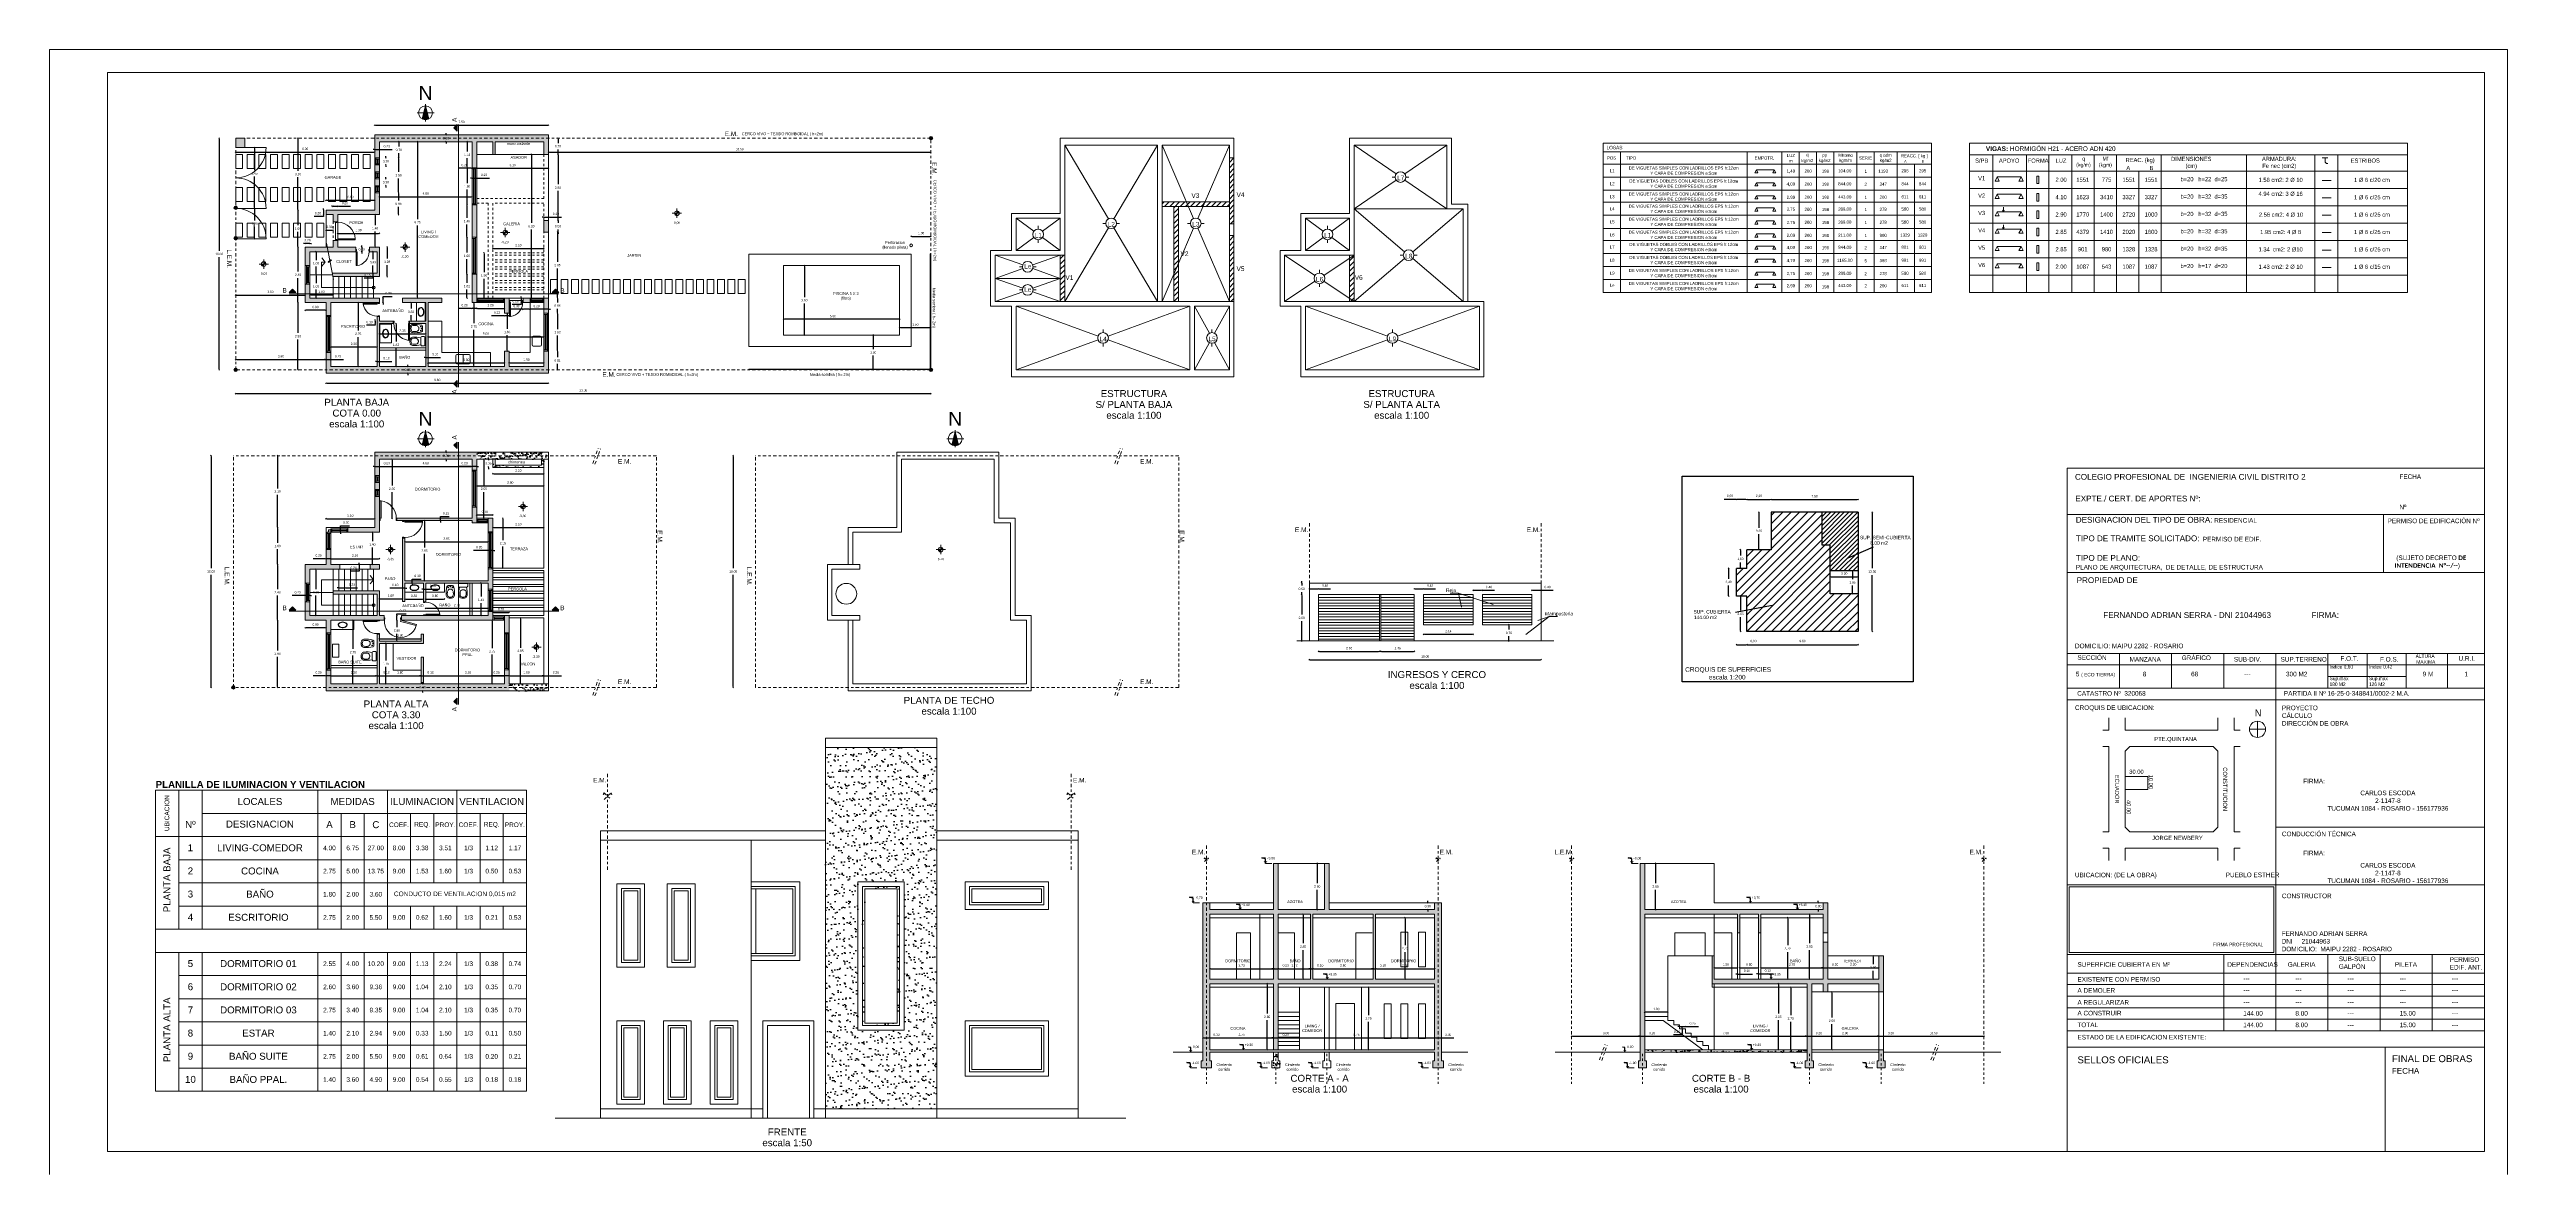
# Model space of a CAD drawing. Header units: millimetres. Extents: x 337 to 1167, y 242 to 575.
# Drawn here: x 533.9 to 640.8, y 274.4 to 323 of the extents above; entities that cross this region are included whole.
import ezdxf
from ezdxf.enums import TextEntityAlignment as Align

# ---------------------------------------------------------------- set-up
doc = ezdxf.new("R2010")
doc.units = ezdxf.units.MM
doc.linetypes.add('bein_line', pattern=[0.08, 0.04, -0.04])
doc.linetypes.add('EJE', pattern=[0.205, 0.145, -0.03, 0, -0.03])
doc.layers.get('0').update_dxf_attribs({"lineweight": 5})
doc.layers.get('Defpoints').update_dxf_attribs({"lineweight": 5})
for name, color, linetype, lineweight in [('0-PB-SANITARIOS', 9, 'Continuous', 5), ('01', 1, 'Continuous', 5), ('cotas', 7, 'Continuous', 5), ('MUROS', 4, 'Continuous', 20), ('PRESENTACION ANTEPROYECTO', 7, 'Continuous', 5), ('proyeccion', 1, 'bein_line', 5), ('sanitarios', 1, 'Continuous', 5), ('texto', 2, 'Continuous', 5), ('trama', 9, 'Continuous', 25)]:
    doc.layers.add(name, color=color, linetype=linetype, lineweight=lineweight)
doc.styles.add('1-100', font='GOTHIC.TTF')
doc.styles.add('arial', font='arial.ttf')
doc.styles.add('cotas', font='GOTHIC.TTF')
doc.styles.add('GENERATED_STYLE_13', font='')
doc.styles.add('GENERATED_STYLE_14', font='arial.ttf')
doc.styles.add('GENERATED_STYLE_15', font='')
doc.styles.add('T1', font='GOTHIC.TTF')
doc.styles.get('GENERATED_STYLE_13').set_extended_font_data('Arial Narrow Occidental')
doc.styles.get('GENERATED_STYLE_15').set_extended_font_data('Arial', bold=True)
doc.dimstyles.new('Dimstyle_92', dxfattribs={"dimtxt": 0.1, "dimasz": 0.038, "dimexe": 0.18, "dimexo": 0, "dimgap": 0.09, "dimtad": 1, "dimtih": 1, "dimtoh": 1, "dimzin": 0, "dimdsep": 46, "dimtxsty": 'GENERATED_STYLE_13', "dimblk": 'ARROWHEAD_6', "dimblk1": 'ARROWHEAD_6', "dimblk2": 'ARROWHEAD_6', "dimcen": 0.09, "dimse1": 1, "dimse2": 1, "dimclrd": 252, "dimclre": 252, "dimclrt": 252, "dimadec": 0, "dimazin": 0, "dimtfac": 1, "dimtdec": 4, "dimtmove": 0, "dimatfit": 3, "dimfxl": 1, "dimtolj": 1, "dimtzin": 0, "dimarcsym": 0})
doc.dimstyles.new('Dimstyle_97', dxfattribs={"dimtxt": 0.18, "dimasz": 0.152, "dimexe": 0.18, "dimexo": 0.0625, "dimgap": 0.09, "dimtad": 0, "dimtih": 1, "dimtoh": 1, "dimdec": 4, "dimzin": 0, "dimdsep": 46, "dimtxsty": 'Standard', "dimcen": 0.09, "dimadec": 0, "dimazin": 0, "dimtfac": 1, "dimtdec": 4, "dimtmove": 0, "dimatfit": 3, "dimldrblk": 'ARROWHEAD_10', "dimfxl": 1, "dimtolj": 1, "dimtzin": 0, "dimarcsym": 0})
pattern_1 = [(37.5, (5.8487, 0), (-0.008000156, 0.24470662), [0, -0.19304, 0, -0.2159, 0, -0.206375]), (7.5, (5.8487, 0), (0.22476164, 0.35841255), [0, -0.10414, 0, -0.17399, 0, -0.066675]), (327.5, (5.6925, 0), (0.395496185, 0.00071859), [0, -0.0635, 0, -0.2286, 0, -0.29845]), (317.5, (5.6925, 0), (0.38177823, 0.11146466), [0, -0.03175, 0, -0.14986, 0, -0.17145])]

# ---------------------------------------------------------------- blocks, each defined once
blk = doc.blocks.new('ARROWHEAD_6')
at = {"color": 0, "linetype": 'Continuous'}
for p, q in [((0, 0), (-1, 0)), ((-0.5, -0.5), (0.5, 0.5))]:
    blk.add_line(p, q, dxfattribs=at)
blk = doc.blocks.new('*D187')
at = {"layer": 'cotas', "color": 252, "lineweight": -2, "transparency": 16777216}
blk.add_line((570.52, 311.31), (565.6, 311.31), dxfattribs=at)
at = {"layer": 'Defpoints', "color": 0, "transparency": 16777216}
for p in [(565.56, 311.31), (565.56, 310.63), (570.56, 310.63)]:
    blk.add_point(p, dxfattribs=at)
at = {"layer": 'cotas', "color": 252, "lineweight": -2, "transparency": 16777216, "xscale": 0.03800000000000001, "yscale": 0.03800000000000001, "zscale": 0.03800000000000001, "rotation": 180}
blk.add_blockref('ARROWHEAD_6', (565.56, 311.31), dxfattribs=at)
at = {"layer": 'cotas', "color": 252, "lineweight": -2, "transparency": 16777216, "xscale": 0.03800000000000001, "yscale": 0.03800000000000001, "zscale": 0.03800000000000001}
blk.add_blockref('ARROWHEAD_6', (570.56, 311.31), dxfattribs=at)
at = {"layer": 'cotas', "color": 252, "transparency": 16777216, "insert": (567.68, 311.45), "char_height": 0.1, "attachment_point": 5, "style": 'GENERATED_STYLE_13'}
blk.add_mtext('\\A1;5.00', dxfattribs=at)
blk = doc.blocks.new('*D212')
at = {"layer": 'cotas', "color": 252, "lineweight": -2, "transparency": 16777216}
for p, q in [((547.2, 311.99), (547.2, 310.82)), ((547.2, 309.32), (547.2, 310.54))]:
    blk.add_line(p, q, dxfattribs=at)
at = {"layer": 'Defpoints', "color": 0, "transparency": 16777216}
for p in [(546.01, 312.03), (547.2, 312.03), (546.01, 309.28)]:
    blk.add_point(p, dxfattribs=at)
at = {"layer": 'cotas', "color": 252, "lineweight": -2, "transparency": 16777216, "xscale": 0.03800000000000001, "yscale": 0.03800000000000001, "zscale": 0.03800000000000001}
for p, rotation in [((547.2, 312.03), 90), ((547.2, 309.28), 270)]:
    blk.add_blockref('ARROWHEAD_6', p, dxfattribs=dict(at, rotation=rotation))
at = {"layer": 'cotas', "color": 252, "transparency": 16777216, "insert": (547.2, 310.68), "char_height": 0.1, "attachment_point": 5, "style": 'GENERATED_STYLE_13'}
blk.add_mtext('\\A1;2.75', dxfattribs=at)
blk = doc.blocks.new('*D186')
at = {"layer": 'cotas', "color": 252, "lineweight": -2, "transparency": 16777216}
blk.add_line((548.15, 316.6), (552.08, 316.6), dxfattribs=at)
at = {"layer": 'Defpoints', "color": 0, "transparency": 16777216}
for p in [(548.11, 318.98), (552.11, 318.98), (552.11, 316.6)]:
    blk.add_point(p, dxfattribs=at)
at = {"layer": 'cotas', "color": 252, "lineweight": -2, "transparency": 16777216, "xscale": 0.03800000000000001, "yscale": 0.03800000000000001, "zscale": 0.03800000000000001, "rotation": 180}
blk.add_blockref('ARROWHEAD_6', (548.11, 316.6), dxfattribs=at)
at = {"layer": 'cotas', "color": 252, "lineweight": -2, "transparency": 16777216, "xscale": 0.03800000000000001, "yscale": 0.03800000000000001, "zscale": 0.03800000000000001}
blk.add_blockref('ARROWHEAD_6', (552.11, 316.6), dxfattribs=at)
at = {"layer": 'cotas', "color": 252, "transparency": 16777216, "insert": (550.11, 316.74), "char_height": 0.1, "attachment_point": 5, "style": 'GENERATED_STYLE_13'}
blk.add_mtext('\\A1;4.00', dxfattribs=at)
blk = doc.blocks.new('*D213')
at = {"layer": 'cotas', "color": 252, "lineweight": -2, "transparency": 16777216}
blk.add_line((547.98, 310.11), (546.05, 310.11), dxfattribs=at)
at = {"layer": 'Defpoints', "color": 0, "transparency": 16777216}
for p in [(546.01, 310.11), (546.01, 309.28), (548.01, 309.28)]:
    blk.add_point(p, dxfattribs=at)
at = {"layer": 'cotas', "color": 252, "lineweight": -2, "transparency": 16777216, "xscale": 0.03800000000000001, "yscale": 0.03800000000000001, "zscale": 0.03800000000000001, "rotation": 180}
blk.add_blockref('ARROWHEAD_6', (546.01, 310.11), dxfattribs=at)
at = {"layer": 'cotas', "color": 252, "lineweight": -2, "transparency": 16777216, "xscale": 0.03800000000000001, "yscale": 0.03800000000000001, "zscale": 0.03800000000000001}
blk.add_blockref('ARROWHEAD_6', (548.01, 310.11), dxfattribs=at)
at = {"layer": 'cotas', "color": 252, "transparency": 16777216, "insert": (547.01, 310.25), "char_height": 0.1, "attachment_point": 5, "style": 'GENERATED_STYLE_13'}
blk.add_mtext('\\A1;2.00', dxfattribs=at)
blk = doc.blocks.new('*D188')
at = {"layer": 'cotas', "color": 252, "lineweight": -2, "transparency": 16777216}
blk.add_line((545.78, 311.7), (544.95, 311.7), dxfattribs=at)
at = {"layer": 'Defpoints', "color": 0, "transparency": 16777216}
for p in [(544.91, 312.03), (544.91, 311.7), (545.81, 312.03)]:
    blk.add_point(p, dxfattribs=at)
at = {"layer": 'cotas', "color": 252, "lineweight": -2, "transparency": 16777216, "xscale": 0.03800000000000001, "yscale": 0.03800000000000001, "zscale": 0.03800000000000001, "rotation": 180}
blk.add_blockref('ARROWHEAD_6', (544.91, 311.7), dxfattribs=at)
at = {"layer": 'cotas', "color": 252, "lineweight": -2, "transparency": 16777216, "xscale": 0.03800000000000001, "yscale": 0.03800000000000001, "zscale": 0.03800000000000001}
blk.add_blockref('ARROWHEAD_6', (545.81, 311.7), dxfattribs=at)
at = {"layer": 'cotas', "color": 252, "transparency": 16777216, "insert": (545.36, 311.84), "char_height": 0.1, "attachment_point": 5, "style": 'GENERATED_STYLE_13'}
blk.add_mtext('\\A1;0.90', dxfattribs=at)
blk = doc.blocks.new('*D189')
at = {"layer": 'cotas', "color": 252, "lineweight": -2, "transparency": 16777216}
for p, q in [((549.34, 309.32), (549.34, 309.35)), ((549.34, 309.28), (549.34, 309.27)), ((549.34, 308.98), (549.34, 308.99)), ((549.34, 308.94), (549.34, 308.9))]:
    blk.add_line(p, q, dxfattribs=at)
at = {"layer": 'Defpoints', "color": 0, "transparency": 16777216}
for p in [(549.34, 308.98), (549.71, 309.28), (549.71, 308.98)]:
    blk.add_point(p, dxfattribs=at)
at = {"layer": 'cotas', "color": 252, "lineweight": -2, "transparency": 16777216, "xscale": 0.03800000000000001, "yscale": 0.03800000000000001, "zscale": 0.03800000000000001}
for p, rotation in [((549.34, 309.28), 270), ((549.34, 308.98), 90)]:
    blk.add_blockref('ARROWHEAD_6', p, dxfattribs=dict(at, rotation=rotation))
at = {"layer": 'cotas', "color": 252, "transparency": 16777216, "insert": (549.34, 309.13), "char_height": 0.1, "attachment_point": 5, "style": 'GENERATED_STYLE_13'}
blk.add_mtext('\\A1;0.30', dxfattribs=at)
blk = doc.blocks.new('*D190')
at = {"layer": 'cotas', "color": 252, "lineweight": -2, "transparency": 16777216}
for p, q in [((550.99, 319.32), (550.99, 319.35)), ((550.99, 319.28), (550.99, 319.27)), ((550.99, 318.98), (550.99, 318.99)), ((550.99, 318.94), (550.99, 318.9))]:
    blk.add_line(p, q, dxfattribs=at)
at = {"layer": 'Defpoints', "color": 0, "transparency": 16777216}
for p in [(550.99, 319.28), (551.91, 319.28), (551.91, 318.98)]:
    blk.add_point(p, dxfattribs=at)
at = {"layer": 'cotas', "color": 252, "lineweight": -2, "transparency": 16777216, "xscale": 0.03800000000000001, "yscale": 0.03800000000000001, "zscale": 0.03800000000000001}
for p, rotation in [((550.99, 319.28), 270), ((550.99, 318.98), 90)]:
    blk.add_blockref('ARROWHEAD_6', p, dxfattribs=dict(at, rotation=rotation))
at = {"layer": 'cotas', "color": 252, "transparency": 16777216, "insert": (550.99, 319.13), "char_height": 0.1, "attachment_point": 5, "style": 'GENERATED_STYLE_13'}
blk.add_mtext('\\A1;0.30', dxfattribs=at)
blk = doc.blocks.new('*D191')
at = {"layer": 'cotas', "color": 252, "lineweight": -2, "transparency": 16777216}
for p, q in [((541.2, 319.09), (541.2, 314.27)), ((541.2, 309.17), (541.2, 313.99))]:
    blk.add_line(p, q, dxfattribs=at)
at = {"layer": 'Defpoints', "color": 0, "transparency": 16777216}
for p in [(541.2, 319.13), (542.55, 319.13), (542.63, 309.13)]:
    blk.add_point(p, dxfattribs=at)
at = {"layer": 'cotas', "color": 252, "lineweight": -2, "transparency": 16777216, "xscale": 0.03800000000000001, "yscale": 0.03800000000000001, "zscale": 0.03800000000000001}
for p, rotation in [((541.2, 319.13), 90), ((541.2, 309.13), 270)]:
    blk.add_blockref('ARROWHEAD_6', p, dxfattribs=dict(at, rotation=rotation))
at = {"layer": 'cotas', "color": 252, "transparency": 16777216, "insert": (541.2, 314.13), "char_height": 0.1, "attachment_point": 5, "style": 'GENERATED_STYLE_13'}
blk.add_mtext('\\A1;10.00', dxfattribs=at)
blk = doc.blocks.new('*D192')
at = {"layer": 'cotas', "color": 252, "lineweight": -2, "transparency": 16777216}
blk.add_line((546.35, 315.02), (548.08, 315.02), dxfattribs=at)
at = {"layer": 'Defpoints', "color": 0, "transparency": 16777216}
for p in [(546.31, 314.43), (548.11, 315.02), (548.11, 314.43)]:
    blk.add_point(p, dxfattribs=at)
at = {"layer": 'cotas', "color": 252, "lineweight": -2, "transparency": 16777216, "xscale": 0.03800000000000001, "yscale": 0.03800000000000001, "zscale": 0.03800000000000001, "rotation": 180}
blk.add_blockref('ARROWHEAD_6', (546.31, 315.02), dxfattribs=at)
at = {"layer": 'cotas', "color": 252, "lineweight": -2, "transparency": 16777216, "xscale": 0.03800000000000001, "yscale": 0.03800000000000001, "zscale": 0.03800000000000001}
blk.add_blockref('ARROWHEAD_6', (548.11, 315.02), dxfattribs=at)
at = {"layer": 'cotas', "color": 252, "transparency": 16777216, "insert": (547.21, 315.16), "char_height": 0.1, "attachment_point": 5, "style": 'GENERATED_STYLE_13'}
blk.add_mtext('\\A1;1.80', dxfattribs=at)
blk = doc.blocks.new('*D193')
at = {"layer": 'cotas', "color": 252, "lineweight": -2, "transparency": 16777216}
for p, q in [((544.6, 315.99), (544.6, 315.37)), ((544.6, 314.47), (544.6, 315.09))]:
    blk.add_line(p, q, dxfattribs=at)
at = {"layer": 'Defpoints', "color": 0, "transparency": 16777216}
for p in [(545.81, 316.03), (544.6, 314.43), (547.91, 314.43)]:
    blk.add_point(p, dxfattribs=at)
at = {"layer": 'cotas', "color": 252, "lineweight": -2, "transparency": 16777216, "xscale": 0.03800000000000001, "yscale": 0.03800000000000001, "zscale": 0.03800000000000001}
for p, rotation in [((544.6, 316.03), 90), ((544.6, 314.43), 270)]:
    blk.add_blockref('ARROWHEAD_6', p, dxfattribs=dict(at, rotation=rotation))
at = {"layer": 'cotas', "color": 252, "transparency": 16777216, "insert": (544.6, 315.23), "char_height": 0.1, "attachment_point": 5, "style": 'GENERATED_STYLE_13'}
blk.add_mtext('\\A1;1.60', dxfattribs=at)
blk = doc.blocks.new('IM-BE')
at = {"linetype": 'Continuous'}
for p, q in [((-0.45, 0.09), (-0.65, 0.09)), ((-0.2, 0.13), (-0.2, 0.01)), ((0.19, 0), (-0.19, 0)), ((0.16, 0.16), (-0.16, 0.16)), ((0, 0.16), (0.16, 0.16)), ((0.2, 0.13), (0.2, 0.12)), ((0.2, 0.12), (0.2, 0.07)), ((0.2, 0.07), (0.2, 0.01))]:
    blk.add_line(p, q, dxfattribs=at)
for centre in [(-0.64, 0.17), (-0.55, 0.13), (-0.46, 0.17)]:
    blk.add_circle(centre, 0.017, dxfattribs=at)
for centre, radius, start, end in [((-0.6, 0.51), 0.125, 117.5857, 175.5072), ((0.54, 0.42), 1.27, 175.5072, 193.7065), ((-0.65, 0.13), 0.04, 193.7065, 270), ((-0.6, 0.51), 0.075, 117.5857, 175.5072), ((0.54, 0.42), 1.22, 175.5072, 182.1425), ((-0.55, 0.38), 0.131, 180, 238.1767), ((-0.55, 0.41), 0.235, 90, 117.5857), ((-0.55, 0.41), 0.185, 90, 117.5857), ((-0.56, 0.37), 0.12, 243.7978, 262.0389), ((-0.55, 0.45), 0.198, 261.4941, 270.299), ((-0.55, 0.41), 0.235, 62.4143, 90), ((-0.55, 0.41), 0.185, 62.4143, 90), ((-0.55, 0.45), 0.198, 269.701, 278.5059), ((-0.54, 0.37), 0.12, 277.9611, 296.2022), ((-0.55, 0.38), 0.131, 301.8233, 0), ((-0.5, 0.51), 0.075, 4.4928, 62.4143), ((-0.45, 0.13), 0.04, 270, 346.2935), ((-0.5, 0.51), 0.125, 4.4928, 62.4143), ((-1.64, 0.42), 1.22, 357.8575, 4.4928), ((-1.64, 0.42), 1.27, 346.2935, 4.4928), ((-0.16, 0.12), 0.04, 90, 177.3974), ((-0.19, 0.01), 0.008, 177.3974, 270), ((-0.05, 0.51), 0.125, 117.5857, 175.5072), ((1.09, 0.42), 1.27, 175.5072, 191.6563), ((-0.05, 0.51), 0.075, 117.5857, 175.5072), ((1.09, 0.42), 1.22, 175.5072, 182.1425), ((-0.03, 0.38), 0.101, 182.7072, 247.2321), ((0, 0.41), 0.235, 90, 117.5857), ((0.01, 0.4), 0.12, 263.469, 263.469), ((0.01, 0.4), 0.12, 270.0917, 270.0917), ((0, 0.41), 0.185, 90, 117.5857), ((-0.01, 0.4), 0.12, 243.7978, 262.0389), ((0, 0.47), 0.198, 261.4941, 270.299), ((0, 0.41), 0.235, 62.4143, 90), ((0, 0.41), 0.185, 62.4143, 90), ((0, 0.47), 0.198, 269.701, 278.5059), ((0.01, 0.4), 0.12, 277.9611, 296.2022), ((0.03, 0.38), 0.101, 292.7679, 357.2928), ((0.05, 0.51), 0.075, 4.4928, 62.4143), ((0.05, 0.51), 0.125, 4.4928, 62.4143), ((-1.09, 0.42), 1.22, 357.8575, 4.4928), ((-1.09, 0.42), 1.27, 348.3437, 4.4928), ((0.16, 0.12), 0.04, 54.1158, 90), ((0.16, 0.12), 0.04, 51.7009, 54.1158), ((0.16, 0.12), 0.04, 42.1852, 51.7009), ((0.16, 0.12), 0.04, 2.6026, 42.1852), ((0.19, 0.01), 0.008, 270, 355.889), ((0.19, 0.01), 0.008, 355.889, 2.6026)]:
    blk.add_arc(centre, radius, start, end, dxfattribs=at)
blk = doc.blocks.new('*D214')
at = {"layer": 'cotas', "color": 252, "lineweight": -2, "transparency": 16777216}
for p, q in [((549.76, 318.94), (549.76, 315.64)), ((549.76, 312.27), (549.76, 315.36))]:
    blk.add_line(p, q, dxfattribs=at)
at = {"layer": 'Defpoints', "color": 0, "transparency": 16777216}
for p in [(548.11, 318.98), (549.76, 312.23), (550.81, 312.23)]:
    blk.add_point(p, dxfattribs=at)
at = {"layer": 'cotas', "color": 252, "lineweight": -2, "transparency": 16777216, "xscale": 0.03800000000000001, "yscale": 0.03800000000000001, "zscale": 0.03800000000000001}
for p, rotation in [((549.76, 318.98), 90), ((549.76, 312.23), 270)]:
    blk.add_blockref('ARROWHEAD_6', p, dxfattribs=dict(at, rotation=rotation))
at = {"layer": 'cotas', "color": 252, "transparency": 16777216, "insert": (549.76, 315.5), "char_height": 0.1, "attachment_point": 5, "style": 'GENERATED_STYLE_13'}
blk.add_mtext('\\A1;6.75', dxfattribs=at)
blk = doc.blocks.new('*D194')
at = {"layer": 'cotas', "color": 252, "lineweight": -2, "transparency": 16777216}
blk.add_line((550.25, 310.55), (555.18, 310.55), dxfattribs=at)
at = {"layer": 'Defpoints', "color": 0, "transparency": 16777216}
for p in [(555.21, 310.55), (550.21, 309.28), (555.21, 309.28)]:
    blk.add_point(p, dxfattribs=at)
at = {"layer": 'cotas', "color": 252, "lineweight": -2, "transparency": 16777216, "xscale": 0.03800000000000001, "yscale": 0.03800000000000001, "zscale": 0.03800000000000001, "rotation": 180}
blk.add_blockref('ARROWHEAD_6', (550.21, 310.55), dxfattribs=at)
at = {"layer": 'cotas', "color": 252, "lineweight": -2, "transparency": 16777216, "xscale": 0.03800000000000001, "yscale": 0.03800000000000001, "zscale": 0.03800000000000001}
blk.add_blockref('ARROWHEAD_6', (555.21, 310.55), dxfattribs=at)
at = {"layer": 'cotas', "color": 252, "transparency": 16777216, "insert": (552.71, 310.69), "char_height": 0.1, "attachment_point": 5, "style": 'GENERATED_STYLE_13'}
blk.add_mtext('\\A1;5.00', dxfattribs=at)
blk = doc.blocks.new('*D215')
at = {"layer": 'cotas', "color": 252, "lineweight": -2, "transparency": 16777216}
blk.add_line((552.35, 317.83), (555.38, 317.83), dxfattribs=at)
at = {"layer": 'Defpoints', "color": 0, "transparency": 16777216}
for p in [(552.31, 318.43), (555.41, 318.43), (555.41, 317.83)]:
    blk.add_point(p, dxfattribs=at)
at = {"layer": 'cotas', "color": 252, "lineweight": -2, "transparency": 16777216, "xscale": 0.03800000000000001, "yscale": 0.03800000000000001, "zscale": 0.03800000000000001, "rotation": 180}
blk.add_blockref('ARROWHEAD_6', (552.31, 317.83), dxfattribs=at)
at = {"layer": 'cotas', "color": 252, "lineweight": -2, "transparency": 16777216, "xscale": 0.03800000000000001, "yscale": 0.03800000000000001, "zscale": 0.03800000000000001}
blk.add_blockref('ARROWHEAD_6', (555.41, 317.83), dxfattribs=at)
at = {"layer": 'cotas', "color": 252, "transparency": 16777216, "insert": (553.86, 317.97), "char_height": 0.1, "attachment_point": 5, "style": 'GENERATED_STYLE_13'}
blk.add_mtext('\\A1;3.10', dxfattribs=at)
blk = doc.blocks.new('*D195')
at = {"layer": 'cotas', "color": 252, "lineweight": -2, "transparency": 16777216}
for p, q in [((542.73, 318.69), (542.73, 317.75)), ((542.73, 316.14), (542.73, 317.47))]:
    blk.add_line(p, q, dxfattribs=at)
at = {"layer": 'Defpoints', "color": 0, "transparency": 16777216}
for p in [(541.91, 318.73), (541.91, 316.1), (542.73, 316.1)]:
    blk.add_point(p, dxfattribs=at)
at = {"layer": 'cotas', "color": 252, "lineweight": -2, "transparency": 16777216, "xscale": 0.03800000000000001, "yscale": 0.03800000000000001, "zscale": 0.03800000000000001}
for p, rotation in [((542.73, 318.73), 90), ((542.73, 316.1), 270)]:
    blk.add_blockref('ARROWHEAD_6', p, dxfattribs=dict(at, rotation=rotation))
at = {"layer": 'cotas', "color": 252, "transparency": 16777216, "insert": (542.73, 317.61), "char_height": 0.1, "attachment_point": 5, "style": 'GENERATED_STYLE_13'}
blk.add_mtext('\\A1;2.65', dxfattribs=at)
blk = doc.blocks.new('*D196')
at = {"layer": 'cotas', "color": 252, "lineweight": -2, "transparency": 16777216}
for p, q in [((547.93, 315.79), (547.93, 315.38)), ((547.93, 314.47), (547.93, 315.1))]:
    blk.add_line(p, q, dxfattribs=at)
at = {"layer": 'Defpoints', "color": 0, "transparency": 16777216}
for p in [(546.01, 315.83), (544.91, 314.43), (547.93, 314.43)]:
    blk.add_point(p, dxfattribs=at)
at = {"layer": 'cotas', "color": 252, "lineweight": -2, "transparency": 16777216, "xscale": 0.03800000000000001, "yscale": 0.03800000000000001, "zscale": 0.03800000000000001}
for p, rotation in [((547.93, 315.83), 90), ((547.93, 314.43), 270)]:
    blk.add_blockref('ARROWHEAD_6', p, dxfattribs=dict(at, rotation=rotation))
at = {"layer": 'cotas', "color": 252, "transparency": 16777216, "insert": (547.93, 315.24), "char_height": 0.1, "attachment_point": 5, "style": 'GENERATED_STYLE_13'}
blk.add_mtext('\\A1;1.40', dxfattribs=at)
blk = doc.blocks.new('OBJECT_353', base_point=(119.82, 245.49))
at = {"layer": 'PRESENTACION ANTEPROYECTO'}
blk.add_hatch(color=7, dxfattribs=at).paths.add_polyline_path([(119.97, 245.23), (119.82, 245.79), (119.68, 245.23)], flags=0)
at = {"layer": 'PRESENTACION ANTEPROYECTO', "color": 7, "linetype": 'Continuous'}
for p, q in [((119.82, 245.86), (119.82, 245.12)), ((119.46, 245.49), (120.19, 245.49)), ((119.68, 245.23), (119.82, 245.79)), ((119.97, 245.23), (119.68, 245.23)), ((119.82, 245.79), (119.97, 245.23))]:
    blk.add_line(p, q, dxfattribs=at)
blk.add_circle((119.82, 245.49), 0.3, dxfattribs=at)
at = {"layer": 'PRESENTACION ANTEPROYECTO', "color": 7, "style": 'GENERATED_STYLE_14'}
blk.add_attdef('txt', text='', height=0.6, dxfattribs=at).set_placement((119.83, 245.87), align=Align.BOTTOM_CENTER)
blk = doc.blocks.new('*D216')
at = {"layer": 'cotas', "color": 252, "lineweight": -2, "transparency": 16777216}
for p, q in [((554.67, 318.39), (554.67, 315.47)), ((554.67, 312.27), (554.67, 315.19))]:
    blk.add_line(p, q, dxfattribs=at)
at = {"layer": 'Defpoints', "color": 0, "transparency": 16777216}
for p in [(555.41, 318.43), (554.67, 312.23), (555.41, 312.23)]:
    blk.add_point(p, dxfattribs=at)
at = {"layer": 'cotas', "color": 252, "lineweight": -2, "transparency": 16777216, "xscale": 0.03800000000000001, "yscale": 0.03800000000000001, "zscale": 0.03800000000000001}
for p, rotation in [((554.67, 318.43), 90), ((554.67, 312.23), 270)]:
    blk.add_blockref('ARROWHEAD_6', p, dxfattribs=dict(at, rotation=rotation))
at = {"layer": 'cotas', "color": 252, "transparency": 16777216, "insert": (554.67, 315.33), "char_height": 0.1, "attachment_point": 5, "style": 'GENERATED_STYLE_13'}
blk.add_mtext('\\A1;6.20', dxfattribs=at)
blk = doc.blocks.new('*D217')
at = {"layer": 'cotas', "color": 252, "lineweight": -2, "transparency": 16777216}
for p, q in [((566.45, 313.59), (566.45, 312.27)), ((566.45, 310.67), (566.45, 311.99))]:
    blk.add_line(p, q, dxfattribs=at)
at = {"layer": 'Defpoints', "color": 0, "transparency": 16777216}
for p in [(565.56, 313.63), (565.56, 310.63), (566.45, 310.63)]:
    blk.add_point(p, dxfattribs=at)
at = {"layer": 'cotas', "color": 252, "lineweight": -2, "transparency": 16777216, "xscale": 0.03800000000000001, "yscale": 0.03800000000000001, "zscale": 0.03800000000000001}
for p, rotation in [((566.45, 313.63), 90), ((566.45, 310.63), 270)]:
    blk.add_blockref('ARROWHEAD_6', p, dxfattribs=dict(at, rotation=rotation))
at = {"layer": 'cotas', "color": 252, "transparency": 16777216, "insert": (566.45, 312.13), "char_height": 0.1, "attachment_point": 5, "style": 'GENERATED_STYLE_13'}
blk.add_mtext('\\A1;3.00', dxfattribs=at)
blk = doc.blocks.new('*D218')
at = {"layer": 'cotas', "color": 252, "lineweight": -2, "transparency": 16777216}
blk.add_line((541.95, 318.53), (547.88, 318.53), dxfattribs=at)
at = {"layer": 'Defpoints', "color": 0, "transparency": 16777216}
for p in [(541.91, 319.13), (547.91, 319.13), (547.91, 318.53)]:
    blk.add_point(p, dxfattribs=at)
at = {"layer": 'cotas', "color": 252, "lineweight": -2, "transparency": 16777216, "xscale": 0.03800000000000001, "yscale": 0.03800000000000001, "zscale": 0.03800000000000001, "rotation": 180}
blk.add_blockref('ARROWHEAD_6', (541.91, 318.53), dxfattribs=at)
at = {"layer": 'cotas', "color": 252, "lineweight": -2, "transparency": 16777216, "xscale": 0.03800000000000001, "yscale": 0.03800000000000001, "zscale": 0.03800000000000001}
blk.add_blockref('ARROWHEAD_6', (547.91, 318.53), dxfattribs=at)
at = {"layer": 'cotas', "color": 252, "transparency": 16777216, "insert": (544.91, 318.67), "char_height": 0.1, "attachment_point": 5, "style": 'GENERATED_STYLE_13'}
blk.add_mtext('\\A1;6.00', dxfattribs=at)
blk = doc.blocks.new('*D219')
at = {"layer": 'cotas', "color": 252, "lineweight": -2, "transparency": 16777216}
for p, q in [((544.6, 319.09), (544.6, 317.72)), ((544.6, 316.07), (544.6, 317.44))]:
    blk.add_line(p, q, dxfattribs=at)
at = {"layer": 'Defpoints', "color": 0, "transparency": 16777216}
for p in [(547.91, 319.13), (544.6, 316.03), (547.91, 316.03)]:
    blk.add_point(p, dxfattribs=at)
at = {"layer": 'cotas', "color": 252, "lineweight": -2, "transparency": 16777216, "xscale": 0.03800000000000001, "yscale": 0.03800000000000001, "zscale": 0.03800000000000001}
for p, rotation in [((544.6, 319.13), 90), ((544.6, 316.03), 270)]:
    blk.add_blockref('ARROWHEAD_6', p, dxfattribs=dict(at, rotation=rotation))
at = {"layer": 'cotas', "color": 252, "transparency": 16777216, "insert": (544.6, 317.58), "char_height": 0.1, "attachment_point": 5, "style": 'GENERATED_STYLE_13'}
blk.add_mtext('\\A1;3.10', dxfattribs=at)
blk = doc.blocks.new('*D220')
at = {"layer": 'cotas', "color": 252, "lineweight": -2, "transparency": 16777216}
for p, q in [((544.6, 311.99), (544.6, 310.72)), ((544.6, 309.17), (544.6, 310.44))]:
    blk.add_line(p, q, dxfattribs=at)
at = {"layer": 'Defpoints', "color": 0, "transparency": 16777216}
for p in [(544.6, 312.03), (545.81, 312.03), (545.81, 309.13)]:
    blk.add_point(p, dxfattribs=at)
at = {"layer": 'cotas', "color": 252, "lineweight": -2, "transparency": 16777216, "xscale": 0.03800000000000001, "yscale": 0.03800000000000001, "zscale": 0.03800000000000001}
for p, rotation in [((544.6, 312.03), 90), ((544.6, 309.13), 270)]:
    blk.add_blockref('ARROWHEAD_6', p, dxfattribs=dict(at, rotation=rotation))
at = {"layer": 'cotas', "color": 252, "transparency": 16777216, "insert": (544.6, 310.58), "char_height": 0.1, "attachment_point": 5, "style": 'GENERATED_STYLE_13'}
blk.add_mtext('\\A1;2.90', dxfattribs=at)
blk = doc.blocks.new('*D221')
at = {"layer": 'cotas', "color": 252, "lineweight": -2, "transparency": 16777216}
for p, q in [((549.48, 311.99), (549.48, 311.77)), ((549.48, 311.27), (549.48, 311.49))]:
    blk.add_line(p, q, dxfattribs=at)
at = {"layer": 'Defpoints', "color": 0, "transparency": 16777216}
for p in [(549.48, 311.23), (549.71, 312.03), (549.71, 311.23)]:
    blk.add_point(p, dxfattribs=at)
at = {"layer": 'cotas', "color": 252, "lineweight": -2, "transparency": 16777216, "xscale": 0.03800000000000001, "yscale": 0.03800000000000001, "zscale": 0.03800000000000001}
for p, rotation in [((549.48, 312.03), 90), ((549.48, 311.23), 270)]:
    blk.add_blockref('ARROWHEAD_6', p, dxfattribs=dict(at, rotation=rotation))
at = {"layer": 'cotas', "color": 252, "transparency": 16777216, "insert": (549.48, 311.63), "char_height": 0.1, "attachment_point": 5, "style": 'GENERATED_STYLE_13'}
blk.add_mtext('\\A1;0.80', dxfattribs=at)
blk = doc.blocks.new('*D222')
at = {"layer": 'cotas', "color": 252, "lineweight": -2, "transparency": 16777216}
blk.add_line((553.75, 309.43), (555.18, 309.43), dxfattribs=at)
at = {"layer": 'Defpoints', "color": 0, "transparency": 16777216}
for p in [(553.71, 309.28), (555.21, 309.94), (555.21, 309.43)]:
    blk.add_point(p, dxfattribs=at)
at = {"layer": 'cotas', "color": 252, "lineweight": -2, "transparency": 16777216, "xscale": 0.03800000000000001, "yscale": 0.03800000000000001, "zscale": 0.03800000000000001, "rotation": 180}
blk.add_blockref('ARROWHEAD_6', (553.71, 309.43), dxfattribs=at)
at = {"layer": 'cotas', "color": 252, "lineweight": -2, "transparency": 16777216, "xscale": 0.03800000000000001, "yscale": 0.03800000000000001, "zscale": 0.03800000000000001}
blk.add_blockref('ARROWHEAD_6', (555.21, 309.43), dxfattribs=at)
at = {"layer": 'cotas', "color": 252, "transparency": 16777216, "insert": (554.46, 309.57), "char_height": 0.1, "attachment_point": 5, "style": 'GENERATED_STYLE_13'}
blk.add_mtext('\\A1;1.50', dxfattribs=at)
blk = doc.blocks.new('*D223')
at = {"layer": 'cotas', "color": 252, "lineweight": -2, "transparency": 16777216}
for p, q in [((552.19, 311.99), (552.19, 311.14)), ((552.19, 309.32), (552.19, 310.86))]:
    blk.add_line(p, q, dxfattribs=at)
at = {"layer": 'Defpoints', "color": 0, "transparency": 16777216}
for p in [(555.21, 312.03), (552.19, 309.28), (555.21, 309.28)]:
    blk.add_point(p, dxfattribs=at)
at = {"layer": 'cotas', "color": 252, "lineweight": -2, "transparency": 16777216, "xscale": 0.03800000000000001, "yscale": 0.03800000000000001, "zscale": 0.03800000000000001}
for p, rotation in [((552.19, 312.03), 90), ((552.19, 309.28), 270)]:
    blk.add_blockref('ARROWHEAD_6', p, dxfattribs=dict(at, rotation=rotation))
at = {"layer": 'cotas', "color": 252, "transparency": 16777216, "insert": (552.19, 311), "char_height": 0.1, "attachment_point": 5, "style": 'GENERATED_STYLE_13'}
blk.add_mtext('\\A1;2.75', dxfattribs=at)
blk = doc.blocks.new('*D224')
at = {"layer": 'cotas', "color": 252, "lineweight": -2, "transparency": 16777216}
for p, q in [((548.83, 311.09), (548.83, 310.35)), ((548.83, 309.32), (548.83, 310.07))]:
    blk.add_line(p, q, dxfattribs=at)
at = {"layer": 'Defpoints', "color": 0, "transparency": 16777216}
for p in [(550.11, 311.13), (548.83, 309.28), (550.11, 309.28)]:
    blk.add_point(p, dxfattribs=at)
at = {"layer": 'cotas', "color": 252, "lineweight": -2, "transparency": 16777216, "xscale": 0.03800000000000001, "yscale": 0.03800000000000001, "zscale": 0.03800000000000001}
for p, rotation in [((548.83, 311.13), 90), ((548.83, 309.28), 270)]:
    blk.add_blockref('ARROWHEAD_6', p, dxfattribs=dict(at, rotation=rotation))
at = {"layer": 'cotas', "color": 252, "transparency": 16777216, "insert": (548.83, 310.21), "char_height": 0.1, "attachment_point": 5, "style": 'GENERATED_STYLE_13'}
blk.add_mtext('\\A1;1.85', dxfattribs=at)
blk = doc.blocks.new('*D209')
at = {"layer": 'cotas', "color": 252, "lineweight": -2, "transparency": 16777216}
blk.add_line((548.15, 304.96), (552.08, 304.96), dxfattribs=at)
at = {"layer": 'Defpoints', "color": 0, "transparency": 16777216}
for p in [(548.11, 305.27), (552.11, 305.27), (552.11, 304.96)]:
    blk.add_point(p, dxfattribs=at)
at = {"layer": 'cotas', "color": 252, "lineweight": -2, "transparency": 16777216, "xscale": 0.03800000000000001, "yscale": 0.03800000000000001, "zscale": 0.03800000000000001, "rotation": 180}
blk.add_blockref('ARROWHEAD_6', (548.11, 304.96), dxfattribs=at)
at = {"layer": 'cotas', "color": 252, "lineweight": -2, "transparency": 16777216, "xscale": 0.03800000000000001, "yscale": 0.03800000000000001, "zscale": 0.03800000000000001}
blk.add_blockref('ARROWHEAD_6', (552.11, 304.96), dxfattribs=at)
at = {"layer": 'cotas', "color": 252, "transparency": 16777216, "insert": (550.11, 305.1), "char_height": 0.1, "attachment_point": 5, "style": 'GENERATED_STYLE_13'}
blk.add_mtext('\\A1;4.00', dxfattribs=at)
blk = doc.blocks.new('*D200')
at = {"layer": 'cotas', "color": 252, "lineweight": -2, "transparency": 16777216}
blk.add_line((545.78, 297.99), (544.95, 297.99), dxfattribs=at)
at = {"layer": 'Defpoints', "color": 0, "transparency": 16777216}
for p in [(544.91, 298.32), (545.81, 298.32), (544.91, 297.99)]:
    blk.add_point(p, dxfattribs=at)
at = {"layer": 'cotas', "color": 252, "lineweight": -2, "transparency": 16777216, "xscale": 0.03800000000000001, "yscale": 0.03800000000000001, "zscale": 0.03800000000000001, "rotation": 180}
blk.add_blockref('ARROWHEAD_6', (544.91, 297.99), dxfattribs=at)
at = {"layer": 'cotas', "color": 252, "lineweight": -2, "transparency": 16777216, "xscale": 0.03800000000000001, "yscale": 0.03800000000000001, "zscale": 0.03800000000000001}
blk.add_blockref('ARROWHEAD_6', (545.81, 297.99), dxfattribs=at)
at = {"layer": 'cotas', "color": 252, "transparency": 16777216, "insert": (545.36, 298.13), "char_height": 0.1, "attachment_point": 5, "style": 'GENERATED_STYLE_13'}
blk.add_mtext('\\A1;0.90', dxfattribs=at)
blk = doc.blocks.new('*D201')
at = {"layer": 'cotas', "color": 252, "lineweight": -2, "transparency": 16777216}
for p, q in [((550.99, 305.6), (550.99, 305.64)), ((550.99, 305.57), (550.99, 305.56)), ((550.99, 305.27), (550.99, 305.28)), ((550.99, 305.23), (550.99, 305.19))]:
    blk.add_line(p, q, dxfattribs=at)
at = {"layer": 'Defpoints', "color": 0, "transparency": 16777216}
for p in [(550.99, 305.57), (551.91, 305.57), (551.91, 305.27)]:
    blk.add_point(p, dxfattribs=at)
at = {"layer": 'cotas', "color": 252, "lineweight": -2, "transparency": 16777216, "xscale": 0.03800000000000001, "yscale": 0.03800000000000001, "zscale": 0.03800000000000001}
for p, rotation in [((550.99, 305.57), 270), ((550.99, 305.27), 90)]:
    blk.add_blockref('ARROWHEAD_6', p, dxfattribs=dict(at, rotation=rotation))
at = {"layer": 'cotas', "color": 252, "transparency": 16777216, "insert": (550.99, 305.42), "char_height": 0.1, "attachment_point": 5, "style": 'GENERATED_STYLE_13'}
blk.add_mtext('\\A1;0.30', dxfattribs=at)
blk = doc.blocks.new('*D225')
at = {"layer": 'cotas', "color": 252, "lineweight": -2, "transparency": 16777216}
for p, q in [((540.85, 305.38), (540.85, 300.56)), ((540.85, 295.45), (540.85, 300.28))]:
    blk.add_line(p, q, dxfattribs=at)
at = {"layer": 'Defpoints', "color": 0, "transparency": 16777216}
for p in [(540.85, 305.42), (541.81, 305.42), (541.89, 295.42)]:
    blk.add_point(p, dxfattribs=at)
at = {"layer": 'cotas', "color": 252, "lineweight": -2, "transparency": 16777216, "xscale": 0.03800000000000001, "yscale": 0.03800000000000001, "zscale": 0.03800000000000001}
for p, rotation in [((540.85, 305.42), 90), ((540.85, 295.42), 270)]:
    blk.add_blockref('ARROWHEAD_6', p, dxfattribs=dict(at, rotation=rotation))
at = {"layer": 'cotas', "color": 252, "transparency": 16777216, "insert": (540.85, 300.42), "char_height": 0.1, "attachment_point": 5, "style": 'GENERATED_STYLE_13'}
blk.add_mtext('\\A1;10.00', dxfattribs=at)
blk = doc.blocks.new('*D202')
at = {"layer": 'cotas', "color": 252, "lineweight": -2, "transparency": 16777216}
blk.add_line((546.05, 300.97), (548.08, 300.97), dxfattribs=at)
at = {"layer": 'Defpoints', "color": 0, "transparency": 16777216}
for p in [(546.01, 300.75), (548.11, 300.97), (548.11, 300.72)]:
    blk.add_point(p, dxfattribs=at)
at = {"layer": 'cotas', "color": 252, "lineweight": -2, "transparency": 16777216, "xscale": 0.03800000000000001, "yscale": 0.03800000000000001, "zscale": 0.03800000000000001, "rotation": 180}
blk.add_blockref('ARROWHEAD_6', (546.01, 300.97), dxfattribs=at)
at = {"layer": 'cotas', "color": 252, "lineweight": -2, "transparency": 16777216, "xscale": 0.03800000000000001, "yscale": 0.03800000000000001, "zscale": 0.03800000000000001}
blk.add_blockref('ARROWHEAD_6', (548.11, 300.97), dxfattribs=at)
at = {"layer": 'cotas', "color": 252, "transparency": 16777216, "insert": (547.06, 301.11), "char_height": 0.1, "attachment_point": 5, "style": 'GENERATED_STYLE_13'}
blk.add_mtext('\\A1;2.10', dxfattribs=at)
blk = doc.blocks.new('*D203')
at = {"layer": 'cotas', "color": 252, "lineweight": -2, "transparency": 16777216}
blk.add_line((552.35, 304.12), (555.18, 304.12), dxfattribs=at)
at = {"layer": 'Defpoints', "color": 0, "transparency": 16777216}
for p in [(552.31, 305.27), (555.21, 305.27), (555.21, 304.12)]:
    blk.add_point(p, dxfattribs=at)
at = {"layer": 'cotas', "color": 252, "lineweight": -2, "transparency": 16777216, "xscale": 0.03800000000000001, "yscale": 0.03800000000000001, "zscale": 0.03800000000000001, "rotation": 180}
blk.add_blockref('ARROWHEAD_6', (552.31, 304.12), dxfattribs=at)
at = {"layer": 'cotas', "color": 252, "lineweight": -2, "transparency": 16777216, "xscale": 0.03800000000000001, "yscale": 0.03800000000000001, "zscale": 0.03800000000000001}
blk.add_blockref('ARROWHEAD_6', (555.21, 304.12), dxfattribs=at)
at = {"layer": 'cotas', "color": 252, "transparency": 16777216, "insert": (553.76, 304.26), "char_height": 0.1, "attachment_point": 5, "style": 'GENERATED_STYLE_13'}
blk.add_mtext('\\A1;2.90', dxfattribs=at)
blk = doc.blocks.new('*D204')
at = {"layer": 'cotas', "color": 252, "lineweight": -2, "transparency": 16777216}
for p, q in [((543.72, 305.38), (543.72, 304.01)), ((543.72, 302.35), (543.72, 303.73))]:
    blk.add_line(p, q, dxfattribs=at)
at = {"layer": 'Defpoints', "color": 0, "transparency": 16777216}
for p in [(547.81, 305.42), (543.72, 302.32), (547.91, 302.32)]:
    blk.add_point(p, dxfattribs=at)
at = {"layer": 'cotas', "color": 252, "lineweight": -2, "transparency": 16777216, "xscale": 0.03800000000000001, "yscale": 0.03800000000000001, "zscale": 0.03800000000000001}
for p, rotation in [((543.72, 305.42), 90), ((543.72, 302.32), 270)]:
    blk.add_blockref('ARROWHEAD_6', p, dxfattribs=dict(at, rotation=rotation))
at = {"layer": 'cotas', "color": 252, "transparency": 16777216, "insert": (543.72, 303.87), "char_height": 0.1, "attachment_point": 5, "style": 'GENERATED_STYLE_13'}
blk.add_mtext('\\A1;3.10', dxfattribs=at)
blk = doc.blocks.new('*D205')
at = {"layer": 'cotas', "color": 252, "lineweight": -2, "transparency": 16777216}
for p, q in [((552.98, 298.28), (552.98, 297.11)), ((552.98, 295.6), (552.98, 296.83))]:
    blk.add_line(p, q, dxfattribs=at)
at = {"layer": 'Defpoints', "color": 0, "transparency": 16777216}
for p in [(553.51, 298.32), (552.98, 295.57), (553.51, 295.57)]:
    blk.add_point(p, dxfattribs=at)
at = {"layer": 'cotas', "color": 252, "lineweight": -2, "transparency": 16777216, "xscale": 0.03800000000000001, "yscale": 0.03800000000000001, "zscale": 0.03800000000000001}
for p, rotation in [((552.98, 298.32), 90), ((552.98, 295.57), 270)]:
    blk.add_blockref('ARROWHEAD_6', p, dxfattribs=dict(at, rotation=rotation))
at = {"layer": 'cotas', "color": 252, "transparency": 16777216, "insert": (552.98, 296.97), "char_height": 0.1, "attachment_point": 5, "style": 'GENERATED_STYLE_13'}
blk.add_mtext('\\A1;2.75', dxfattribs=at)
blk = doc.blocks.new('*D206')
at = {"layer": 'cotas', "color": 252, "lineweight": -2, "transparency": 16777216}
for p, q in [((550.06, 302.58), (550.06, 301.46)), ((550.06, 300.05), (550.06, 301.18))]:
    blk.add_line(p, q, dxfattribs=at)
at = {"layer": 'Defpoints', "color": 0, "transparency": 16777216}
for p in [(549.11, 302.62), (549.21, 300.02), (550.06, 300.02)]:
    blk.add_point(p, dxfattribs=at)
at = {"layer": 'cotas', "color": 252, "lineweight": -2, "transparency": 16777216, "xscale": 0.03800000000000001, "yscale": 0.03800000000000001, "zscale": 0.03800000000000001}
for p, rotation in [((550.06, 302.62), 90), ((550.06, 300.02), 270)]:
    blk.add_blockref('ARROWHEAD_6', p, dxfattribs=dict(at, rotation=rotation))
at = {"layer": 'cotas', "color": 252, "transparency": 16777216, "insert": (550.06, 301.32), "char_height": 0.1, "attachment_point": 5, "style": 'GENERATED_STYLE_13'}
blk.add_mtext('\\A1;2.60', dxfattribs=at)
blk = doc.blocks.new('*D226')
at = {"layer": 'cotas', "color": 252, "lineweight": -2, "transparency": 16777216}
for p, q in [((548.66, 305.23), (548.66, 304.13)), ((548.66, 302.75), (548.66, 303.85))]:
    blk.add_line(p, q, dxfattribs=at)
at = {"layer": 'Defpoints', "color": 0, "transparency": 16777216}
for p in [(548.11, 305.27), (548.66, 302.72), (549.11, 302.72)]:
    blk.add_point(p, dxfattribs=at)
at = {"layer": 'cotas', "color": 252, "lineweight": -2, "transparency": 16777216, "xscale": 0.03800000000000001, "yscale": 0.03800000000000001, "zscale": 0.03800000000000001}
for p, rotation in [((548.66, 305.27), 90), ((548.66, 302.72), 270)]:
    blk.add_blockref('ARROWHEAD_6', p, dxfattribs=dict(at, rotation=rotation))
at = {"layer": 'cotas', "color": 252, "transparency": 16777216, "insert": (548.66, 303.99), "char_height": 0.1, "attachment_point": 5, "style": 'GENERATED_STYLE_13'}
blk.add_mtext('\\A1;2.55', dxfattribs=at)
blk = doc.blocks.new('*D207')
at = {"layer": 'cotas', "color": 252, "lineweight": -2, "transparency": 16777216}
blk.add_line((549.25, 301.7), (552.78, 301.7), dxfattribs=at)
at = {"layer": 'Defpoints', "color": 0, "transparency": 16777216}
for p in [(552.81, 301.7), (549.21, 301.17), (552.81, 300.02)]:
    blk.add_point(p, dxfattribs=at)
at = {"layer": 'cotas', "color": 252, "lineweight": -2, "transparency": 16777216, "xscale": 0.03800000000000001, "yscale": 0.03800000000000001, "zscale": 0.03800000000000001, "rotation": 180}
blk.add_blockref('ARROWHEAD_6', (549.21, 301.7), dxfattribs=at)
at = {"layer": 'cotas', "color": 252, "lineweight": -2, "transparency": 16777216, "xscale": 0.03800000000000001, "yscale": 0.03800000000000001, "zscale": 0.03800000000000001}
blk.add_blockref('ARROWHEAD_6', (552.81, 301.7), dxfattribs=at)
at = {"layer": 'cotas', "color": 252, "transparency": 16777216, "insert": (551.01, 301.84), "char_height": 0.1, "attachment_point": 5, "style": 'GENERATED_STYLE_13'}
blk.add_mtext('\\A1;3.60', dxfattribs=at)
blk = doc.blocks.new('*D208')
at = {"layer": 'cotas', "color": 252, "lineweight": -2, "transparency": 16777216}
for p, q in [((552.5, 299.88), (552.5, 299.34)), ((552.5, 298.55), (552.5, 299.06))]:
    blk.add_line(p, q, dxfattribs=at)
at = {"layer": 'Defpoints', "color": 0, "transparency": 16777216}
for p in [(552.5, 299.92), (552.81, 299.92), (552.81, 298.52)]:
    blk.add_point(p, dxfattribs=at)
at = {"layer": 'cotas', "color": 252, "lineweight": -2, "transparency": 16777216, "xscale": 0.03800000000000001, "yscale": 0.03800000000000001, "zscale": 0.03800000000000001}
for p, rotation in [((552.5, 299.92), 90), ((552.5, 298.52), 270)]:
    blk.add_blockref('ARROWHEAD_6', p, dxfattribs=dict(at, rotation=rotation))
at = {"layer": 'cotas', "color": 252, "transparency": 16777216, "insert": (552.5, 299.2), "char_height": 0.1, "attachment_point": 5, "style": 'GENERATED_STYLE_13'}
blk.add_mtext('\\A1;1.40', dxfattribs=at)
blk = doc.blocks.new('*D197')
at = {"layer": 'cotas', "color": 252, "lineweight": -2, "transparency": 16777216}
blk.add_line((550.05, 295.92), (553.48, 295.92), dxfattribs=at)
at = {"layer": 'Defpoints', "color": 0, "transparency": 16777216}
for p in [(550.01, 295.57), (553.51, 295.92), (553.51, 295.57)]:
    blk.add_point(p, dxfattribs=at)
at = {"layer": 'cotas', "color": 252, "lineweight": -2, "transparency": 16777216, "xscale": 0.03800000000000001, "yscale": 0.03800000000000001, "zscale": 0.03800000000000001, "rotation": 180}
blk.add_blockref('ARROWHEAD_6', (550.01, 295.92), dxfattribs=at)
at = {"layer": 'cotas', "color": 252, "lineweight": -2, "transparency": 16777216, "xscale": 0.03800000000000001, "yscale": 0.03800000000000001, "zscale": 0.03800000000000001}
blk.add_blockref('ARROWHEAD_6', (553.51, 295.92), dxfattribs=at)
at = {"layer": 'cotas', "color": 252, "transparency": 16777216, "insert": (551.94, 296.06), "char_height": 0.1, "attachment_point": 5, "style": 'GENERATED_STYLE_13'}
blk.add_mtext('\\A1;3.50', dxfattribs=at)
blk = doc.blocks.new('*D198')
at = {"layer": 'cotas', "color": 252, "lineweight": -2, "transparency": 16777216}
blk.add_line((550.15, 298.83), (552.78, 298.83), dxfattribs=at)
at = {"layer": 'Defpoints', "color": 0, "transparency": 16777216}
for p in [(550.11, 299.92), (552.81, 299.92), (552.81, 298.83)]:
    blk.add_point(p, dxfattribs=at)
at = {"layer": 'cotas', "color": 252, "lineweight": -2, "transparency": 16777216, "xscale": 0.03800000000000001, "yscale": 0.03800000000000001, "zscale": 0.03800000000000001, "rotation": 180}
blk.add_blockref('ARROWHEAD_6', (550.11, 298.83), dxfattribs=at)
at = {"layer": 'cotas', "color": 252, "lineweight": -2, "transparency": 16777216, "xscale": 0.03800000000000001, "yscale": 0.03800000000000001, "zscale": 0.03800000000000001}
blk.add_blockref('ARROWHEAD_6', (552.81, 298.83), dxfattribs=at)
at = {"layer": 'cotas', "color": 252, "transparency": 16777216, "insert": (551.46, 298.97), "char_height": 0.1, "attachment_point": 5, "style": 'GENERATED_STYLE_13'}
blk.add_mtext('\\A1;2.70', dxfattribs=at)
blk = doc.blocks.new('*D199')
at = {"layer": 'cotas', "color": 252, "lineweight": -2, "transparency": 16777216}
for p, q in [((547.81, 302.08), (547.81, 301.73)), ((547.81, 300.75), (547.81, 301.45))]:
    blk.add_line(p, q, dxfattribs=at)
at = {"layer": 'Defpoints', "color": 0, "transparency": 16777216}
for p in [(546.01, 302.12), (546.01, 300.72), (547.81, 300.72)]:
    blk.add_point(p, dxfattribs=at)
at = {"layer": 'cotas', "color": 252, "lineweight": -2, "transparency": 16777216, "xscale": 0.03800000000000001, "yscale": 0.03800000000000001, "zscale": 0.03800000000000001}
for p, rotation in [((547.81, 302.12), 90), ((547.81, 300.72), 270)]:
    blk.add_blockref('ARROWHEAD_6', p, dxfattribs=dict(at, rotation=rotation))
at = {"layer": 'cotas', "color": 252, "transparency": 16777216, "insert": (547.81, 301.59), "char_height": 0.1, "attachment_point": 5, "style": 'GENERATED_STYLE_13'}
blk.add_mtext('\\A1;1.40', dxfattribs=at)
blk = doc.blocks.new('*D227')
at = {"layer": 'cotas', "color": 252, "lineweight": -2, "transparency": 16777216}
for p, q in [((552.62, 305.23), (552.62, 304.13)), ((552.62, 302.75), (552.62, 303.85))]:
    blk.add_line(p, q, dxfattribs=at)
at = {"layer": 'Defpoints', "color": 0, "transparency": 16777216}
for p in [(552.31, 305.27), (552.31, 302.72), (552.62, 302.72)]:
    blk.add_point(p, dxfattribs=at)
at = {"layer": 'cotas', "color": 252, "lineweight": -2, "transparency": 16777216, "xscale": 0.03800000000000001, "yscale": 0.03800000000000001, "zscale": 0.03800000000000001}
for p, rotation in [((552.62, 305.27), 90), ((552.62, 302.72), 270)]:
    blk.add_blockref('ARROWHEAD_6', p, dxfattribs=dict(at, rotation=rotation))
at = {"layer": 'cotas', "color": 252, "transparency": 16777216, "insert": (552.62, 303.99), "char_height": 0.1, "attachment_point": 5, "style": 'GENERATED_STYLE_13'}
blk.add_mtext('\\A1;2.55', dxfattribs=at)
blk = doc.blocks.new('*D210')
at = {"layer": 'cotas', "color": 252, "lineweight": -2, "transparency": 16777216}
blk.add_line((549.25, 299.23), (549.98, 299.23), dxfattribs=at)
at = {"layer": 'Defpoints', "color": 0, "transparency": 16777216}
for p in [(549.21, 299.92), (550.01, 299.92), (550.01, 299.23)]:
    blk.add_point(p, dxfattribs=at)
at = {"layer": 'cotas', "color": 252, "lineweight": -2, "transparency": 16777216, "xscale": 0.03800000000000001, "yscale": 0.03800000000000001, "zscale": 0.03800000000000001, "rotation": 180}
blk.add_blockref('ARROWHEAD_6', (549.21, 299.23), dxfattribs=at)
at = {"layer": 'cotas', "color": 252, "lineweight": -2, "transparency": 16777216, "xscale": 0.03800000000000001, "yscale": 0.03800000000000001, "zscale": 0.03800000000000001}
blk.add_blockref('ARROWHEAD_6', (550.01, 299.23), dxfattribs=at)
at = {"layer": 'cotas', "color": 252, "transparency": 16777216, "insert": (549.61, 299.37), "char_height": 0.1, "attachment_point": 5, "style": 'GENERATED_STYLE_13'}
blk.add_mtext('\\A1;0.80', dxfattribs=at)
blk = doc.blocks.new('*D228')
at = {"layer": 'cotas', "color": 252, "lineweight": -2, "transparency": 16777216}
blk.add_line((552.35, 302.86), (552.98, 302.86), dxfattribs=at)
at = {"layer": 'Defpoints', "color": 0, "transparency": 16777216}
for p in [(552.31, 302.52), (553.01, 302.86), (553.01, 302.72)]:
    blk.add_point(p, dxfattribs=at)
at = {"layer": 'cotas', "color": 252, "lineweight": -2, "transparency": 16777216, "xscale": 0.03800000000000001, "yscale": 0.03800000000000001, "zscale": 0.03800000000000001, "rotation": 180}
blk.add_blockref('ARROWHEAD_6', (552.31, 302.86), dxfattribs=at)
at = {"layer": 'cotas', "color": 252, "lineweight": -2, "transparency": 16777216, "xscale": 0.03800000000000001, "yscale": 0.03800000000000001, "zscale": 0.03800000000000001}
blk.add_blockref('ARROWHEAD_6', (553.01, 302.86), dxfattribs=at)
at = {"layer": 'cotas', "color": 252, "transparency": 16777216, "insert": (552.66, 303), "char_height": 0.1, "attachment_point": 5, "style": 'GENERATED_STYLE_13'}
blk.add_mtext('\\A1;0.70', dxfattribs=at)
blk = doc.blocks.new('*D229')
at = {"layer": 'cotas', "color": 252, "lineweight": -2, "transparency": 16777216}
blk.add_line((553.75, 295.92), (555.18, 295.92), dxfattribs=at)
at = {"layer": 'Defpoints', "color": 0, "transparency": 16777216}
for p in [(553.71, 295.57), (555.21, 295.92), (555.21, 295.57)]:
    blk.add_point(p, dxfattribs=at)
at = {"layer": 'cotas', "color": 252, "lineweight": -2, "transparency": 16777216, "xscale": 0.03800000000000001, "yscale": 0.03800000000000001, "zscale": 0.03800000000000001, "rotation": 180}
blk.add_blockref('ARROWHEAD_6', (553.71, 295.92), dxfattribs=at)
at = {"layer": 'cotas', "color": 252, "lineweight": -2, "transparency": 16777216, "xscale": 0.03800000000000001, "yscale": 0.03800000000000001, "zscale": 0.03800000000000001}
blk.add_blockref('ARROWHEAD_6', (555.21, 295.92), dxfattribs=at)
at = {"layer": 'cotas', "color": 252, "transparency": 16777216, "insert": (554.46, 296.06), "char_height": 0.1, "attachment_point": 5, "style": 'GENERATED_STYLE_13'}
blk.add_mtext('\\A1;1.50', dxfattribs=at)
blk = doc.blocks.new('*D211')
at = {"layer": 'cotas', "color": 252, "lineweight": -2, "transparency": 16777216}
blk.add_line((550.15, 299.23), (550.88, 299.23), dxfattribs=at)
at = {"layer": 'Defpoints', "color": 0, "transparency": 16777216}
for p in [(550.11, 299.92), (550.92, 299.92), (550.92, 299.23)]:
    blk.add_point(p, dxfattribs=at)
at = {"layer": 'cotas', "color": 252, "lineweight": -2, "transparency": 16777216, "xscale": 0.03800000000000001, "yscale": 0.03800000000000001, "zscale": 0.03800000000000001, "rotation": 180}
blk.add_blockref('ARROWHEAD_6', (550.11, 299.23), dxfattribs=at)
at = {"layer": 'cotas', "color": 252, "lineweight": -2, "transparency": 16777216, "xscale": 0.03800000000000001, "yscale": 0.03800000000000001, "zscale": 0.03800000000000001}
blk.add_blockref('ARROWHEAD_6', (550.92, 299.23), dxfattribs=at)
at = {"layer": 'cotas', "color": 252, "transparency": 16777216, "insert": (550.52, 299.37), "char_height": 0.1, "attachment_point": 5, "style": 'GENERATED_STYLE_13'}
blk.add_mtext('\\A1;0.80', dxfattribs=at)
blk = doc.blocks.new('*D230')
at = {"layer": 'cotas', "color": 252, "lineweight": -2, "transparency": 16777216}
blk.add_line((546.05, 295.92), (547.98, 295.92), dxfattribs=at)
at = {"layer": 'Defpoints', "color": 0, "transparency": 16777216}
for p in [(546.01, 295.57), (548.01, 295.92), (548.01, 295.57)]:
    blk.add_point(p, dxfattribs=at)
at = {"layer": 'cotas', "color": 252, "lineweight": -2, "transparency": 16777216, "xscale": 0.03800000000000001, "yscale": 0.03800000000000001, "zscale": 0.03800000000000001, "rotation": 180}
blk.add_blockref('ARROWHEAD_6', (546.01, 295.92), dxfattribs=at)
at = {"layer": 'cotas', "color": 252, "lineweight": -2, "transparency": 16777216, "xscale": 0.03800000000000001, "yscale": 0.03800000000000001, "zscale": 0.03800000000000001}
blk.add_blockref('ARROWHEAD_6', (548.01, 295.92), dxfattribs=at)
at = {"layer": 'cotas', "color": 252, "transparency": 16777216, "insert": (547.01, 296.06), "char_height": 0.1, "attachment_point": 5, "style": 'GENERATED_STYLE_13'}
blk.add_mtext('\\A1;2.00', dxfattribs=at)
blk = doc.blocks.new('*D231')
at = {"layer": 'cotas', "color": 252, "lineweight": -2, "transparency": 16777216}
for p, q in [((546.97, 298.28), (546.97, 297.08)), ((546.97, 295.6), (546.97, 296.8))]:
    blk.add_line(p, q, dxfattribs=at)
at = {"layer": 'Defpoints', "color": 0, "transparency": 16777216}
for p in [(546.01, 298.32), (546.01, 295.57), (546.97, 295.57)]:
    blk.add_point(p, dxfattribs=at)
at = {"layer": 'cotas', "color": 252, "lineweight": -2, "transparency": 16777216, "xscale": 0.03800000000000001, "yscale": 0.03800000000000001, "zscale": 0.03800000000000001}
for p, rotation in [((546.97, 298.32), 90), ((546.97, 295.57), 270)]:
    blk.add_blockref('ARROWHEAD_6', p, dxfattribs=dict(at, rotation=rotation))
at = {"layer": 'cotas', "color": 252, "transparency": 16777216, "insert": (546.97, 296.94), "char_height": 0.1, "attachment_point": 5, "style": 'GENERATED_STYLE_13'}
blk.add_mtext('\\A1;2.75', dxfattribs=at)
blk = doc.blocks.new('*D232')
at = {"layer": 'cotas', "color": 252, "lineweight": -2, "transparency": 16777216}
blk.add_line((553.05, 298.65), (553.68, 298.65), dxfattribs=at)
at = {"layer": 'Defpoints', "color": 0, "transparency": 16777216}
for p in [(553.01, 298.52), (553.71, 298.65), (553.71, 298.52)]:
    blk.add_point(p, dxfattribs=at)
at = {"layer": 'cotas', "color": 252, "lineweight": -2, "transparency": 16777216, "xscale": 0.03800000000000001, "yscale": 0.03800000000000001, "zscale": 0.03800000000000001, "rotation": 180}
blk.add_blockref('ARROWHEAD_6', (553.01, 298.65), dxfattribs=at)
at = {"layer": 'cotas', "color": 252, "lineweight": -2, "transparency": 16777216, "xscale": 0.03800000000000001, "yscale": 0.03800000000000001, "zscale": 0.03800000000000001}
blk.add_blockref('ARROWHEAD_6', (553.71, 298.65), dxfattribs=at)
at = {"layer": 'cotas', "color": 252, "transparency": 16777216, "insert": (553.36, 298.79), "char_height": 0.1, "attachment_point": 5, "style": 'GENERATED_STYLE_13'}
blk.add_mtext('\\A1;0.70', dxfattribs=at)
blk = doc.blocks.new('*D233')
at = {"layer": 'cotas', "color": 252, "lineweight": -2, "transparency": 16777216}
for p, q in [((548.87, 298.28), (548.87, 298.01)), ((548.87, 297.45), (548.87, 297.73))]:
    blk.add_line(p, q, dxfattribs=at)
at = {"layer": 'Defpoints', "color": 0, "transparency": 16777216}
for p in [(548.31, 298.32), (548.11, 297.42), (548.87, 297.42)]:
    blk.add_point(p, dxfattribs=at)
at = {"layer": 'cotas', "color": 252, "lineweight": -2, "transparency": 16777216, "xscale": 0.03800000000000001, "yscale": 0.03800000000000001, "zscale": 0.03800000000000001}
for p, rotation in [((548.87, 298.32), 90), ((548.87, 297.42), 270)]:
    blk.add_blockref('ARROWHEAD_6', p, dxfattribs=dict(at, rotation=rotation))
at = {"layer": 'cotas', "color": 252, "transparency": 16777216, "insert": (548.87, 297.87), "char_height": 0.1, "attachment_point": 5, "style": 'GENERATED_STYLE_13'}
blk.add_mtext('\\A1;0.90', dxfattribs=at)
blk = doc.blocks.new('*D234')
at = {"layer": 'cotas', "color": 252, "lineweight": -2, "transparency": 16777216}
blk.add_line((548.15, 310.68), (550.08, 310.68), dxfattribs=at)
at = {"layer": 'Defpoints', "color": 0, "transparency": 16777216}
for p in [(550.11, 310.68), (548.11, 309.28), (550.11, 309.28)]:
    blk.add_point(p, dxfattribs=at)
at = {"layer": 'cotas', "color": 252, "lineweight": -2, "transparency": 16777216, "xscale": 0.03800000000000001, "yscale": 0.03800000000000001, "zscale": 0.03800000000000001, "rotation": 180}
blk.add_blockref('ARROWHEAD_6', (548.11, 310.68), dxfattribs=at)
at = {"layer": 'cotas', "color": 252, "lineweight": -2, "transparency": 16777216, "xscale": 0.03800000000000001, "yscale": 0.03800000000000001, "zscale": 0.03800000000000001}
blk.add_blockref('ARROWHEAD_6', (550.11, 310.68), dxfattribs=at)
at = {"layer": 'cotas', "color": 252, "transparency": 16777216, "insert": (549.11, 310.82), "char_height": 0.1, "attachment_point": 5, "style": 'GENERATED_STYLE_13'}
blk.add_mtext('\\A1;2.00', dxfattribs=at)
blk = doc.blocks.new('*D235')
at = {"layer": 'cotas', "color": 252, "lineweight": -2, "transparency": 16777216}
for p, q in [((553.63, 311.53), (553.63, 310.9)), ((553.63, 309.98), (553.63, 310.62))]:
    blk.add_line(p, q, dxfattribs=at)
at = {"layer": 'Defpoints', "color": 0, "transparency": 16777216}
for p in [(553.51, 311.57), (553.51, 309.94), (553.63, 309.94)]:
    blk.add_point(p, dxfattribs=at)
at = {"layer": 'cotas', "color": 252, "lineweight": -2, "transparency": 16777216, "xscale": 0.03800000000000001, "yscale": 0.03800000000000001, "zscale": 0.03800000000000001}
for p, rotation in [((553.63, 311.57), 90), ((553.63, 309.94), 270)]:
    blk.add_blockref('ARROWHEAD_6', p, dxfattribs=dict(at, rotation=rotation))
at = {"layer": 'cotas', "color": 252, "transparency": 16777216, "insert": (553.63, 310.76), "char_height": 0.1, "attachment_point": 5, "style": 'GENERATED_STYLE_13'}
blk.add_mtext('\\A1;1.63', dxfattribs=at)
blk = doc.blocks.new('*D236')
at = {"layer": 'cotas', "color": 252, "lineweight": -2, "transparency": 16777216}
for p, q in [((548.27, 312.27), (548.27, 312.3)), ((548.27, 312.3), (548.66, 312.3)), ((548.27, 312.03), (548.27, 312.23)), ((548.27, 311.99), (548.27, 311.95))]:
    blk.add_line(p, q, dxfattribs=at)
at = {"layer": 'Defpoints', "color": 0, "transparency": 16777216}
for p in [(548.11, 312.23), (548.27, 312.23), (548.11, 312.03)]:
    blk.add_point(p, dxfattribs=at)
at = {"layer": 'cotas', "color": 252, "lineweight": -2, "transparency": 16777216, "xscale": 0.03800000000000001, "yscale": 0.03800000000000001, "zscale": 0.03800000000000001}
for p, rotation in [((548.27, 312.23), 270), ((548.27, 312.03), 90)]:
    blk.add_blockref('ARROWHEAD_6', p, dxfattribs=dict(at, rotation=rotation))
at = {"layer": 'cotas', "color": 252, "transparency": 16777216, "insert": (548.51, 312.44), "char_height": 0.1, "attachment_point": 5, "style": 'GENERATED_STYLE_13'}
blk.add_mtext('\\A1;0.20', dxfattribs=at)
blk = doc.blocks.new('*D237')
at = {"layer": 'cotas', "color": 252, "lineweight": -2, "transparency": 16777216}
for p, q in [((569.42, 310.59), (569.42, 310.02)), ((569.42, 309.17), (569.42, 309.74))]:
    blk.add_line(p, q, dxfattribs=at)
at = {"layer": 'Defpoints', "color": 0, "transparency": 16777216}
for p in [(570.56, 310.63), (569.42, 309.13), (571.91, 309.13)]:
    blk.add_point(p, dxfattribs=at)
at = {"layer": 'cotas', "color": 252, "lineweight": -2, "transparency": 16777216, "xscale": 0.03800000000000001, "yscale": 0.03800000000000001, "zscale": 0.03800000000000001}
for p, rotation in [((569.42, 310.63), 90), ((569.42, 309.13), 270)]:
    blk.add_blockref('ARROWHEAD_6', p, dxfattribs=dict(at, rotation=rotation))
at = {"layer": 'cotas', "color": 252, "transparency": 16777216, "insert": (569.42, 309.88), "char_height": 0.1, "attachment_point": 5, "style": 'GENERATED_STYLE_13'}
blk.add_mtext('\\A1;1.50', dxfattribs=at)
blk = doc.blocks.new('*D238')
at = {"layer": 'cotas', "color": 252, "lineweight": -2, "transparency": 16777216}
blk.add_line((548.15, 299.24), (549.08, 299.24), dxfattribs=at)
at = {"layer": 'Defpoints', "color": 0, "transparency": 16777216}
for p in [(548.11, 298.52), (549.11, 299.24), (549.11, 299.13)]:
    blk.add_point(p, dxfattribs=at)
at = {"layer": 'cotas', "color": 252, "lineweight": -2, "transparency": 16777216, "xscale": 0.03800000000000001, "yscale": 0.03800000000000001, "zscale": 0.03800000000000001, "rotation": 180}
blk.add_blockref('ARROWHEAD_6', (548.11, 299.24), dxfattribs=at)
at = {"layer": 'cotas', "color": 252, "lineweight": -2, "transparency": 16777216, "xscale": 0.03800000000000001, "yscale": 0.03800000000000001, "zscale": 0.03800000000000001}
blk.add_blockref('ARROWHEAD_6', (549.11, 299.24), dxfattribs=at)
at = {"layer": 'cotas', "color": 252, "transparency": 16777216, "insert": (548.61, 299.38), "char_height": 0.1, "attachment_point": 5, "style": 'GENERATED_STYLE_13'}
blk.add_mtext('\\A1;1.00', dxfattribs=at)
blk = doc.blocks.new('*D239')
at = {"layer": 'cotas', "color": 252, "lineweight": -2, "transparency": 16777216}
blk.add_line((541.95, 309.57), (545.78, 309.57), dxfattribs=at)
at = {"layer": 'Defpoints', "color": 0, "transparency": 16777216}
for p in [(541.91, 309.13), (545.81, 309.57), (545.81, 309.13)]:
    blk.add_point(p, dxfattribs=at)
at = {"layer": 'cotas', "color": 252, "lineweight": -2, "transparency": 16777216, "xscale": 0.03800000000000001, "yscale": 0.03800000000000001, "zscale": 0.03800000000000001, "rotation": 180}
blk.add_blockref('ARROWHEAD_6', (541.91, 309.57), dxfattribs=at)
at = {"layer": 'cotas', "color": 252, "lineweight": -2, "transparency": 16777216, "xscale": 0.03800000000000001, "yscale": 0.03800000000000001, "zscale": 0.03800000000000001}
blk.add_blockref('ARROWHEAD_6', (545.81, 309.57), dxfattribs=at)
at = {"layer": 'cotas', "color": 252, "transparency": 16777216, "insert": (543.86, 309.71), "char_height": 0.1, "attachment_point": 5, "style": 'GENERATED_STYLE_13'}
blk.add_mtext('\\A1;3.90', dxfattribs=at)
blk = doc.blocks.new('*D240')
at = {"layer": 'cotas', "color": 252, "lineweight": -2, "transparency": 16777216}
blk.add_line((541.95, 312.35), (544.88, 312.35), dxfattribs=at)
at = {"layer": 'Defpoints', "color": 0, "transparency": 16777216}
for p in [(544.91, 312.35), (544.91, 312.03), (541.91, 309.13)]:
    blk.add_point(p, dxfattribs=at)
at = {"layer": 'cotas', "color": 252, "lineweight": -2, "transparency": 16777216, "xscale": 0.03800000000000001, "yscale": 0.03800000000000001, "zscale": 0.03800000000000001, "rotation": 180}
blk.add_blockref('ARROWHEAD_6', (541.91, 312.35), dxfattribs=at)
at = {"layer": 'cotas', "color": 252, "lineweight": -2, "transparency": 16777216, "xscale": 0.03800000000000001, "yscale": 0.03800000000000001, "zscale": 0.03800000000000001}
blk.add_blockref('ARROWHEAD_6', (544.91, 312.35), dxfattribs=at)
at = {"layer": 'cotas', "color": 252, "transparency": 16777216, "insert": (543.41, 312.49), "char_height": 0.1, "attachment_point": 5, "style": 'GENERATED_STYLE_13'}
blk.add_mtext('\\A1;3.00', dxfattribs=at)
blk = doc.blocks.new('*D241')
at = {"layer": 'cotas', "color": 252, "lineweight": -2, "transparency": 16777216}
for p, q in [((551.9, 317.81), (551.9, 317.19)), ((551.9, 316.29), (551.9, 316.91))]:
    blk.add_line(p, q, dxfattribs=at)
at = {"layer": 'Defpoints', "color": 0, "transparency": 16777216}
for p in [(552.11, 317.85), (551.9, 316.25), (552.11, 316.25)]:
    blk.add_point(p, dxfattribs=at)
at = {"layer": 'cotas', "color": 252, "lineweight": -2, "transparency": 16777216, "xscale": 0.03800000000000001, "yscale": 0.03800000000000001, "zscale": 0.03800000000000001}
for p, rotation in [((551.9, 317.85), 90), ((551.9, 316.25), 270)]:
    blk.add_blockref('ARROWHEAD_6', p, dxfattribs=dict(at, rotation=rotation))
at = {"layer": 'cotas', "color": 252, "transparency": 16777216, "insert": (551.9, 317.05), "char_height": 0.1, "attachment_point": 5, "style": 'GENERATED_STYLE_13'}
blk.add_mtext('\\A1;1.60', dxfattribs=at)
blk = doc.blocks.new('*D242')
at = {"layer": 'cotas', "color": 252, "lineweight": -2, "transparency": 16777216}
blk.add_line((552.35, 311.78), (553.48, 311.78), dxfattribs=at)
at = {"layer": 'Defpoints', "color": 0, "transparency": 16777216}
for p in [(552.31, 312.23), (553.51, 312.23), (553.51, 311.78)]:
    blk.add_point(p, dxfattribs=at)
at = {"layer": 'cotas', "color": 252, "lineweight": -2, "transparency": 16777216, "xscale": 0.03800000000000001, "yscale": 0.03800000000000001, "zscale": 0.03800000000000001, "rotation": 180}
blk.add_blockref('ARROWHEAD_6', (552.31, 311.78), dxfattribs=at)
at = {"layer": 'cotas', "color": 252, "lineweight": -2, "transparency": 16777216, "xscale": 0.03800000000000001, "yscale": 0.03800000000000001, "zscale": 0.03800000000000001}
blk.add_blockref('ARROWHEAD_6', (553.51, 311.78), dxfattribs=at)
at = {"layer": 'cotas', "color": 252, "transparency": 16777216, "insert": (552.91, 311.92), "char_height": 0.1, "attachment_point": 5, "style": 'GENERATED_STYLE_13'}
blk.add_mtext('\\A1;1.20', dxfattribs=at)
blk = doc.blocks.new('*D243')
at = {"layer": 'cotas', "color": 252, "lineweight": -2, "transparency": 16777216}
for p, q in [((554.2, 298.38), (554.2, 297.13)), ((554.2, 295.6), (554.2, 296.85))]:
    blk.add_line(p, q, dxfattribs=at)
at = {"layer": 'Defpoints', "color": 0, "transparency": 16777216}
for p in [(553.71, 298.42), (553.71, 295.57), (554.2, 295.57)]:
    blk.add_point(p, dxfattribs=at)
at = {"layer": 'cotas', "color": 252, "lineweight": -2, "transparency": 16777216, "xscale": 0.03800000000000001, "yscale": 0.03800000000000001, "zscale": 0.03800000000000001}
for p, rotation in [((554.2, 298.42), 90), ((554.2, 295.57), 270)]:
    blk.add_blockref('ARROWHEAD_6', p, dxfattribs=dict(at, rotation=rotation))
at = {"layer": 'cotas', "color": 252, "transparency": 16777216, "insert": (554.2, 296.99), "char_height": 0.1, "attachment_point": 5, "style": 'GENERATED_STYLE_13'}
blk.add_mtext('\\A1;2.85', dxfattribs=at)
blk = doc.blocks.new('*D244')
at = {"layer": 'cotas', "color": 252, "lineweight": -2, "transparency": 16777216}
for p, q in [((543.72, 302.28), (543.72, 301.66)), ((543.72, 300.75), (543.72, 301.38))]:
    blk.add_line(p, q, dxfattribs=at)
at = {"layer": 'Defpoints', "color": 0, "transparency": 16777216}
for p in [(545.81, 302.32), (543.72, 300.72), (545.81, 300.72)]:
    blk.add_point(p, dxfattribs=at)
at = {"layer": 'cotas', "color": 252, "lineweight": -2, "transparency": 16777216, "xscale": 0.03800000000000001, "yscale": 0.03800000000000001, "zscale": 0.03800000000000001}
for p, rotation in [((543.72, 302.32), 90), ((543.72, 300.72), 270)]:
    blk.add_blockref('ARROWHEAD_6', p, dxfattribs=dict(at, rotation=rotation))
at = {"layer": 'cotas', "color": 252, "transparency": 16777216, "insert": (543.72, 301.52), "char_height": 0.1, "attachment_point": 5, "style": 'GENERATED_STYLE_13'}
blk.add_mtext('\\A1;1.60', dxfattribs=at)
blk = doc.blocks.new('*D249')
at = {"layer": 'cotas', "color": 252, "lineweight": -2, "transparency": 16777216}
blk.add_line((555.45, 318.52), (571.88, 318.52), dxfattribs=at)
at = {"layer": 'Defpoints', "color": 0, "transparency": 16777216}
for p in [(555.41, 319.13), (571.91, 319.13), (571.91, 318.52)]:
    blk.add_point(p, dxfattribs=at)
at = {"layer": 'cotas', "color": 252, "lineweight": -2, "transparency": 16777216, "xscale": 0.03800000000000001, "yscale": 0.03800000000000001, "zscale": 0.03800000000000001, "rotation": 180}
blk.add_blockref('ARROWHEAD_6', (555.41, 318.52), dxfattribs=at)
at = {"layer": 'cotas', "color": 252, "lineweight": -2, "transparency": 16777216, "xscale": 0.03800000000000001, "yscale": 0.03800000000000001, "zscale": 0.03800000000000001}
blk.add_blockref('ARROWHEAD_6', (571.91, 318.52), dxfattribs=at)
at = {"layer": 'cotas', "color": 252, "transparency": 16777216, "insert": (563.66, 318.66), "char_height": 0.1, "attachment_point": 5, "style": 'GENERATED_STYLE_13'}
blk.add_mtext('\\A1;16.50', dxfattribs=at)
blk = doc.blocks.new('*D250')
at = {"layer": 'cotas', "color": 252, "lineweight": -2, "transparency": 16777216}
blk.add_line((547.95, 319.69), (555.38, 319.69), dxfattribs=at)
at = {"layer": 'Defpoints', "color": 0, "transparency": 16777216}
for p in [(555.41, 319.69), (547.91, 319.28), (555.41, 319.28)]:
    blk.add_point(p, dxfattribs=at)
at = {"layer": 'cotas', "color": 252, "lineweight": -2, "transparency": 16777216, "xscale": 0.03800000000000001, "yscale": 0.03800000000000001, "zscale": 0.03800000000000001, "rotation": 180}
blk.add_blockref('ARROWHEAD_6', (547.91, 319.69), dxfattribs=at)
at = {"layer": 'cotas', "color": 252, "lineweight": -2, "transparency": 16777216, "xscale": 0.03800000000000001, "yscale": 0.03800000000000001, "zscale": 0.03800000000000001}
blk.add_blockref('ARROWHEAD_6', (555.41, 319.69), dxfattribs=at)
at = {"layer": 'cotas', "color": 252, "transparency": 16777216, "insert": (551.66, 319.83), "char_height": 0.1, "attachment_point": 5, "style": 'GENERATED_STYLE_13'}
blk.add_mtext('\\A1;7.50', dxfattribs=at)
blk = doc.blocks.new('*D251')
at = {"layer": 'cotas', "color": 252, "lineweight": -2, "transparency": 16777216}
blk.add_line((541.95, 308.1), (571.88, 308.1), dxfattribs=at)
at = {"layer": 'Defpoints', "color": 0, "transparency": 16777216}
for p in [(571.91, 308.1), (541.91, 307.74), (571.91, 307.74)]:
    blk.add_point(p, dxfattribs=at)
at = {"layer": 'cotas', "color": 252, "lineweight": -2, "transparency": 16777216, "xscale": 0.03800000000000001, "yscale": 0.03800000000000001, "zscale": 0.03800000000000001, "rotation": 180}
blk.add_blockref('ARROWHEAD_6', (541.91, 308.1), dxfattribs=at)
at = {"layer": 'cotas', "color": 252, "lineweight": -2, "transparency": 16777216, "xscale": 0.03800000000000001, "yscale": 0.03800000000000001, "zscale": 0.03800000000000001}
blk.add_blockref('ARROWHEAD_6', (571.91, 308.1), dxfattribs=at)
at = {"layer": 'cotas', "color": 252, "transparency": 16777216, "insert": (556.91, 308.24), "char_height": 0.1, "attachment_point": 5, "style": 'GENERATED_STYLE_13'}
blk.add_mtext('\\A1;30.00', dxfattribs=at)
blk = doc.blocks.new('*D252')
at = {"layer": 'cotas', "color": 252, "lineweight": -2, "transparency": 16777216}
blk.add_line((545.85, 308.55), (555.38, 308.55), dxfattribs=at)
at = {"layer": 'Defpoints', "color": 0, "transparency": 16777216}
for p in [(545.81, 308.98), (555.41, 308.98), (555.41, 308.55)]:
    blk.add_point(p, dxfattribs=at)
at = {"layer": 'cotas', "color": 252, "lineweight": -2, "transparency": 16777216, "xscale": 0.03800000000000001, "yscale": 0.03800000000000001, "zscale": 0.03800000000000001, "rotation": 180}
blk.add_blockref('ARROWHEAD_6', (545.81, 308.55), dxfattribs=at)
at = {"layer": 'cotas', "color": 252, "lineweight": -2, "transparency": 16777216, "xscale": 0.03800000000000001, "yscale": 0.03800000000000001, "zscale": 0.03800000000000001}
blk.add_blockref('ARROWHEAD_6', (555.41, 308.55), dxfattribs=at)
at = {"layer": 'cotas', "color": 252, "transparency": 16777216, "insert": (550.61, 308.69), "char_height": 0.1, "attachment_point": 5, "style": 'GENERATED_STYLE_13'}
blk.add_mtext('\\A1;9.60', dxfattribs=at)
blk = doc.blocks.new('*D253')
at = {"layer": 'cotas', "color": 252, "lineweight": -2, "transparency": 16777216}
blk.add_line((548.15, 295.92), (549.88, 295.92), dxfattribs=at)
at = {"layer": 'Defpoints', "color": 0, "transparency": 16777216}
for p in [(548.11, 295.57), (549.91, 295.92), (549.91, 295.57)]:
    blk.add_point(p, dxfattribs=at)
at = {"layer": 'cotas', "color": 252, "lineweight": -2, "transparency": 16777216, "xscale": 0.03800000000000001, "yscale": 0.03800000000000001, "zscale": 0.03800000000000001, "rotation": 180}
blk.add_blockref('ARROWHEAD_6', (548.11, 295.92), dxfattribs=at)
at = {"layer": 'cotas', "color": 252, "lineweight": -2, "transparency": 16777216, "xscale": 0.03800000000000001, "yscale": 0.03800000000000001, "zscale": 0.03800000000000001}
blk.add_blockref('ARROWHEAD_6', (549.91, 295.92), dxfattribs=at)
at = {"layer": 'cotas', "color": 252, "transparency": 16777216, "insert": (549.01, 296.06), "char_height": 0.1, "attachment_point": 5, "style": 'GENERATED_STYLE_13'}
blk.add_mtext('\\A1;1.80', dxfattribs=at)
blk = doc.blocks.new('*D254')
at = {"layer": 'cotas', "color": 252, "lineweight": -2, "transparency": 16777216}
for p, q in [((548.39, 297.28), (548.39, 296.58)), ((548.39, 295.6), (548.39, 296.3))]:
    blk.add_line(p, q, dxfattribs=at)
at = {"layer": 'Defpoints', "color": 0, "transparency": 16777216}
for p in [(548.11, 297.32), (548.11, 295.57), (548.39, 295.57)]:
    blk.add_point(p, dxfattribs=at)
at = {"layer": 'cotas', "color": 252, "lineweight": -2, "transparency": 16777216, "xscale": 0.03800000000000001, "yscale": 0.03800000000000001, "zscale": 0.03800000000000001}
for p, rotation in [((548.39, 297.32), 90), ((548.39, 295.57), 270)]:
    blk.add_blockref('ARROWHEAD_6', p, dxfattribs=dict(at, rotation=rotation))
at = {"layer": 'cotas', "color": 252, "transparency": 16777216, "insert": (548.39, 296.44), "char_height": 0.1, "attachment_point": 5, "style": 'GENERATED_STYLE_13'}
blk.add_mtext('\\A1;1.75', dxfattribs=at)
blk = doc.blocks.new('ARROWHEAD_10')
at = {"color": 0, "linetype": 'Continuous'}
blk.add_line((0, 0), (-1, 0), dxfattribs=at)
blk.add_solid([(-0.525, 0.525), (0, 0), (-0.525, -0.525)], dxfattribs=at)
blk = doc.blocks.new('*D303')
at = {"layer": 'cotas', "color": 252, "lineweight": -2, "transparency": 16777216}
for p, q in [((590.79, 282.43), (590.79, 281.26)), ((590.79, 279.81), (590.79, 280.98))]:
    blk.add_line(p, q, dxfattribs=at)
at = {"layer": 'Defpoints', "color": 0, "transparency": 16777216}
for p in [(590.5, 282.47), (590.5, 279.77), (590.79, 279.77)]:
    blk.add_point(p, dxfattribs=at)
at = {"layer": 'cotas', "color": 252, "lineweight": -2, "transparency": 16777216, "xscale": 0.03800000000000001, "yscale": 0.03800000000000001, "zscale": 0.03800000000000001}
for p, rotation in [((590.79, 282.47), 90), ((590.79, 279.77), 270)]:
    blk.add_blockref('ARROWHEAD_6', p, dxfattribs=dict(at, rotation=rotation))
at = {"layer": 'cotas', "color": 252, "transparency": 16777216, "insert": (590.79, 281.12), "char_height": 0.1, "attachment_point": 5, "style": 'GENERATED_STYLE_13'}
blk.add_mtext('\\A1;2.70', dxfattribs=at)
blk = doc.blocks.new('*D304')
at = {"layer": 'cotas', "color": 252, "lineweight": -2, "transparency": 16777216}
for p, q in [((592.37, 285.43), (592.37, 284.29)), ((592.37, 282.86), (592.37, 283.99))]:
    blk.add_line(p, q, dxfattribs=at)
at = {"layer": 'Defpoints', "color": 0, "transparency": 16777216}
for p in [(591.1, 285.47), (591.1, 282.82), (592.37, 282.82)]:
    blk.add_point(p, dxfattribs=at)
at = {"layer": 'cotas', "color": 252, "lineweight": -2, "transparency": 16777216, "xscale": 0.03800000000000001, "yscale": 0.03800000000000001, "zscale": 0.03800000000000001}
for p, rotation in [((592.37, 285.47), 90), ((592.37, 282.82), 270)]:
    blk.add_blockref('ARROWHEAD_6', p, dxfattribs=dict(at, rotation=rotation))
at = {"layer": 'cotas', "color": 252, "transparency": 16777216, "insert": (592.37, 284.14), "char_height": 0.1, "attachment_point": 5, "style": 'GENERATED_STYLE_13'}
blk.add_mtext('\\A1;2,70', dxfattribs=at)
blk = doc.blocks.new('*D305')
at = {"layer": 'cotas', "color": 252, "lineweight": -2, "transparency": 16777216}
for p, q in [((610.79, 282.23), (610.79, 281.16)), ((610.79, 279.81), (610.79, 280.88))]:
    blk.add_line(p, q, dxfattribs=at)
at = {"layer": 'Defpoints', "color": 0, "transparency": 16777216}
for p in [(609.91, 282.27), (609.91, 279.77), (610.79, 279.77)]:
    blk.add_point(p, dxfattribs=at)
at = {"layer": 'cotas', "color": 252, "lineweight": -2, "transparency": 16777216, "xscale": 0.03800000000000001, "yscale": 0.03800000000000001, "zscale": 0.03800000000000001}
for p, rotation in [((610.79, 282.27), 90), ((610.79, 279.77), 270)]:
    blk.add_blockref('ARROWHEAD_6', p, dxfattribs=dict(at, rotation=rotation))
at = {"layer": 'cotas', "color": 252, "transparency": 16777216, "insert": (610.79, 281.02), "char_height": 0.1, "attachment_point": 5, "style": 'GENERATED_STYLE_13'}
blk.add_mtext('\\A1;2.50', dxfattribs=at)
blk = doc.blocks.new('*D306')
at = {"layer": 'cotas', "color": 252, "lineweight": -2, "transparency": 16777216}
for p, q in [((609.01, 282.43), (609.01, 281.26)), ((609.01, 279.81), (609.01, 280.98))]:
    blk.add_line(p, q, dxfattribs=at)
at = {"layer": 'Defpoints', "color": 0, "transparency": 16777216}
for p in [(609.71, 282.47), (609.01, 279.77), (609.71, 279.77)]:
    blk.add_point(p, dxfattribs=at)
at = {"layer": 'cotas', "color": 252, "lineweight": -2, "transparency": 16777216, "xscale": 0.03800000000000001, "yscale": 0.03800000000000001, "zscale": 0.03800000000000001}
for p, rotation in [((609.01, 282.47), 90), ((609.01, 279.77), 270)]:
    blk.add_blockref('ARROWHEAD_6', p, dxfattribs=dict(at, rotation=rotation))
at = {"layer": 'cotas', "color": 252, "transparency": 16777216, "insert": (609.01, 281.12), "char_height": 0.1, "attachment_point": 5, "style": 'GENERATED_STYLE_13'}
blk.add_mtext('\\A1;2.70', dxfattribs=at)
blk = doc.blocks.new('*D307')
at = {"layer": 'cotas', "color": 252, "lineweight": -2, "transparency": 16777216}
for p, q in [((608.88, 285.43), (608.88, 284.29)), ((608.88, 282.86), (608.88, 283.99))]:
    blk.add_line(p, q, dxfattribs=at)
at = {"layer": 'Defpoints', "color": 0, "transparency": 16777216}
for p in [(607.72, 285.47), (607.72, 282.82), (608.88, 282.82)]:
    blk.add_point(p, dxfattribs=at)
at = {"layer": 'cotas', "color": 252, "lineweight": -2, "transparency": 16777216, "xscale": 0.03800000000000001, "yscale": 0.03800000000000001, "zscale": 0.03800000000000001}
for p, rotation in [((608.88, 285.47), 90), ((608.88, 282.82), 270)]:
    blk.add_blockref('ARROWHEAD_6', p, dxfattribs=dict(at, rotation=rotation))
at = {"layer": 'cotas', "color": 252, "transparency": 16777216, "insert": (608.88, 284.14), "char_height": 0.1, "attachment_point": 5, "style": 'GENERATED_STYLE_13'}
blk.add_mtext('\\A1;2,70', dxfattribs=at)
blk = doc.blocks.new('*D311')
at = {"layer": 'cotas', "color": 252, "lineweight": -2, "transparency": 16777216}
for p, q in [((555.82, 315.62), (555.82, 315.65)), ((555.82, 315.58), (555.82, 315.47)), ((555.82, 315.08), (555.82, 315.19)), ((555.82, 315.04), (555.82, 315))]:
    blk.add_line(p, q, dxfattribs=at)
at = {"layer": 'Defpoints', "color": 0, "transparency": 16777216}
for p in [(555.41, 315.58), (555.41, 315.08), (555.82, 315.08)]:
    blk.add_point(p, dxfattribs=at)
at = {"layer": 'cotas', "color": 252, "lineweight": -2, "transparency": 16777216, "xscale": 0.03800000000000001, "yscale": 0.03800000000000001, "zscale": 0.03800000000000001}
for p, rotation in [((555.82, 315.58), 270), ((555.82, 315.08), 90)]:
    blk.add_blockref('ARROWHEAD_6', p, dxfattribs=dict(at, rotation=rotation))
at = {"layer": 'cotas', "color": 252, "transparency": 16777216, "insert": (555.82, 315.33), "char_height": 0.1, "attachment_point": 5, "style": 'GENERATED_STYLE_13'}
blk.add_mtext('\\A1;0.50', dxfattribs=at)
blk = doc.blocks.new('*D312')
at = {"layer": 'cotas', "color": 252, "lineweight": -2, "transparency": 16777216}
for p, q in [((555.18, 315.72), (555.14, 315.72)), ((555.21, 315.72), (555.41, 315.72)), ((555.45, 315.72), (555.97, 315.72))]:
    blk.add_line(p, q, dxfattribs=at)
at = {"layer": 'Defpoints', "color": 0, "transparency": 16777216}
for p in [(555.21, 315.58), (555.41, 315.72), (555.41, 315.58)]:
    blk.add_point(p, dxfattribs=at)
at = {"layer": 'cotas', "color": 252, "lineweight": -2, "transparency": 16777216, "xscale": 0.03800000000000001, "yscale": 0.03800000000000001, "zscale": 0.03800000000000001}
blk.add_blockref('ARROWHEAD_6', (555.21, 315.72), dxfattribs=at)
at = {"layer": 'cotas', "color": 252, "lineweight": -2, "transparency": 16777216, "xscale": 0.03800000000000001, "yscale": 0.03800000000000001, "zscale": 0.03800000000000001, "rotation": 180}
blk.add_blockref('ARROWHEAD_6', (555.41, 315.72), dxfattribs=at)
at = {"layer": 'cotas', "color": 252, "transparency": 16777216, "insert": (555.73, 315.86), "char_height": 0.1, "attachment_point": 5, "style": 'GENERATED_STYLE_13'}
blk.add_mtext('\\A1;0.20', dxfattribs=at)
blk = doc.blocks.new('*D313')
at = {"layer": 'cotas', "color": 252, "lineweight": -2, "transparency": 16777216}
for p, q in [((555.82, 318.39), (555.82, 317.14)), ((555.82, 315.62), (555.82, 316.86))]:
    blk.add_line(p, q, dxfattribs=at)
at = {"layer": 'Defpoints', "color": 0, "transparency": 16777216}
for p in [(554.34, 318.43), (554.34, 315.58), (555.82, 315.58)]:
    blk.add_point(p, dxfattribs=at)
at = {"layer": 'cotas', "color": 252, "lineweight": -2, "transparency": 16777216, "xscale": 0.03800000000000001, "yscale": 0.03800000000000001, "zscale": 0.03800000000000001}
for p, rotation in [((555.82, 318.43), 90), ((555.82, 315.58), 270)]:
    blk.add_blockref('ARROWHEAD_6', p, dxfattribs=dict(at, rotation=rotation))
at = {"layer": 'cotas', "color": 252, "transparency": 16777216, "insert": (555.82, 317), "char_height": 0.1, "attachment_point": 5, "style": 'GENERATED_STYLE_13'}
blk.add_mtext('\\A1;2.85', dxfattribs=at)
blk = doc.blocks.new('*D314')
at = {"layer": 'cotas', "color": 252, "lineweight": -2, "transparency": 16777216}
for p, q in [((555.8, 315.04), (555.8, 313.79)), ((555.8, 312.27), (555.8, 313.51))]:
    blk.add_line(p, q, dxfattribs=at)
at = {"layer": 'Defpoints', "color": 0, "transparency": 16777216}
for p in [(554.34, 315.08), (554.34, 312.23), (555.8, 312.23)]:
    blk.add_point(p, dxfattribs=at)
at = {"layer": 'cotas', "color": 252, "lineweight": -2, "transparency": 16777216, "xscale": 0.03800000000000001, "yscale": 0.03800000000000001, "zscale": 0.03800000000000001}
for p, rotation in [((555.8, 315.08), 90), ((555.8, 312.23), 270)]:
    blk.add_blockref('ARROWHEAD_6', p, dxfattribs=dict(at, rotation=rotation))
at = {"layer": 'cotas', "color": 252, "transparency": 16777216, "insert": (555.8, 313.65), "char_height": 0.1, "attachment_point": 5, "style": 'GENERATED_STYLE_13'}
blk.add_mtext('\\A1;2.85', dxfattribs=at)
blk = doc.blocks.new('*D315')
at = {"layer": 'cotas', "color": 252, "lineweight": -2, "transparency": 16777216}
for p, q in [((551.89, 314.81), (551.89, 314.19)), ((551.89, 313.29), (551.89, 313.91))]:
    blk.add_line(p, q, dxfattribs=at)
at = {"layer": 'Defpoints', "color": 0, "transparency": 16777216}
for p in [(552.11, 314.85), (551.89, 313.25), (552.11, 313.25)]:
    blk.add_point(p, dxfattribs=at)
at = {"layer": 'cotas', "color": 252, "lineweight": -2, "transparency": 16777216, "xscale": 0.03800000000000001, "yscale": 0.03800000000000001, "zscale": 0.03800000000000001}
for p, rotation in [((551.89, 314.85), 90), ((551.89, 313.25), 270)]:
    blk.add_blockref('ARROWHEAD_6', p, dxfattribs=dict(at, rotation=rotation))
at = {"layer": 'cotas', "color": 252, "transparency": 16777216, "insert": (551.89, 314.05), "char_height": 0.1, "attachment_point": 5, "style": 'GENERATED_STYLE_13'}
blk.add_mtext('\\A1;1.60', dxfattribs=at)
blk = doc.blocks.new('*D320')
at = {"layer": 'cotas', "color": 252, "lineweight": -2, "transparency": 16777216}
blk.add_line((570.6, 310.95), (571.88, 310.95), dxfattribs=at)
at = {"layer": 'Defpoints', "color": 0, "transparency": 16777216}
for p in [(570.56, 310.63), (571.91, 310.95), (571.91, 309.13)]:
    blk.add_point(p, dxfattribs=at)
at = {"layer": 'cotas', "color": 252, "lineweight": -2, "transparency": 16777216, "xscale": 0.03800000000000001, "yscale": 0.03800000000000001, "zscale": 0.03800000000000001, "rotation": 180}
blk.add_blockref('ARROWHEAD_6', (570.56, 310.95), dxfattribs=at)
at = {"layer": 'cotas', "color": 252, "lineweight": -2, "transparency": 16777216, "xscale": 0.03800000000000001, "yscale": 0.03800000000000001, "zscale": 0.03800000000000001}
blk.add_blockref('ARROWHEAD_6', (571.91, 310.95), dxfattribs=at)
at = {"layer": 'cotas', "color": 252, "transparency": 16777216, "insert": (571.24, 311.09), "char_height": 0.1, "attachment_point": 5, "style": 'GENERATED_STYLE_13'}
blk.add_mtext('\\A1;1.50', dxfattribs=at)
blk = doc.blocks.new('*D321')
at = {"layer": 'cotas', "color": 252, "lineweight": -2, "transparency": 16777216}
blk.add_line((608.2, 303.53), (611.88, 303.53), dxfattribs=at)
at = {"layer": 'Defpoints', "color": 0, "transparency": 16777216}
for p in [(608.17, 302.98), (611.92, 303.53), (611.92, 302.98)]:
    blk.add_point(p, dxfattribs=at)
at = {"layer": 'cotas', "color": 252, "lineweight": -2, "transparency": 16777216, "xscale": 0.03800000000000001, "yscale": 0.03800000000000001, "zscale": 0.03800000000000001, "rotation": 180}
blk.add_blockref('ARROWHEAD_6', (608.17, 303.53), dxfattribs=at)
at = {"layer": 'cotas', "color": 252, "lineweight": -2, "transparency": 16777216, "xscale": 0.03800000000000001, "yscale": 0.03800000000000001, "zscale": 0.03800000000000001}
blk.add_blockref('ARROWHEAD_6', (611.92, 303.53), dxfattribs=at)
at = {"layer": 'cotas', "color": 252, "transparency": 16777216, "insert": (610.04, 303.67), "char_height": 0.1, "attachment_point": 5, "style": 'GENERATED_STYLE_13'}
blk.add_mtext('\\A1;7.50', dxfattribs=at)
blk = doc.blocks.new('*D322')
at = {"layer": 'cotas', "color": 252, "lineweight": -2, "transparency": 16777216}
blk.add_line((607.15, 297.26), (611.88, 297.26), dxfattribs=at)
at = {"layer": 'Defpoints', "color": 0, "transparency": 16777216}
for p in [(607.12, 297.83), (611.92, 297.83), (611.92, 297.26)]:
    blk.add_point(p, dxfattribs=at)
at = {"layer": 'cotas', "color": 252, "lineweight": -2, "transparency": 16777216, "xscale": 0.03800000000000001, "yscale": 0.03800000000000001, "zscale": 0.03800000000000001, "rotation": 180}
blk.add_blockref('ARROWHEAD_6', (607.12, 297.26), dxfattribs=at)
at = {"layer": 'cotas', "color": 252, "lineweight": -2, "transparency": 16777216, "xscale": 0.03800000000000001, "yscale": 0.03800000000000001, "zscale": 0.03800000000000001}
blk.add_blockref('ARROWHEAD_6', (611.92, 297.26), dxfattribs=at)
at = {"layer": 'cotas', "color": 252, "transparency": 16777216, "insert": (609.52, 297.41), "char_height": 0.1, "attachment_point": 5, "style": 'GENERATED_STYLE_13'}
blk.add_mtext('\\A1;9,60', dxfattribs=at)
blk = doc.blocks.new('*D323')
at = {"layer": 'cotas', "color": 252, "lineweight": -2, "transparency": 16777216}
for p, q in [((612.53, 302.94), (612.53, 300.56)), ((612.53, 297.87), (612.53, 300.26))]:
    blk.add_line(p, q, dxfattribs=at)
at = {"layer": 'Defpoints', "color": 0, "transparency": 16777216}
for p in [(611.92, 302.98), (611.92, 297.83), (612.53, 297.83)]:
    blk.add_point(p, dxfattribs=at)
at = {"layer": 'cotas', "color": 252, "lineweight": -2, "transparency": 16777216, "xscale": 0.03800000000000001, "yscale": 0.03800000000000001, "zscale": 0.03800000000000001}
for p, rotation in [((612.53, 302.98), 90), ((612.53, 297.83), 270)]:
    blk.add_blockref('ARROWHEAD_6', p, dxfattribs=dict(at, rotation=rotation))
at = {"layer": 'cotas', "color": 252, "transparency": 16777216, "insert": (612.53, 300.41), "char_height": 0.1, "attachment_point": 5, "style": 'GENERATED_STYLE_13'}
blk.add_mtext('\\A1;10,30', dxfattribs=at)
blk = doc.blocks.new('*D324')
at = {"layer": 'cotas', "color": 252, "lineweight": -2, "transparency": 16777216}
for p, q in [((607.64, 302.94), (607.64, 302.31)), ((607.64, 301.39), (607.64, 302.03))]:
    blk.add_line(p, q, dxfattribs=at)
at = {"layer": 'Defpoints', "color": 0, "transparency": 16777216}
for p in [(608.17, 302.98), (607.64, 301.36), (608.17, 301.36)]:
    blk.add_point(p, dxfattribs=at)
at = {"layer": 'cotas', "color": 252, "lineweight": -2, "transparency": 16777216, "xscale": 0.03800000000000001, "yscale": 0.03800000000000001, "zscale": 0.03800000000000001}
for p, rotation in [((607.64, 302.98), 90), ((607.64, 301.36), 270)]:
    blk.add_blockref('ARROWHEAD_6', p, dxfattribs=dict(at, rotation=rotation))
at = {"layer": 'cotas', "color": 252, "transparency": 16777216, "insert": (607.64, 302.17), "char_height": 0.1, "attachment_point": 5, "style": 'GENERATED_STYLE_13'}
blk.add_mtext('\\A1;3.25', dxfattribs=at)
blk = doc.blocks.new('*D325')
at = {"layer": 'cotas', "color": 252, "lineweight": -2, "transparency": 16777216}
blk.add_line((607.15, 303.53), (608.13, 303.53), dxfattribs=at)
at = {"layer": 'Defpoints', "color": 0, "transparency": 16777216}
for p in [(608.17, 303.53), (607.12, 301.36), (608.17, 301.36)]:
    blk.add_point(p, dxfattribs=at)
at = {"layer": 'cotas', "color": 252, "lineweight": -2, "transparency": 16777216, "xscale": 0.03800000000000001, "yscale": 0.03800000000000001, "zscale": 0.03800000000000001, "rotation": 180}
blk.add_blockref('ARROWHEAD_6', (607.12, 303.53), dxfattribs=at)
at = {"layer": 'cotas', "color": 252, "lineweight": -2, "transparency": 16777216, "xscale": 0.03800000000000001, "yscale": 0.03800000000000001, "zscale": 0.03800000000000001}
blk.add_blockref('ARROWHEAD_6', (608.17, 303.53), dxfattribs=at)
at = {"layer": 'cotas', "color": 252, "transparency": 16777216, "insert": (607.64, 303.68), "char_height": 0.1, "attachment_point": 5, "style": 'GENERATED_STYLE_13'}
blk.add_mtext('\\A1;2,10', dxfattribs=at)
blk = doc.blocks.new('*D326')
at = {"layer": 'cotas', "color": 252, "lineweight": -2, "transparency": 16777216}
for p, q in [((606.67, 303.53), (606.14, 303.53)), ((607.08, 303.53), (606.7, 303.53))]:
    blk.add_line(p, q, dxfattribs=at)
at = {"layer": 'Defpoints', "color": 0, "transparency": 16777216}
for p in [(606.67, 303.53), (606.67, 300.56), (607.12, 301.36)]:
    blk.add_point(p, dxfattribs=at)
at = {"layer": 'cotas', "color": 252, "lineweight": -2, "transparency": 16777216, "xscale": 0.03800000000000001, "yscale": 0.03800000000000001, "zscale": 0.03800000000000001, "rotation": 180}
blk.add_blockref('ARROWHEAD_6', (606.67, 303.53), dxfattribs=at)
at = {"layer": 'cotas', "color": 252, "lineweight": -2, "transparency": 16777216, "xscale": 0.03800000000000001, "yscale": 0.03800000000000001, "zscale": 0.03800000000000001}
blk.add_blockref('ARROWHEAD_6', (607.12, 303.53), dxfattribs=at)
at = {"layer": 'cotas', "color": 252, "transparency": 16777216, "insert": (606.39, 303.68), "char_height": 0.1, "attachment_point": 5, "style": 'GENERATED_STYLE_13'}
blk.add_mtext('\\A1;0,90', dxfattribs=at)
blk = doc.blocks.new('*D327')
at = {"layer": 'cotas', "color": 252, "lineweight": -2, "transparency": 16777216}
for p, q in [((606.84, 301.32), (606.84, 301.11)), ((606.84, 300.59), (606.84, 300.81))]:
    blk.add_line(p, q, dxfattribs=at)
at = {"layer": 'Defpoints', "color": 0, "transparency": 16777216}
for p in [(606.84, 300.56), (607.12, 301.36), (607.12, 300.56)]:
    blk.add_point(p, dxfattribs=at)
at = {"layer": 'cotas', "color": 252, "lineweight": -2, "transparency": 16777216, "xscale": 0.03800000000000001, "yscale": 0.03800000000000001, "zscale": 0.03800000000000001}
for p, rotation in [((606.84, 301.36), 90), ((606.84, 300.56), 270)]:
    blk.add_blockref('ARROWHEAD_6', p, dxfattribs=dict(at, rotation=rotation))
at = {"layer": 'cotas', "color": 252, "transparency": 16777216, "insert": (606.84, 300.96), "char_height": 0.1, "attachment_point": 5, "style": 'GENERATED_STYLE_13'}
blk.add_mtext('\\A1;1,60', dxfattribs=at)
blk = doc.blocks.new('*D328')
at = {"layer": 'cotas', "color": 252, "lineweight": -2, "transparency": 16777216}
for p, q in [((606.33, 300.52), (606.33, 300.11)), ((606.33, 299.39), (606.33, 299.81))]:
    blk.add_line(p, q, dxfattribs=at)
at = {"layer": 'Defpoints', "color": 0, "transparency": 16777216}
for p in [(606.33, 300.56), (606.67, 300.56), (606.67, 299.36)]:
    blk.add_point(p, dxfattribs=at)
at = {"layer": 'cotas', "color": 252, "lineweight": -2, "transparency": 16777216, "xscale": 0.03800000000000001, "yscale": 0.03800000000000001, "zscale": 0.03800000000000001}
for p, rotation in [((606.33, 300.56), 90), ((606.33, 299.36), 270)]:
    blk.add_blockref('ARROWHEAD_6', p, dxfattribs=dict(at, rotation=rotation))
at = {"layer": 'cotas', "color": 252, "transparency": 16777216, "insert": (606.33, 299.96), "char_height": 0.1, "attachment_point": 5, "style": 'GENERATED_STYLE_13'}
blk.add_mtext('\\A1;2,40', dxfattribs=at)
blk = doc.blocks.new('*D329')
at = {"layer": 'cotas', "color": 252, "lineweight": -2, "transparency": 16777216}
for p, q in [((606.85, 299.32), (606.85, 298.73)), ((606.85, 297.87), (606.85, 298.45))]:
    blk.add_line(p, q, dxfattribs=at)
at = {"layer": 'Defpoints', "color": 0, "transparency": 16777216}
for p in [(607.12, 299.36), (606.85, 297.83), (607.12, 297.83)]:
    blk.add_point(p, dxfattribs=at)
at = {"layer": 'cotas', "color": 252, "lineweight": -2, "transparency": 16777216, "xscale": 0.03800000000000001, "yscale": 0.03800000000000001, "zscale": 0.03800000000000001}
for p, rotation in [((606.85, 299.36), 90), ((606.85, 297.83), 270)]:
    blk.add_blockref('ARROWHEAD_6', p, dxfattribs=dict(at, rotation=rotation))
at = {"layer": 'cotas', "color": 252, "transparency": 16777216, "insert": (606.85, 298.59), "char_height": 0.1, "attachment_point": 5, "style": 'GENERATED_STYLE_13'}
blk.add_mtext('\\A1;3.05', dxfattribs=at)
blk = doc.blocks.new('*D330')
at = {"layer": 'cotas', "color": 252, "lineweight": -2, "transparency": 16777216}
for p, q in [((606.7, 297.26), (607.08, 297.26)), ((607.12, 297.26), (607.64, 297.26))]:
    blk.add_line(p, q, dxfattribs=at)
at = {"layer": 'Defpoints', "color": 0, "transparency": 16777216}
for p in [(606.67, 299.36), (607.12, 299.36), (607.12, 297.26)]:
    blk.add_point(p, dxfattribs=at)
at = {"layer": 'cotas', "color": 252, "lineweight": -2, "transparency": 16777216, "xscale": 0.03800000000000001, "yscale": 0.03800000000000001, "zscale": 0.03800000000000001, "rotation": 180}
blk.add_blockref('ARROWHEAD_6', (606.67, 297.26), dxfattribs=at)
at = {"layer": 'cotas', "color": 252, "lineweight": -2, "transparency": 16777216, "xscale": 0.03800000000000001, "yscale": 0.03800000000000001, "zscale": 0.03800000000000001}
blk.add_blockref('ARROWHEAD_6', (607.12, 297.26), dxfattribs=at)
at = {"layer": 'cotas', "color": 252, "transparency": 16777216, "insert": (607.4, 297.41), "char_height": 0.1, "attachment_point": 5, "style": 'GENERATED_STYLE_13'}
blk.add_mtext('\\A1;0,90', dxfattribs=at)
blk = doc.blocks.new('*D331')
at = {"layer": 'cotas', "color": 252, "lineweight": -2, "transparency": 16777216}
for p, q in [((555.8, 311.53), (555.8, 310.89)), ((555.8, 309.98), (555.8, 310.61))]:
    blk.add_line(p, q, dxfattribs=at)
at = {"layer": 'Defpoints', "color": 0, "transparency": 16777216}
for p in [(555.41, 311.57), (555.41, 309.94), (555.8, 309.94)]:
    blk.add_point(p, dxfattribs=at)
at = {"layer": 'cotas', "color": 252, "lineweight": -2, "transparency": 16777216, "xscale": 0.03800000000000001, "yscale": 0.03800000000000001, "zscale": 0.03800000000000001}
for p, rotation in [((555.8, 311.57), 90), ((555.8, 309.94), 270)]:
    blk.add_blockref('ARROWHEAD_6', p, dxfattribs=dict(at, rotation=rotation))
at = {"layer": 'cotas', "color": 252, "transparency": 16777216, "insert": (555.8, 310.75), "char_height": 0.1, "attachment_point": 5, "style": 'GENERATED_STYLE_13'}
blk.add_mtext('\\A1;1.63', dxfattribs=at)
blk = doc.blocks.new('*D332')
at = {"layer": 'cotas', "color": 252, "lineweight": -2, "transparency": 16777216}
for p, q in [((563.38, 305.38), (563.38, 300.56)), ((563.38, 295.45), (563.38, 300.28))]:
    blk.add_line(p, q, dxfattribs=at)
at = {"layer": 'Defpoints', "color": 0, "transparency": 16777216}
for p in [(563.38, 305.42), (564.34, 305.42), (564.42, 295.42)]:
    blk.add_point(p, dxfattribs=at)
at = {"layer": 'cotas', "color": 252, "lineweight": -2, "transparency": 16777216, "xscale": 0.03800000000000001, "yscale": 0.03800000000000001, "zscale": 0.03800000000000001}
for p, rotation in [((563.38, 305.42), 90), ((563.38, 295.42), 270)]:
    blk.add_blockref('ARROWHEAD_6', p, dxfattribs=dict(at, rotation=rotation))
at = {"layer": 'cotas', "color": 252, "transparency": 16777216, "insert": (563.38, 300.42), "char_height": 0.1, "attachment_point": 5, "style": 'GENERATED_STYLE_13'}
blk.add_mtext('\\A1;10.00', dxfattribs=at)
blk = doc.blocks.new('*D393')
at = {"layer": 'cotas', "color": 252, "lineweight": -2, "transparency": 16777216}
for p, q in [((586.42, 282.58), (586.42, 281.33)), ((586.42, 279.81), (586.42, 281.05))]:
    blk.add_line(p, q, dxfattribs=at)
at = {"layer": 'Defpoints', "color": 0, "transparency": 16777216}
for p in [(586.7, 282.62), (586.42, 279.77), (586.7, 279.77)]:
    blk.add_point(p, dxfattribs=at)
at = {"layer": 'cotas', "color": 252, "lineweight": -2, "transparency": 16777216, "xscale": 0.03800000000000001, "yscale": 0.03800000000000001, "zscale": 0.03800000000000001}
for p, rotation in [((586.42, 282.62), 90), ((586.42, 279.77), 270)]:
    blk.add_blockref('ARROWHEAD_6', p, dxfattribs=dict(at, rotation=rotation))
at = {"layer": 'cotas', "color": 252, "transparency": 16777216, "insert": (586.42, 281.19), "char_height": 0.1, "attachment_point": 5, "style": 'GENERATED_STYLE_13'}
blk.add_mtext('\\A1;2.85', dxfattribs=at)
blk = doc.blocks.new('*D394')
at = {"layer": 'cotas', "color": 252, "lineweight": -2, "transparency": 16777216}
for p, q in [((587.97, 285.58), (587.97, 284.37)), ((587.97, 282.86), (587.97, 284.07))]:
    blk.add_line(p, q, dxfattribs=at)
at = {"layer": 'Defpoints', "color": 0, "transparency": 16777216}
for p in [(588.4, 285.62), (587.97, 282.82), (588.4, 282.82)]:
    blk.add_point(p, dxfattribs=at)
at = {"layer": 'cotas', "color": 252, "lineweight": -2, "transparency": 16777216, "xscale": 0.03800000000000001, "yscale": 0.03800000000000001, "zscale": 0.03800000000000001}
for p, rotation in [((587.97, 285.62), 90), ((587.97, 282.82), 270)]:
    blk.add_blockref('ARROWHEAD_6', p, dxfattribs=dict(at, rotation=rotation))
at = {"layer": 'cotas', "color": 252, "transparency": 16777216, "insert": (587.97, 284.22), "char_height": 0.1, "attachment_point": 5, "style": 'GENERATED_STYLE_13'}
blk.add_mtext('\\A1;2,85', dxfattribs=at)
blk = doc.blocks.new('*D395')
at = {"layer": 'cotas', "color": 252, "lineweight": -2, "transparency": 16777216}
for p, q in [((608.48, 282.58), (608.48, 281.33)), ((608.48, 279.81), (608.48, 281.05))]:
    blk.add_line(p, q, dxfattribs=at)
at = {"layer": 'Defpoints', "color": 0, "transparency": 16777216}
for p in [(609.71, 282.62), (608.48, 279.77), (609.71, 279.77)]:
    blk.add_point(p, dxfattribs=at)
at = {"layer": 'cotas', "color": 252, "lineweight": -2, "transparency": 16777216, "xscale": 0.03800000000000001, "yscale": 0.03800000000000001, "zscale": 0.03800000000000001}
for p, rotation in [((608.48, 282.62), 90), ((608.48, 279.77), 270)]:
    blk.add_blockref('ARROWHEAD_6', p, dxfattribs=dict(at, rotation=rotation))
at = {"layer": 'cotas', "color": 252, "transparency": 16777216, "insert": (608.48, 281.19), "char_height": 0.1, "attachment_point": 5, "style": 'GENERATED_STYLE_13'}
blk.add_mtext('\\A1;2.85', dxfattribs=at)
blk = doc.blocks.new('*D396')
at = {"layer": 'cotas', "color": 252, "lineweight": -2, "transparency": 16777216}
for p, q in [((609.82, 285.58), (609.82, 284.37)), ((609.82, 282.86), (609.82, 284.07))]:
    blk.add_line(p, q, dxfattribs=at)
at = {"layer": 'Defpoints', "color": 0, "transparency": 16777216}
for p in [(610.41, 285.62), (609.82, 282.82), (610.41, 282.82)]:
    blk.add_point(p, dxfattribs=at)
at = {"layer": 'cotas', "color": 252, "lineweight": -2, "transparency": 16777216, "xscale": 0.03800000000000001, "yscale": 0.03800000000000001, "zscale": 0.03800000000000001}
for p, rotation in [((609.82, 285.62), 90), ((609.82, 282.82), 270)]:
    blk.add_blockref('ARROWHEAD_6', p, dxfattribs=dict(at, rotation=rotation))
at = {"layer": 'cotas', "color": 252, "transparency": 16777216, "insert": (609.82, 284.22), "char_height": 0.1, "attachment_point": 5, "style": 'GENERATED_STYLE_13'}
blk.add_mtext('\\A1;2,85', dxfattribs=at)
blk = doc.blocks.new('*D397')
at = {"layer": 'cotas', "color": 252, "lineweight": -2, "transparency": 16777216}
for p, q in [((545.37, 300.48), (545.37, 299.66)), ((545.37, 298.55), (545.37, 299.38))]:
    blk.add_line(p, q, dxfattribs=at)
at = {"layer": 'Defpoints', "color": 0, "transparency": 16777216}
for p in [(545.11, 300.52), (545.11, 298.52), (545.37, 298.52)]:
    blk.add_point(p, dxfattribs=at)
at = {"layer": 'cotas', "color": 252, "lineweight": -2, "transparency": 16777216, "xscale": 0.03800000000000001, "yscale": 0.03800000000000001, "zscale": 0.03800000000000001}
for p, rotation in [((545.37, 300.52), 90), ((545.37, 298.52), 270)]:
    blk.add_blockref('ARROWHEAD_6', p, dxfattribs=dict(at, rotation=rotation))
at = {"layer": 'cotas', "color": 252, "transparency": 16777216, "insert": (545.37, 299.52), "char_height": 0.1, "attachment_point": 5, "style": 'GENERATED_STYLE_13'}
blk.add_mtext('\\A1;2.00', dxfattribs=at)
blk = doc.blocks.new('*D398')
at = {"layer": 'cotas', "color": 252, "lineweight": -2, "transparency": 16777216}
for p, q in [((546.33, 299.72), (546.29, 299.72)), ((546.36, 299.72), (546.61, 299.72)), ((546.65, 299.72), (547.17, 299.72))]:
    blk.add_line(p, q, dxfattribs=at)
at = {"layer": 'Defpoints', "color": 0, "transparency": 16777216}
for p in [(546.36, 299.59), (546.61, 299.72), (546.61, 299.59)]:
    blk.add_point(p, dxfattribs=at)
at = {"layer": 'cotas', "color": 252, "lineweight": -2, "transparency": 16777216, "xscale": 0.03800000000000001, "yscale": 0.03800000000000001, "zscale": 0.03800000000000001}
blk.add_blockref('ARROWHEAD_6', (546.36, 299.72), dxfattribs=at)
at = {"layer": 'cotas', "color": 252, "lineweight": -2, "transparency": 16777216, "xscale": 0.03800000000000001, "yscale": 0.03800000000000001, "zscale": 0.03800000000000001, "rotation": 180}
blk.add_blockref('ARROWHEAD_6', (546.61, 299.72), dxfattribs=at)
at = {"layer": 'cotas', "color": 252, "transparency": 16777216, "insert": (546.93, 299.86), "char_height": 0.1, "attachment_point": 5, "style": 'GENERATED_STYLE_13'}
blk.add_mtext('\\A1;0.25', dxfattribs=at)
blk = doc.blocks.new('*D399')
at = {"layer": 'cotas', "color": 252, "lineweight": -2, "transparency": 16777216}
for p, q in [((604.33, 280.41), (603.96, 280.41)), ((604.33, 280.71), (604.33, 280.75)), ((604.33, 280.67), (604.33, 280.49)), ((604.33, 280.45), (604.33, 280.41))]:
    blk.add_line(p, q, dxfattribs=at)
at = {"layer": 'Defpoints', "color": 0, "transparency": 16777216}
for p in [(604.33, 280.49), (604.46, 280.67), (604.46, 280.49)]:
    blk.add_point(p, dxfattribs=at)
at = {"layer": 'cotas', "color": 252, "lineweight": -2, "transparency": 16777216, "xscale": 0.03800000000000001, "yscale": 0.03800000000000001, "zscale": 0.03800000000000001}
for p, rotation in [((604.33, 280.67), 270), ((604.33, 280.49), 90)]:
    blk.add_blockref('ARROWHEAD_6', p, dxfattribs=dict(at, rotation=rotation))
at = {"layer": 'cotas', "color": 252, "transparency": 16777216, "insert": (604.1, 280.55), "char_height": 0.1, "attachment_point": 5, "style": 'GENERATED_STYLE_13'}
blk.add_mtext('\\A1;0.18', dxfattribs=at)
blk = doc.blocks.new('*D400')
at = {"layer": 'cotas', "color": 252, "lineweight": -2, "transparency": 16777216}
for p, q in [((604.18, 280.77), (604.14, 280.77)), ((604.21, 280.77), (604.46, 280.77)), ((604.5, 280.77), (605.03, 280.77))]:
    blk.add_line(p, q, dxfattribs=at)
at = {"layer": 'Defpoints', "color": 0, "transparency": 16777216}
for p in [(604.21, 280.67), (604.46, 280.77), (604.46, 280.67)]:
    blk.add_point(p, dxfattribs=at)
at = {"layer": 'cotas', "color": 252, "lineweight": -2, "transparency": 16777216, "xscale": 0.03800000000000001, "yscale": 0.03800000000000001, "zscale": 0.03800000000000001}
blk.add_blockref('ARROWHEAD_6', (604.21, 280.77), dxfattribs=at)
at = {"layer": 'cotas', "color": 252, "lineweight": -2, "transparency": 16777216, "xscale": 0.03800000000000001, "yscale": 0.03800000000000001, "zscale": 0.03800000000000001, "rotation": 180}
blk.add_blockref('ARROWHEAD_6', (604.46, 280.77), dxfattribs=at)
at = {"layer": 'cotas', "color": 252, "transparency": 16777216, "insert": (604.78, 280.91), "char_height": 0.1, "attachment_point": 5, "style": 'GENERATED_STYLE_13'}
blk.add_mtext('\\A1;0.25', dxfattribs=at)
blk = doc.blocks.new('*D407')
at = {"layer": 'cotas', "color": 252, "lineweight": -2, "transparency": 16777216}
for p, q in [((596.85, 298.08), (596.85, 297.91)), ((596.85, 297.46), (596.85, 297.63))]:
    blk.add_line(p, q, dxfattribs=at)
at = {"layer": 'Defpoints', "color": 0, "transparency": 16777216}
for p in [(596.85, 297.42), (597.84, 298.12), (598.24, 297.42)]:
    blk.add_point(p, dxfattribs=at)
at = {"layer": 'cotas', "color": 252, "lineweight": -2, "transparency": 16777216, "xscale": 0.03800000000000001, "yscale": 0.03800000000000001, "zscale": 0.03800000000000001}
for p, rotation in [((596.85, 298.12), 90), ((596.85, 297.42), 270)]:
    blk.add_blockref('ARROWHEAD_6', p, dxfattribs=dict(at, rotation=rotation))
at = {"layer": 'cotas', "color": 252, "transparency": 16777216, "insert": (596.85, 297.77), "char_height": 0.1, "attachment_point": 5, "style": 'GENERATED_STYLE_13'}
blk.add_mtext('\\A1;0.70', dxfattribs=at)
blk = doc.blocks.new('*D408')
at = {"layer": 'cotas', "color": 252, "lineweight": -2, "transparency": 16777216}
for p, q in [((595.34, 299.61), (595.67, 299.61)), ((595.71, 299.61), (596.23, 299.61))]:
    blk.add_line(p, q, dxfattribs=at)
at = {"layer": 'Defpoints', "color": 0, "transparency": 16777216}
for p in [(595.31, 299.42), (595.71, 299.61), (595.71, 299.42)]:
    blk.add_point(p, dxfattribs=at)
at = {"layer": 'cotas', "color": 252, "lineweight": -2, "transparency": 16777216, "xscale": 0.03800000000000001, "yscale": 0.03800000000000001, "zscale": 0.03800000000000001, "rotation": 180}
blk.add_blockref('ARROWHEAD_6', (595.31, 299.61), dxfattribs=at)
at = {"layer": 'cotas', "color": 252, "lineweight": -2, "transparency": 16777216, "xscale": 0.03800000000000001, "yscale": 0.03800000000000001, "zscale": 0.03800000000000001}
blk.add_blockref('ARROWHEAD_6', (595.71, 299.61), dxfattribs=at)
at = {"layer": 'cotas', "color": 252, "transparency": 16777216, "insert": (595.99, 299.75), "char_height": 0.1, "attachment_point": 5, "style": 'GENERATED_STYLE_13'}
blk.add_mtext('\\A1;0.40', dxfattribs=at)
blk = doc.blocks.new('*D409')
at = {"layer": 'cotas', "color": 252, "lineweight": -2, "transparency": 16777216}
for p, q in [((587.91, 299.38), (587.91, 298.56)), ((587.91, 297.46), (587.91, 298.28))]:
    blk.add_line(p, q, dxfattribs=at)
at = {"layer": 'Defpoints', "color": 0, "transparency": 16777216}
for p in [(588.64, 299.42), (587.91, 297.42), (588.64, 297.42)]:
    blk.add_point(p, dxfattribs=at)
at = {"layer": 'cotas', "color": 252, "lineweight": -2, "transparency": 16777216, "xscale": 0.03800000000000001, "yscale": 0.03800000000000001, "zscale": 0.03800000000000001}
for p, rotation in [((587.91, 299.42), 90), ((587.91, 297.42), 270)]:
    blk.add_blockref('ARROWHEAD_6', p, dxfattribs=dict(at, rotation=rotation))
at = {"layer": 'cotas', "color": 252, "transparency": 16777216, "insert": (587.91, 298.42), "char_height": 0.1, "attachment_point": 5, "style": 'GENERATED_STYLE_13'}
blk.add_mtext('\\A1;2.00', dxfattribs=at)
blk = doc.blocks.new('*D410')
at = {"layer": 'cotas', "color": 252, "lineweight": -2, "transparency": 16777216}
for p, q in [((587.91, 299.96), (587.91, 300)), ((587.91, 299.92), (587.91, 299.81)), ((587.91, 299.42), (587.91, 299.53)), ((587.91, 299.38), (587.91, 299.34))]:
    blk.add_line(p, q, dxfattribs=at)
at = {"layer": 'Defpoints', "color": 0, "transparency": 16777216}
for p in [(587.91, 299.92), (588.24, 299.92), (588.64, 299.42)]:
    blk.add_point(p, dxfattribs=at)
at = {"layer": 'cotas', "color": 252, "lineweight": -2, "transparency": 16777216, "xscale": 0.03800000000000001, "yscale": 0.03800000000000001, "zscale": 0.03800000000000001}
for p, rotation in [((587.91, 299.92), 270), ((587.91, 299.42), 90)]:
    blk.add_blockref('ARROWHEAD_6', p, dxfattribs=dict(at, rotation=rotation))
at = {"layer": 'cotas', "color": 252, "transparency": 16777216, "insert": (587.91, 299.67), "char_height": 0.1, "attachment_point": 5, "style": 'GENERATED_STYLE_13'}
blk.add_mtext('\\A1;0.50', dxfattribs=at)
blk = doc.blocks.new('*D411')
at = {"layer": 'cotas', "color": 252, "lineweight": -2, "transparency": 16777216}
blk.add_line((588.28, 296.61), (598.2, 296.61), dxfattribs=at)
at = {"layer": 'Defpoints', "color": 0, "transparency": 16777216}
for p in [(588.24, 296.99), (598.24, 296.99), (598.24, 296.61)]:
    blk.add_point(p, dxfattribs=at)
at = {"layer": 'cotas', "color": 252, "lineweight": -2, "transparency": 16777216, "xscale": 0.03800000000000001, "yscale": 0.03800000000000001, "zscale": 0.03800000000000001, "rotation": 180}
blk.add_blockref('ARROWHEAD_6', (588.24, 296.61), dxfattribs=at)
at = {"layer": 'cotas', "color": 252, "lineweight": -2, "transparency": 16777216, "xscale": 0.03800000000000001, "yscale": 0.03800000000000001, "zscale": 0.03800000000000001}
blk.add_blockref('ARROWHEAD_6', (598.24, 296.61), dxfattribs=at)
at = {"layer": 'cotas', "color": 252, "transparency": 16777216, "insert": (593.24, 296.75), "char_height": 0.1, "attachment_point": 5, "style": 'GENERATED_STYLE_13'}
blk.add_mtext('\\A1;10.00', dxfattribs=at)
blk = doc.blocks.new('*D412')
at = {"layer": 'cotas', "color": 252, "lineweight": -2, "transparency": 16777216}
for p, q in [((592.81, 299.67), (593.13, 299.67)), ((593.17, 299.67), (593.69, 299.67))]:
    blk.add_line(p, q, dxfattribs=at)
at = {"layer": 'Defpoints', "color": 0, "transparency": 16777216}
for p in [(592.77, 299.42), (593.17, 299.67), (593.17, 299.42)]:
    blk.add_point(p, dxfattribs=at)
at = {"layer": 'cotas', "color": 252, "lineweight": -2, "transparency": 16777216, "xscale": 0.03800000000000001, "yscale": 0.03800000000000001, "zscale": 0.03800000000000001, "rotation": 180}
blk.add_blockref('ARROWHEAD_6', (592.77, 299.67), dxfattribs=at)
at = {"layer": 'cotas', "color": 252, "lineweight": -2, "transparency": 16777216, "xscale": 0.03800000000000001, "yscale": 0.03800000000000001, "zscale": 0.03800000000000001}
blk.add_blockref('ARROWHEAD_6', (593.17, 299.67), dxfattribs=at)
at = {"layer": 'cotas', "color": 252, "transparency": 16777216, "insert": (593.45, 299.81), "char_height": 0.1, "attachment_point": 5, "style": 'GENERATED_STYLE_13'}
blk.add_mtext('\\A1;0.40', dxfattribs=at)
blk = doc.blocks.new('*D413')
at = {"layer": 'cotas', "color": 252, "lineweight": -2, "transparency": 16777216}
for p, q in [((597.88, 299.61), (598.2, 299.61)), ((598.24, 299.61), (598.76, 299.61))]:
    blk.add_line(p, q, dxfattribs=at)
at = {"layer": 'Defpoints', "color": 0, "transparency": 16777216}
for p in [(597.84, 299.42), (598.24, 299.92), (598.24, 299.61)]:
    blk.add_point(p, dxfattribs=at)
at = {"layer": 'cotas', "color": 252, "lineweight": -2, "transparency": 16777216, "xscale": 0.03800000000000001, "yscale": 0.03800000000000001, "zscale": 0.03800000000000001, "rotation": 180}
blk.add_blockref('ARROWHEAD_6', (597.84, 299.61), dxfattribs=at)
at = {"layer": 'cotas', "color": 252, "lineweight": -2, "transparency": 16777216, "xscale": 0.03800000000000001, "yscale": 0.03800000000000001, "zscale": 0.03800000000000001}
blk.add_blockref('ARROWHEAD_6', (598.24, 299.61), dxfattribs=at)
at = {"layer": 'cotas', "color": 252, "transparency": 16777216, "insert": (598.52, 299.75), "char_height": 0.1, "attachment_point": 5, "style": 'GENERATED_STYLE_13'}
blk.add_mtext('\\A1;0.40', dxfattribs=at)
blk = doc.blocks.new('*D414')
at = {"layer": 'cotas', "color": 252, "lineweight": -2, "transparency": 16777216}
for p, q in [((588.28, 299.67), (588.6, 299.67)), ((588.64, 299.67), (589.16, 299.67))]:
    blk.add_line(p, q, dxfattribs=at)
at = {"layer": 'Defpoints', "color": 0, "transparency": 16777216}
for p in [(588.24, 299.92), (588.24, 299.67), (588.64, 299.42)]:
    blk.add_point(p, dxfattribs=at)
at = {"layer": 'cotas', "color": 252, "lineweight": -2, "transparency": 16777216, "xscale": 0.03800000000000001, "yscale": 0.03800000000000001, "zscale": 0.03800000000000001, "rotation": 180}
blk.add_blockref('ARROWHEAD_6', (588.24, 299.67), dxfattribs=at)
at = {"layer": 'cotas', "color": 252, "lineweight": -2, "transparency": 16777216, "xscale": 0.03800000000000001, "yscale": 0.03800000000000001, "zscale": 0.03800000000000001}
blk.add_blockref('ARROWHEAD_6', (588.64, 299.67), dxfattribs=at)
at = {"layer": 'cotas', "color": 252, "transparency": 16777216, "insert": (588.92, 299.81), "char_height": 0.1, "attachment_point": 5, "style": 'GENERATED_STYLE_13'}
blk.add_mtext('\\A1;0.40', dxfattribs=at)
blk = doc.blocks.new('*D415')
at = {"layer": 'cotas', "color": 252, "lineweight": -2, "transparency": 16777216}
blk.add_line((588.68, 296.97), (591.23, 296.97), dxfattribs=at)
at = {"layer": 'Defpoints', "color": 0, "transparency": 16777216}
for p in [(588.64, 299.22), (591.27, 297.22), (591.27, 296.97)]:
    blk.add_point(p, dxfattribs=at)
at = {"layer": 'cotas', "color": 252, "lineweight": -2, "transparency": 16777216, "xscale": 0.03800000000000001, "yscale": 0.03800000000000001, "zscale": 0.03800000000000001, "rotation": 180}
blk.add_blockref('ARROWHEAD_6', (588.64, 296.97), dxfattribs=at)
at = {"layer": 'cotas', "color": 252, "lineweight": -2, "transparency": 16777216, "xscale": 0.03800000000000001, "yscale": 0.03800000000000001, "zscale": 0.03800000000000001}
blk.add_blockref('ARROWHEAD_6', (591.27, 296.97), dxfattribs=at)
at = {"layer": 'cotas', "color": 252, "transparency": 16777216, "insert": (589.96, 297.11), "char_height": 0.1, "attachment_point": 5, "style": 'GENERATED_STYLE_13'}
blk.add_mtext('\\A1;2.63', dxfattribs=at)
blk = doc.blocks.new('*D416')
at = {"layer": 'cotas', "color": 252, "lineweight": -2, "transparency": 16777216}
blk.add_line((591.36, 296.97), (592.73, 296.97), dxfattribs=at)
at = {"layer": 'Defpoints', "color": 0, "transparency": 16777216}
for p in [(591.32, 297.22), (592.77, 297.22), (592.77, 296.97)]:
    blk.add_point(p, dxfattribs=at)
at = {"layer": 'cotas', "color": 252, "lineweight": -2, "transparency": 16777216, "xscale": 0.03800000000000001, "yscale": 0.03800000000000001, "zscale": 0.03800000000000001, "rotation": 180}
blk.add_blockref('ARROWHEAD_6', (591.32, 296.97), dxfattribs=at)
at = {"layer": 'cotas', "color": 252, "lineweight": -2, "transparency": 16777216, "xscale": 0.03800000000000001, "yscale": 0.03800000000000001, "zscale": 0.03800000000000001}
blk.add_blockref('ARROWHEAD_6', (592.77, 296.97), dxfattribs=at)
at = {"layer": 'cotas', "color": 252, "transparency": 16777216, "insert": (592.05, 297.11), "char_height": 0.1, "attachment_point": 5, "style": 'GENERATED_STYLE_13'}
blk.add_mtext('\\A1;1.45', dxfattribs=at)
blk = doc.blocks.new('*D417')
at = {"layer": 'cotas', "color": 252, "lineweight": -2, "transparency": 16777216}
blk.add_line((593.21, 297.71), (595.27, 297.71), dxfattribs=at)
at = {"layer": 'Defpoints', "color": 0, "transparency": 16777216}
for p in [(593.17, 298.12), (595.31, 298.12), (595.31, 297.71)]:
    blk.add_point(p, dxfattribs=at)
at = {"layer": 'cotas', "color": 252, "lineweight": -2, "transparency": 16777216, "xscale": 0.03800000000000001, "yscale": 0.03800000000000001, "zscale": 0.03800000000000001, "rotation": 180}
blk.add_blockref('ARROWHEAD_6', (593.17, 297.71), dxfattribs=at)
at = {"layer": 'cotas', "color": 252, "lineweight": -2, "transparency": 16777216, "xscale": 0.03800000000000001, "yscale": 0.03800000000000001, "zscale": 0.03800000000000001}
blk.add_blockref('ARROWHEAD_6', (595.31, 297.71), dxfattribs=at)
at = {"layer": 'cotas', "color": 252, "transparency": 16777216, "insert": (594.24, 297.85), "char_height": 0.1, "attachment_point": 5, "style": 'GENERATED_STYLE_13'}
blk.add_mtext('\\A1;2.14', dxfattribs=at)
blk = doc.blocks.new('*D419')
at = {"layer": 'cotas', "color": 252, "lineweight": -2, "transparency": 16777216}
for p, q in [((544.6, 314.39), (544.6, 313.37)), ((544.6, 312.07), (544.6, 313.09))]:
    blk.add_line(p, q, dxfattribs=at)
at = {"layer": 'Defpoints', "color": 0, "transparency": 16777216}
for p in [(544.91, 314.43), (544.6, 312.03), (544.91, 312.03)]:
    blk.add_point(p, dxfattribs=at)
at = {"layer": 'cotas', "color": 252, "lineweight": -2, "transparency": 16777216, "xscale": 0.03800000000000001, "yscale": 0.03800000000000001, "zscale": 0.03800000000000001}
for p, rotation in [((544.6, 314.43), 90), ((544.6, 312.03), 270)]:
    blk.add_blockref('ARROWHEAD_6', p, dxfattribs=dict(at, rotation=rotation))
at = {"layer": 'cotas', "color": 252, "transparency": 16777216, "insert": (544.6, 313.23), "char_height": 0.1, "attachment_point": 5, "style": 'GENERATED_STYLE_13'}
blk.add_mtext('\\A1;2.40', dxfattribs=at)
blk = doc.blocks.new('*D420')
at = {"layer": 'cotas', "color": 252, "lineweight": -2, "transparency": 16777216}
blk.add_line((545.85, 316.45), (547.88, 316.45), dxfattribs=at)
at = {"layer": 'Defpoints', "color": 0, "transparency": 16777216}
for p in [(547.91, 316.45), (545.81, 316.03), (547.91, 316.03)]:
    blk.add_point(p, dxfattribs=at)
at = {"layer": 'cotas', "color": 252, "lineweight": -2, "transparency": 16777216, "xscale": 0.03800000000000001, "yscale": 0.03800000000000001, "zscale": 0.03800000000000001, "rotation": 180}
blk.add_blockref('ARROWHEAD_6', (545.81, 316.45), dxfattribs=at)
at = {"layer": 'cotas', "color": 252, "lineweight": -2, "transparency": 16777216, "xscale": 0.03800000000000001, "yscale": 0.03800000000000001, "zscale": 0.03800000000000001}
blk.add_blockref('ARROWHEAD_6', (547.91, 316.45), dxfattribs=at)
at = {"layer": 'cotas', "color": 252, "transparency": 16777216, "insert": (546.86, 316.59), "char_height": 0.1, "attachment_point": 5, "style": 'GENERATED_STYLE_13'}
blk.add_mtext('\\A1;2.10', dxfattribs=at)
blk = doc.blocks.new('*D421')
at = {"layer": 'cotas', "color": 252, "lineweight": -2, "transparency": 16777216}
blk.add_line((545.85, 315.16), (546.08, 315.16), dxfattribs=at)
at = {"layer": 'Defpoints', "color": 0, "transparency": 16777216}
for p in [(545.81, 315.66), (546.11, 315.66), (546.11, 315.16)]:
    blk.add_point(p, dxfattribs=at)
at = {"layer": 'cotas', "color": 252, "lineweight": -2, "transparency": 16777216, "xscale": 0.03800000000000001, "yscale": 0.03800000000000001, "zscale": 0.03800000000000001, "rotation": 180}
blk.add_blockref('ARROWHEAD_6', (545.81, 315.16), dxfattribs=at)
at = {"layer": 'cotas', "color": 252, "lineweight": -2, "transparency": 16777216, "xscale": 0.03800000000000001, "yscale": 0.03800000000000001, "zscale": 0.03800000000000001}
blk.add_blockref('ARROWHEAD_6', (546.11, 315.16), dxfattribs=at)
at = {"layer": 'cotas', "color": 252, "transparency": 16777216, "insert": (545.96, 315.3), "char_height": 0.1, "attachment_point": 5, "style": 'GENERATED_STYLE_13'}
blk.add_mtext('\\A1;0.30', dxfattribs=at)
blk = doc.blocks.new('*D422')
at = {"layer": 'cotas', "color": 252, "lineweight": -2, "transparency": 16777216}
for p, q in [((548.39, 318.31), (548.39, 318.35)), ((548.39, 318.28), (548.39, 318.27)), ((548.39, 317.98), (548.39, 317.99)), ((548.39, 317.94), (548.39, 317.9))]:
    blk.add_line(p, q, dxfattribs=at)
at = {"layer": 'Defpoints', "color": 0, "transparency": 16777216}
for p in [(548.11, 318.28), (548.11, 317.98), (548.39, 317.98)]:
    blk.add_point(p, dxfattribs=at)
at = {"layer": 'cotas', "color": 252, "lineweight": -2, "transparency": 16777216, "xscale": 0.03800000000000001, "yscale": 0.03800000000000001, "zscale": 0.03800000000000001}
for p, rotation in [((548.39, 318.28), 270), ((548.39, 317.98), 90)]:
    blk.add_blockref('ARROWHEAD_6', p, dxfattribs=dict(at, rotation=rotation))
at = {"layer": 'cotas', "color": 252, "transparency": 16777216, "insert": (548.39, 318.13), "char_height": 0.1, "attachment_point": 5, "style": 'GENERATED_STYLE_13'}
blk.add_mtext('\\A1;0.30', dxfattribs=at)
blk = doc.blocks.new('*D423')
at = {"layer": 'cotas', "color": 252, "lineweight": -2, "transparency": 16777216}
for p, q in [((548.39, 317.41), (548.39, 317.45)), ((548.39, 317.38), (548.39, 317.37)), ((548.39, 317.08), (548.39, 317.09)), ((548.39, 317.04), (548.39, 317))]:
    blk.add_line(p, q, dxfattribs=at)
at = {"layer": 'Defpoints', "color": 0, "transparency": 16777216}
for p in [(548.11, 317.38), (548.11, 317.08), (548.39, 317.08)]:
    blk.add_point(p, dxfattribs=at)
at = {"layer": 'cotas', "color": 252, "lineweight": -2, "transparency": 16777216, "xscale": 0.03800000000000001, "yscale": 0.03800000000000001, "zscale": 0.03800000000000001}
for p, rotation in [((548.39, 317.38), 270), ((548.39, 317.08), 90)]:
    blk.add_blockref('ARROWHEAD_6', p, dxfattribs=dict(at, rotation=rotation))
at = {"layer": 'cotas', "color": 252, "transparency": 16777216, "insert": (548.39, 317.23), "char_height": 0.1, "attachment_point": 5, "style": 'GENERATED_STYLE_13'}
blk.add_mtext('\\A1;0.30', dxfattribs=at)
blk = doc.blocks.new('*D424')
at = {"layer": 'cotas', "color": 252, "lineweight": -2, "transparency": 16777216}
for p, q in [((551.89, 316.21), (551.89, 315.69)), ((551.89, 314.89), (551.89, 315.41))]:
    blk.add_line(p, q, dxfattribs=at)
at = {"layer": 'Defpoints', "color": 0, "transparency": 16777216}
for p in [(551.9, 316.25), (551.89, 314.85), (551.89, 314.85)]:
    blk.add_point(p, dxfattribs=at)
at = {"layer": 'cotas', "color": 252, "lineweight": -2, "transparency": 16777216, "xscale": 0.03800000000000001, "yscale": 0.03800000000000001, "zscale": 0.03800000000000001}
for p, rotation in [((551.89, 316.25), 90), ((551.89, 314.85), 270)]:
    blk.add_blockref('ARROWHEAD_6', p, dxfattribs=dict(at, rotation=rotation))
at = {"layer": 'cotas', "color": 252, "transparency": 16777216, "insert": (551.89, 315.55), "char_height": 0.1, "attachment_point": 5, "style": 'GENERATED_STYLE_13'}
blk.add_mtext('\\A1;1.40', dxfattribs=at)
blk = doc.blocks.new('*D425')
at = {"layer": 'cotas', "color": 252, "lineweight": -2, "transparency": 16777216}
for p, q in [((551.9, 318.94), (551.9, 318.55)), ((551.9, 317.89), (551.9, 318.27))]:
    blk.add_line(p, q, dxfattribs=at)
at = {"layer": 'Defpoints', "color": 0, "transparency": 16777216}
for p in [(552.11, 318.98), (551.9, 317.85), (552.11, 317.85)]:
    blk.add_point(p, dxfattribs=at)
at = {"layer": 'cotas', "color": 252, "lineweight": -2, "transparency": 16777216, "xscale": 0.03800000000000001, "yscale": 0.03800000000000001, "zscale": 0.03800000000000001}
for p, rotation in [((551.9, 318.98), 90), ((551.9, 317.85), 270)]:
    blk.add_blockref('ARROWHEAD_6', p, dxfattribs=dict(at, rotation=rotation))
at = {"layer": 'cotas', "color": 252, "transparency": 16777216, "insert": (551.9, 318.41), "char_height": 0.1, "attachment_point": 5, "style": 'GENERATED_STYLE_13'}
blk.add_mtext('\\A1;1.13', dxfattribs=at)
blk = doc.blocks.new('*D426')
at = {"layer": 'cotas', "color": 252, "lineweight": -2, "transparency": 16777216}
for p, q in [((551.89, 313.21), (551.89, 312.88)), ((551.89, 312.27), (551.89, 312.6))]:
    blk.add_line(p, q, dxfattribs=at)
at = {"layer": 'Defpoints', "color": 0, "transparency": 16777216}
for p in [(552.11, 313.25), (550.81, 312.23), (551.89, 312.23)]:
    blk.add_point(p, dxfattribs=at)
at = {"layer": 'cotas', "color": 252, "lineweight": -2, "transparency": 16777216, "xscale": 0.03800000000000001, "yscale": 0.03800000000000001, "zscale": 0.03800000000000001}
for p, rotation in [((551.89, 313.25), 90), ((551.89, 312.23), 270)]:
    blk.add_blockref('ARROWHEAD_6', p, dxfattribs=dict(at, rotation=rotation))
at = {"layer": 'cotas', "color": 252, "transparency": 16777216, "insert": (551.89, 312.74), "char_height": 0.1, "attachment_point": 5, "style": 'GENERATED_STYLE_13'}
blk.add_mtext('\\A1;1.02', dxfattribs=at)
blk = doc.blocks.new('*D427')
at = {"layer": 'cotas', "color": 252, "lineweight": -2, "transparency": 16777216}
for p, q in [((552.08, 311.78), (551.55, 311.78)), ((552.31, 311.78), (552.11, 311.78)), ((552.35, 311.78), (552.39, 311.78))]:
    blk.add_line(p, q, dxfattribs=at)
at = {"layer": 'Defpoints', "color": 0, "transparency": 16777216}
for p in [(552.11, 312.03), (552.31, 312.03), (552.31, 311.78)]:
    blk.add_point(p, dxfattribs=at)
at = {"layer": 'cotas', "color": 252, "lineweight": -2, "transparency": 16777216, "xscale": 0.03800000000000001, "yscale": 0.03800000000000001, "zscale": 0.03800000000000001}
blk.add_blockref('ARROWHEAD_6', (552.11, 311.78), dxfattribs=at)
at = {"layer": 'cotas', "color": 252, "lineweight": -2, "transparency": 16777216, "xscale": 0.03800000000000001, "yscale": 0.03800000000000001, "zscale": 0.03800000000000001, "rotation": 180}
blk.add_blockref('ARROWHEAD_6', (552.31, 311.78), dxfattribs=at)
at = {"layer": 'cotas', "color": 252, "transparency": 16777216, "insert": (551.79, 311.92), "char_height": 0.1, "attachment_point": 5, "style": 'GENERATED_STYLE_13'}
blk.add_mtext('\\A1;0.20', dxfattribs=at)
blk = doc.blocks.new('*D428')
at = {"layer": 'cotas', "color": 252, "lineweight": -2, "transparency": 16777216}
for p, q in [((553.48, 311.46), (552.95, 311.46)), ((553.71, 311.46), (553.51, 311.46)), ((553.75, 311.46), (553.79, 311.46))]:
    blk.add_line(p, q, dxfattribs=at)
at = {"layer": 'Defpoints', "color": 0, "transparency": 16777216}
for p in [(553.51, 311.57), (553.71, 311.57), (553.71, 311.46)]:
    blk.add_point(p, dxfattribs=at)
at = {"layer": 'cotas', "color": 252, "lineweight": -2, "transparency": 16777216, "xscale": 0.03800000000000001, "yscale": 0.03800000000000001, "zscale": 0.03800000000000001}
blk.add_blockref('ARROWHEAD_6', (553.51, 311.46), dxfattribs=at)
at = {"layer": 'cotas', "color": 252, "lineweight": -2, "transparency": 16777216, "xscale": 0.03800000000000001, "yscale": 0.03800000000000001, "zscale": 0.03800000000000001, "rotation": 180}
blk.add_blockref('ARROWHEAD_6', (553.71, 311.46), dxfattribs=at)
at = {"layer": 'cotas', "color": 252, "transparency": 16777216, "insert": (553.19, 311.6), "char_height": 0.1, "attachment_point": 5, "style": 'GENERATED_STYLE_13'}
blk.add_mtext('\\A1;0.20', dxfattribs=at)
blk = doc.blocks.new('*D429')
at = {"layer": 'cotas', "color": 252, "lineweight": -2, "transparency": 16777216}
blk.add_line((553.48, 309.42), (550.25, 309.42), dxfattribs=at)
at = {"layer": 'Defpoints', "color": 0, "transparency": 16777216}
for p in [(550.21, 309.42), (550.21, 309.28), (553.51, 309.28)]:
    blk.add_point(p, dxfattribs=at)
at = {"layer": 'cotas', "color": 252, "lineweight": -2, "transparency": 16777216, "xscale": 0.03800000000000001, "yscale": 0.03800000000000001, "zscale": 0.03800000000000001, "rotation": 180}
blk.add_blockref('ARROWHEAD_6', (550.21, 309.42), dxfattribs=at)
at = {"layer": 'cotas', "color": 252, "lineweight": -2, "transparency": 16777216, "xscale": 0.03800000000000001, "yscale": 0.03800000000000001, "zscale": 0.03800000000000001}
blk.add_blockref('ARROWHEAD_6', (553.51, 309.42), dxfattribs=at)
at = {"layer": 'cotas', "color": 252, "transparency": 16777216, "insert": (551.86, 309.56), "char_height": 0.1, "attachment_point": 5, "style": 'GENERATED_STYLE_13'}
blk.add_mtext('\\A1;3.30', dxfattribs=at)
blk = doc.blocks.new('*D430')
at = {"layer": 'cotas', "color": 252, "lineweight": -2, "transparency": 16777216}
for p, q in [((548.45, 314.39), (548.45, 313.93)), ((548.45, 313.19), (548.45, 313.65))]:
    blk.add_line(p, q, dxfattribs=at)
at = {"layer": 'Defpoints', "color": 0, "transparency": 16777216}
for p in [(548.11, 314.43), (548.11, 313.15), (548.45, 313.15)]:
    blk.add_point(p, dxfattribs=at)
at = {"layer": 'cotas', "color": 252, "lineweight": -2, "transparency": 16777216, "xscale": 0.03800000000000001, "yscale": 0.03800000000000001, "zscale": 0.03800000000000001}
for p, rotation in [((548.45, 314.43), 90), ((548.45, 313.15), 270)]:
    blk.add_blockref('ARROWHEAD_6', p, dxfattribs=dict(at, rotation=rotation))
at = {"layer": 'cotas', "color": 252, "transparency": 16777216, "insert": (548.45, 313.79), "char_height": 0.1, "attachment_point": 5, "style": 'GENERATED_STYLE_13'}
blk.add_mtext('\\A1;1.28', dxfattribs=at)
blk = doc.blocks.new('*D431')
at = {"layer": 'cotas', "color": 252, "lineweight": -2, "transparency": 16777216}
for p, q in [((545.38, 314.19), (545.38, 313.87)), ((545.38, 313.27), (545.38, 313.59))]:
    blk.add_line(p, q, dxfattribs=at)
at = {"layer": 'Defpoints', "color": 0, "transparency": 16777216}
for p in [(545.11, 314.23), (545.11, 313.23), (545.38, 313.23)]:
    blk.add_point(p, dxfattribs=at)
at = {"layer": 'cotas', "color": 252, "lineweight": -2, "transparency": 16777216, "xscale": 0.03800000000000001, "yscale": 0.03800000000000001, "zscale": 0.03800000000000001}
for p, rotation in [((545.38, 314.23), 90), ((545.38, 313.23), 270)]:
    blk.add_blockref('ARROWHEAD_6', p, dxfattribs=dict(at, rotation=rotation))
at = {"layer": 'cotas', "color": 252, "transparency": 16777216, "insert": (545.38, 313.73), "char_height": 0.1, "attachment_point": 5, "style": 'GENERATED_STYLE_13'}
blk.add_mtext('\\A1;1.00', dxfattribs=at)
blk = doc.blocks.new('*D432')
at = {"layer": 'cotas', "color": 252, "lineweight": -2, "transparency": 16777216}
for p, q in [((545.38, 313.19), (545.38, 312.87)), ((545.38, 312.27), (545.38, 312.59))]:
    blk.add_line(p, q, dxfattribs=at)
at = {"layer": 'Defpoints', "color": 0, "transparency": 16777216}
for p in [(545.11, 313.23), (545.11, 312.23), (545.38, 312.23)]:
    blk.add_point(p, dxfattribs=at)
at = {"layer": 'cotas', "color": 252, "lineweight": -2, "transparency": 16777216, "xscale": 0.03800000000000001, "yscale": 0.03800000000000001, "zscale": 0.03800000000000001}
for p, rotation in [((545.38, 313.23), 90), ((545.38, 312.23), 270)]:
    blk.add_blockref('ARROWHEAD_6', p, dxfattribs=dict(at, rotation=rotation))
at = {"layer": 'cotas', "color": 252, "transparency": 16777216, "insert": (545.38, 312.73), "char_height": 0.1, "attachment_point": 5, "style": 'GENERATED_STYLE_13'}
blk.add_mtext('\\A1;1.00', dxfattribs=at)
blk = doc.blocks.new('*D433')
at = {"layer": 'cotas', "color": 252, "lineweight": -2, "transparency": 16777216}
blk.add_line((545.15, 312.36), (546.08, 312.36), dxfattribs=at)
at = {"layer": 'Defpoints', "color": 0, "transparency": 16777216}
for p in [(545.11, 313.23), (546.11, 313.15), (546.11, 312.36)]:
    blk.add_point(p, dxfattribs=at)
at = {"layer": 'cotas', "color": 252, "lineweight": -2, "transparency": 16777216, "xscale": 0.03800000000000001, "yscale": 0.03800000000000001, "zscale": 0.03800000000000001, "rotation": 180}
blk.add_blockref('ARROWHEAD_6', (545.11, 312.36), dxfattribs=at)
at = {"layer": 'cotas', "color": 252, "lineweight": -2, "transparency": 16777216, "xscale": 0.03800000000000001, "yscale": 0.03800000000000001, "zscale": 0.03800000000000001}
blk.add_blockref('ARROWHEAD_6', (546.11, 312.36), dxfattribs=at)
at = {"layer": 'cotas', "color": 252, "transparency": 16777216, "insert": (545.61, 312.5), "char_height": 0.1, "attachment_point": 5, "style": 'GENERATED_STYLE_13'}
blk.add_mtext('\\A1;1.00', dxfattribs=at)
blk = doc.blocks.new('*D434')
at = {"layer": 'cotas', "color": 252, "lineweight": -2, "transparency": 16777216}
blk.add_line((603.68, 281.39), (602.75, 281.39), dxfattribs=at)
at = {"layer": 'Defpoints', "color": 0, "transparency": 16777216}
for p in [(602.71, 281.39), (602.71, 281.39), (603.71, 281.39)]:
    blk.add_point(p, dxfattribs=at)
at = {"layer": 'cotas', "color": 252, "lineweight": -2, "transparency": 16777216, "xscale": 0.03800000000000001, "yscale": 0.03800000000000001, "zscale": 0.03800000000000001, "rotation": 180}
blk.add_blockref('ARROWHEAD_6', (602.71, 281.39), dxfattribs=at)
at = {"layer": 'cotas', "color": 252, "lineweight": -2, "transparency": 16777216, "xscale": 0.03800000000000001, "yscale": 0.03800000000000001, "zscale": 0.03800000000000001}
blk.add_blockref('ARROWHEAD_6', (603.71, 281.39), dxfattribs=at)
at = {"layer": 'cotas', "color": 252, "transparency": 16777216, "insert": (603.21, 281.53), "char_height": 0.1, "attachment_point": 5, "style": 'GENERATED_STYLE_13'}
blk.add_mtext('\\A1;1.00', dxfattribs=at)
blk = doc.blocks.new('*D435')
at = {"layer": 'cotas', "color": 252, "lineweight": -2, "transparency": 16777216}
for p, q in [((555.8, 312.19), (555.8, 312.04)), ((555.8, 311.61), (555.8, 311.76))]:
    blk.add_line(p, q, dxfattribs=at)
at = {"layer": 'Defpoints', "color": 0, "transparency": 16777216}
for p in [(555.41, 312.23), (555.41, 311.57), (555.8, 311.57)]:
    blk.add_point(p, dxfattribs=at)
at = {"layer": 'cotas', "color": 252, "lineweight": -2, "transparency": 16777216, "xscale": 0.03800000000000001, "yscale": 0.03800000000000001, "zscale": 0.03800000000000001}
for p, rotation in [((555.8, 312.23), 90), ((555.8, 311.57), 270)]:
    blk.add_blockref('ARROWHEAD_6', p, dxfattribs=dict(at, rotation=rotation))
at = {"layer": 'cotas', "color": 252, "transparency": 16777216, "insert": (555.8, 311.9), "char_height": 0.1, "attachment_point": 5, "style": 'GENERATED_STYLE_13'}
blk.add_mtext('\\A1;0.66', dxfattribs=at)
blk = doc.blocks.new('*D436')
at = {"layer": 'cotas', "color": 252, "lineweight": -2, "transparency": 16777216}
for p, q in [((555.8, 309.9), (555.8, 309.67)), ((555.8, 309.17), (555.8, 309.39))]:
    blk.add_line(p, q, dxfattribs=at)
at = {"layer": 'Defpoints', "color": 0, "transparency": 16777216}
for p in [(555.41, 309.94), (555.41, 309.13), (555.8, 309.13)]:
    blk.add_point(p, dxfattribs=at)
at = {"layer": 'cotas', "color": 252, "lineweight": -2, "transparency": 16777216, "xscale": 0.03800000000000001, "yscale": 0.03800000000000001, "zscale": 0.03800000000000001}
for p, rotation in [((555.8, 309.94), 90), ((555.8, 309.13), 270)]:
    blk.add_blockref('ARROWHEAD_6', p, dxfattribs=dict(at, rotation=rotation))
at = {"layer": 'cotas', "color": 252, "transparency": 16777216, "insert": (555.8, 309.53), "char_height": 0.1, "attachment_point": 5, "style": 'GENERATED_STYLE_13'}
blk.add_mtext('\\A1;0.81', dxfattribs=at)
blk = doc.blocks.new('*D437')
at = {"layer": 'cotas', "color": 252, "lineweight": -2, "transparency": 16777216}
for p, q in [((555.82, 319.09), (555.82, 318.92)), ((555.82, 318.47), (555.82, 318.64))]:
    blk.add_line(p, q, dxfattribs=at)
at = {"layer": 'Defpoints', "color": 0, "transparency": 16777216}
for p in [(555.41, 319.13), (555.82, 319.13), (555.41, 318.43)]:
    blk.add_point(p, dxfattribs=at)
at = {"layer": 'cotas', "color": 252, "lineweight": -2, "transparency": 16777216, "xscale": 0.03800000000000001, "yscale": 0.03800000000000001, "zscale": 0.03800000000000001}
for p, rotation in [((555.82, 319.13), 90), ((555.82, 318.43), 270)]:
    blk.add_blockref('ARROWHEAD_6', p, dxfattribs=dict(at, rotation=rotation))
at = {"layer": 'cotas', "color": 252, "transparency": 16777216, "insert": (555.82, 318.78), "char_height": 0.1, "attachment_point": 5, "style": 'GENERATED_STYLE_13'}
blk.add_mtext('\\A1;0.70', dxfattribs=at)
blk = doc.blocks.new('*D438')
at = {"layer": 'cotas', "color": 252, "lineweight": -2, "transparency": 16777216}
for p, q in [((545.7, 315.75), (545.3, 315.75)), ((545.7, 316.07), (545.7, 316.1)), ((545.7, 316.03), (545.7, 315.83)), ((545.7, 315.79), (545.7, 315.75))]:
    blk.add_line(p, q, dxfattribs=at)
at = {"layer": 'Defpoints', "color": 0, "transparency": 16777216}
for p in [(545.7, 315.83), (545.81, 316.03), (545.81, 315.83)]:
    blk.add_point(p, dxfattribs=at)
at = {"layer": 'cotas', "color": 252, "lineweight": -2, "transparency": 16777216, "xscale": 0.03800000000000001, "yscale": 0.03800000000000001, "zscale": 0.03800000000000001}
for p, rotation in [((545.7, 316.03), 270), ((545.7, 315.83), 90)]:
    blk.add_blockref('ARROWHEAD_6', p, dxfattribs=dict(at, rotation=rotation))
at = {"layer": 'cotas', "color": 252, "transparency": 16777216, "insert": (545.46, 315.89), "char_height": 0.1, "attachment_point": 5, "style": 'GENERATED_STYLE_13'}
blk.add_mtext('\\A1;0.20', dxfattribs=at)
blk = doc.blocks.new('*D439')
at = {"layer": 'cotas', "color": 252, "lineweight": -2, "transparency": 16777216}
for p, q in [((546.08, 316.19), (546.04, 316.19)), ((546.11, 316.19), (546.31, 316.19)), ((546.35, 316.19), (546.87, 316.19))]:
    blk.add_line(p, q, dxfattribs=at)
at = {"layer": 'Defpoints', "color": 0, "transparency": 16777216}
for p in [(546.11, 315.83), (546.31, 316.19), (546.31, 315.83)]:
    blk.add_point(p, dxfattribs=at)
at = {"layer": 'cotas', "color": 252, "lineweight": -2, "transparency": 16777216, "xscale": 0.03800000000000001, "yscale": 0.03800000000000001, "zscale": 0.03800000000000001}
blk.add_blockref('ARROWHEAD_6', (546.11, 316.19), dxfattribs=at)
at = {"layer": 'cotas', "color": 252, "lineweight": -2, "transparency": 16777216, "xscale": 0.03800000000000001, "yscale": 0.03800000000000001, "zscale": 0.03800000000000001, "rotation": 180}
blk.add_blockref('ARROWHEAD_6', (546.31, 316.19), dxfattribs=at)
at = {"layer": 'cotas', "color": 252, "transparency": 16777216, "insert": (546.63, 316.33), "char_height": 0.1, "attachment_point": 5, "style": 'GENERATED_STYLE_13'}
blk.add_mtext('\\A1;0.20', dxfattribs=at)
blk = doc.blocks.new('*D440')
at = {"layer": 'cotas', "color": 252, "lineweight": -2, "transparency": 16777216}
for p, q in [((544.88, 314.58), (544.84, 314.58)), ((545.11, 314.58), (544.91, 314.58)), ((545.15, 314.58), (545.19, 314.58))]:
    blk.add_line(p, q, dxfattribs=at)
at = {"layer": 'Defpoints', "color": 0, "transparency": 16777216}
for p in [(544.91, 314.58), (544.91, 314.21), (545.11, 314.01)]:
    blk.add_point(p, dxfattribs=at)
at = {"layer": 'cotas', "color": 252, "lineweight": -2, "transparency": 16777216, "xscale": 0.03800000000000001, "yscale": 0.03800000000000001, "zscale": 0.03800000000000001}
blk.add_blockref('ARROWHEAD_6', (544.91, 314.58), dxfattribs=at)
at = {"layer": 'cotas', "color": 252, "lineweight": -2, "transparency": 16777216, "xscale": 0.03800000000000001, "yscale": 0.03800000000000001, "zscale": 0.03800000000000001, "rotation": 180}
blk.add_blockref('ARROWHEAD_6', (545.11, 314.58), dxfattribs=at)
at = {"layer": 'cotas', "color": 252, "transparency": 16777216, "insert": (545.01, 314.72), "char_height": 0.1, "attachment_point": 5, "style": 'GENERATED_STYLE_13'}
blk.add_mtext('\\A1;0.20', dxfattribs=at)
blk = doc.blocks.new('*D441')
at = {"layer": 'cotas', "color": 252, "lineweight": -2, "transparency": 16777216}
for p, q in [((547.35, 314.47), (547.35, 314.5)), ((547.35, 314.43), (547.35, 314.23)), ((547.35, 314.19), (547.35, 314.15))]:
    blk.add_line(p, q, dxfattribs=at)
at = {"layer": 'Defpoints', "color": 0, "transparency": 16777216}
for p in [(547.09, 314.43), (547.09, 314.23), (547.35, 314.23)]:
    blk.add_point(p, dxfattribs=at)
at = {"layer": 'cotas', "color": 252, "lineweight": -2, "transparency": 16777216, "xscale": 0.03800000000000001, "yscale": 0.03800000000000001, "zscale": 0.03800000000000001}
for p, rotation in [((547.35, 314.43), 270), ((547.35, 314.23), 90)]:
    blk.add_blockref('ARROWHEAD_6', p, dxfattribs=dict(at, rotation=rotation))
at = {"layer": 'cotas', "color": 252, "transparency": 16777216, "insert": (547.35, 314.33), "char_height": 0.1, "attachment_point": 5, "style": 'GENERATED_STYLE_13'}
blk.add_mtext('\\A1;0.20', dxfattribs=at)
blk = doc.blocks.new('*D442')
at = {"layer": 'cotas', "color": 252, "lineweight": -2, "transparency": 16777216}
for p, q in [((545.78, 309.57), (545.74, 309.57)), ((545.81, 309.57), (546.01, 309.57)), ((546.05, 309.57), (546.57, 309.57))]:
    blk.add_line(p, q, dxfattribs=at)
at = {"layer": 'Defpoints', "color": 0, "transparency": 16777216}
for p in [(545.81, 309.88), (546.01, 309.88), (546.01, 309.57)]:
    blk.add_point(p, dxfattribs=at)
at = {"layer": 'cotas', "color": 252, "lineweight": -2, "transparency": 16777216, "xscale": 0.03800000000000001, "yscale": 0.03800000000000001, "zscale": 0.03800000000000001}
blk.add_blockref('ARROWHEAD_6', (545.81, 309.57), dxfattribs=at)
at = {"layer": 'cotas', "color": 252, "lineweight": -2, "transparency": 16777216, "xscale": 0.03800000000000001, "yscale": 0.03800000000000001, "zscale": 0.03800000000000001, "rotation": 180}
blk.add_blockref('ARROWHEAD_6', (546.01, 309.57), dxfattribs=at)
at = {"layer": 'cotas', "color": 252, "transparency": 16777216, "insert": (546.33, 309.71), "char_height": 0.1, "attachment_point": 5, "style": 'GENERATED_STYLE_13'}
blk.add_mtext('\\A1;0.20', dxfattribs=at)
blk = doc.blocks.new('*D443')
at = {"layer": 'cotas', "color": 252, "lineweight": -2, "transparency": 16777216}
for p, q in [((547.93, 311.05), (547.55, 311.05)), ((547.93, 311.27), (547.93, 311.3)), ((547.93, 311.23), (547.93, 311.13)), ((547.93, 311.09), (547.93, 311.05))]:
    blk.add_line(p, q, dxfattribs=at)
at = {"layer": 'Defpoints', "color": 0, "transparency": 16777216}
for p in [(547.93, 311.13), (548.11, 311.23), (548.11, 311.13)]:
    blk.add_point(p, dxfattribs=at)
at = {"layer": 'cotas', "color": 252, "lineweight": -2, "transparency": 16777216, "xscale": 0.03800000000000001, "yscale": 0.03800000000000001, "zscale": 0.03800000000000001}
for p, rotation in [((547.93, 311.23), 270), ((547.93, 311.13), 90)]:
    blk.add_blockref('ARROWHEAD_6', p, dxfattribs=dict(at, rotation=rotation))
at = {"layer": 'cotas', "color": 252, "transparency": 16777216, "insert": (547.69, 311.19), "char_height": 0.1, "attachment_point": 5, "style": 'GENERATED_STYLE_13'}
blk.add_mtext('\\A1;0.10', dxfattribs=at)
blk = doc.blocks.new('*D444')
at = {"layer": 'cotas', "color": 252, "lineweight": -2, "transparency": 16777216}
for p, q in [((547.98, 309.49), (547.94, 309.49)), ((548.01, 309.49), (548.11, 309.49)), ((548.15, 309.49), (548.65, 309.49))]:
    blk.add_line(p, q, dxfattribs=at)
at = {"layer": 'Defpoints', "color": 0, "transparency": 16777216}
for p in [(548.01, 309.28), (548.11, 309.49), (548.11, 309.28)]:
    blk.add_point(p, dxfattribs=at)
at = {"layer": 'cotas', "color": 252, "lineweight": -2, "transparency": 16777216, "xscale": 0.03800000000000001, "yscale": 0.03800000000000001, "zscale": 0.03800000000000001}
blk.add_blockref('ARROWHEAD_6', (548.01, 309.49), dxfattribs=at)
at = {"layer": 'cotas', "color": 252, "lineweight": -2, "transparency": 16777216, "xscale": 0.03800000000000001, "yscale": 0.03800000000000001, "zscale": 0.03800000000000001, "rotation": 180}
blk.add_blockref('ARROWHEAD_6', (548.11, 309.49), dxfattribs=at)
at = {"layer": 'cotas', "color": 252, "transparency": 16777216, "insert": (548.42, 309.63), "char_height": 0.1, "attachment_point": 5, "style": 'GENERATED_STYLE_13'}
blk.add_mtext('\\A1;0.10', dxfattribs=at)
blk = doc.blocks.new('*D445')
at = {"layer": 'cotas', "color": 252, "lineweight": -2, "transparency": 16777216}
for p, q in [((550.08, 309.66), (550.04, 309.66)), ((550.11, 309.66), (550.21, 309.66)), ((550.25, 309.66), (550.75, 309.66))]:
    blk.add_line(p, q, dxfattribs=at)
at = {"layer": 'Defpoints', "color": 0, "transparency": 16777216}
for p in [(550.11, 309.28), (550.21, 309.66), (550.21, 309.28)]:
    blk.add_point(p, dxfattribs=at)
at = {"layer": 'cotas', "color": 252, "lineweight": -2, "transparency": 16777216, "xscale": 0.03800000000000001, "yscale": 0.03800000000000001, "zscale": 0.03800000000000001}
blk.add_blockref('ARROWHEAD_6', (550.11, 309.66), dxfattribs=at)
at = {"layer": 'cotas', "color": 252, "lineweight": -2, "transparency": 16777216, "xscale": 0.03800000000000001, "yscale": 0.03800000000000001, "zscale": 0.03800000000000001, "rotation": 180}
blk.add_blockref('ARROWHEAD_6', (550.21, 309.66), dxfattribs=at)
at = {"layer": 'cotas', "color": 252, "transparency": 16777216, "insert": (550.52, 309.8), "char_height": 0.1, "attachment_point": 5, "style": 'GENERATED_STYLE_13'}
blk.add_mtext('\\A1;0.10', dxfattribs=at)
blk = doc.blocks.new('*D446')
at = {"layer": 'cotas', "color": 252, "lineweight": -2, "transparency": 16777216}
for p, q in [((555.18, 311.74), (554.65, 311.74)), ((555.41, 311.74), (555.21, 311.74)), ((555.45, 311.74), (555.49, 311.74))]:
    blk.add_line(p, q, dxfattribs=at)
at = {"layer": 'Defpoints', "color": 0, "transparency": 16777216}
for p in [(555.41, 311.74), (555.21, 310.35), (555.41, 310.35)]:
    blk.add_point(p, dxfattribs=at)
at = {"layer": 'cotas', "color": 252, "lineweight": -2, "transparency": 16777216, "xscale": 0.03800000000000001, "yscale": 0.03800000000000001, "zscale": 0.03800000000000001}
blk.add_blockref('ARROWHEAD_6', (555.21, 311.74), dxfattribs=at)
at = {"layer": 'cotas', "color": 252, "lineweight": -2, "transparency": 16777216, "xscale": 0.03800000000000001, "yscale": 0.03800000000000001, "zscale": 0.03800000000000001, "rotation": 180}
blk.add_blockref('ARROWHEAD_6', (555.41, 311.74), dxfattribs=at)
at = {"layer": 'cotas', "color": 252, "transparency": 16777216, "insert": (554.89, 311.88), "char_height": 0.1, "attachment_point": 5, "style": 'GENERATED_STYLE_13'}
blk.add_mtext('\\A1;0.20', dxfattribs=at)
blk = doc.blocks.new('*D447')
at = {"layer": 'cotas', "color": 252, "lineweight": -2, "transparency": 16777216}
for p, q in [((554.23, 312.27), (554.23, 312.3)), ((554.23, 312.23), (554.23, 312.03)), ((554.23, 311.95), (553.84, 311.95)), ((554.23, 311.99), (554.23, 311.95))]:
    blk.add_line(p, q, dxfattribs=at)
at = {"layer": 'Defpoints', "color": 0, "transparency": 16777216}
for p in [(554.31, 312.23), (554.23, 312.03), (554.31, 312.03)]:
    blk.add_point(p, dxfattribs=at)
at = {"layer": 'cotas', "color": 252, "lineweight": -2, "transparency": 16777216, "xscale": 0.03800000000000001, "yscale": 0.03800000000000001, "zscale": 0.03800000000000001}
for p, rotation in [((554.23, 312.23), 270), ((554.23, 312.03), 90)]:
    blk.add_blockref('ARROWHEAD_6', p, dxfattribs=dict(at, rotation=rotation))
at = {"layer": 'cotas', "color": 252, "transparency": 16777216, "insert": (553.99, 312.09), "char_height": 0.1, "attachment_point": 5, "style": 'GENERATED_STYLE_13'}
blk.add_mtext('\\A1;0.20', dxfattribs=at)
blk = doc.blocks.new('*D448')
at = {"layer": 'cotas', "color": 252, "lineweight": -2, "transparency": 16777216}
for p, q in [((552.08, 317.41), (552.04, 317.41)), ((552.11, 317.41), (552.31, 317.41)), ((552.35, 317.41), (552.87, 317.41))]:
    blk.add_line(p, q, dxfattribs=at)
at = {"layer": 'Defpoints', "color": 0, "transparency": 16777216}
for p in [(552.11, 317.85), (552.31, 317.85), (552.31, 317.41)]:
    blk.add_point(p, dxfattribs=at)
at = {"layer": 'cotas', "color": 252, "lineweight": -2, "transparency": 16777216, "xscale": 0.03800000000000001, "yscale": 0.03800000000000001, "zscale": 0.03800000000000001}
blk.add_blockref('ARROWHEAD_6', (552.11, 317.41), dxfattribs=at)
at = {"layer": 'cotas', "color": 252, "lineweight": -2, "transparency": 16777216, "xscale": 0.03800000000000001, "yscale": 0.03800000000000001, "zscale": 0.03800000000000001, "rotation": 180}
blk.add_blockref('ARROWHEAD_6', (552.31, 317.41), dxfattribs=at)
at = {"layer": 'cotas', "color": 252, "transparency": 16777216, "insert": (552.63, 317.55), "char_height": 0.1, "attachment_point": 5, "style": 'GENERATED_STYLE_13'}
blk.add_mtext('\\A1;0.20', dxfattribs=at)
blk = doc.blocks.new('*D449')
at = {"layer": 'cotas', "color": 252, "lineweight": -2, "transparency": 16777216}
for p, q in [((553.44, 302.68), (553.44, 301.78)), ((553.44, 300.6), (553.44, 301.5))]:
    blk.add_line(p, q, dxfattribs=at)
at = {"layer": 'Defpoints', "color": 0, "transparency": 16777216}
for p in [(553.01, 302.72), (553.01, 300.57), (553.44, 300.57)]:
    blk.add_point(p, dxfattribs=at)
at = {"layer": 'cotas', "color": 252, "lineweight": -2, "transparency": 16777216, "xscale": 0.03800000000000001, "yscale": 0.03800000000000001, "zscale": 0.03800000000000001}
for p, rotation in [((553.44, 302.72), 90), ((553.44, 300.57), 270)]:
    blk.add_blockref('ARROWHEAD_6', p, dxfattribs=dict(at, rotation=rotation))
at = {"layer": 'cotas', "color": 252, "transparency": 16777216, "insert": (553.44, 301.64), "char_height": 0.1, "attachment_point": 5, "style": 'GENERATED_STYLE_13'}
blk.add_mtext('\\A1;2.15', dxfattribs=at)
blk = doc.blocks.new('*D450')
at = {"layer": 'cotas', "color": 252, "lineweight": -2, "transparency": 16777216}
blk.add_line((553.05, 302.32), (555.18, 302.32), dxfattribs=at)
at = {"layer": 'Defpoints', "color": 0, "transparency": 16777216}
for p in [(553.01, 302.72), (555.21, 302.32), (555.21, 300.57)]:
    blk.add_point(p, dxfattribs=at)
at = {"layer": 'cotas', "color": 252, "lineweight": -2, "transparency": 16777216, "xscale": 0.03800000000000001, "yscale": 0.03800000000000001, "zscale": 0.03800000000000001, "rotation": 180}
blk.add_blockref('ARROWHEAD_6', (553.01, 302.32), dxfattribs=at)
at = {"layer": 'cotas', "color": 252, "lineweight": -2, "transparency": 16777216, "xscale": 0.03800000000000001, "yscale": 0.03800000000000001, "zscale": 0.03800000000000001}
blk.add_blockref('ARROWHEAD_6', (555.21, 302.32), dxfattribs=at)
at = {"layer": 'cotas', "color": 252, "transparency": 16777216, "insert": (554.11, 302.46), "char_height": 0.1, "attachment_point": 5, "style": 'GENERATED_STYLE_13'}
blk.add_mtext('\\A1;2.20', dxfattribs=at)
blk = doc.blocks.new('*D451')
at = {"layer": 'cotas', "color": 252, "lineweight": -2, "transparency": 16777216}
blk.add_line((548.15, 297.52), (549.88, 297.52), dxfattribs=at)
at = {"layer": 'Defpoints', "color": 0, "transparency": 16777216}
for p in [(548.11, 297.42), (549.91, 297.52), (549.91, 297.42)]:
    blk.add_point(p, dxfattribs=at)
at = {"layer": 'cotas', "color": 252, "lineweight": -2, "transparency": 16777216, "xscale": 0.03800000000000001, "yscale": 0.03800000000000001, "zscale": 0.03800000000000001, "rotation": 180}
blk.add_blockref('ARROWHEAD_6', (548.11, 297.52), dxfattribs=at)
at = {"layer": 'cotas', "color": 252, "lineweight": -2, "transparency": 16777216, "xscale": 0.03800000000000001, "yscale": 0.03800000000000001, "zscale": 0.03800000000000001}
blk.add_blockref('ARROWHEAD_6', (549.91, 297.52), dxfattribs=at)
at = {"layer": 'cotas', "color": 252, "transparency": 16777216, "insert": (549.01, 297.66), "char_height": 0.1, "attachment_point": 5, "style": 'GENERATED_STYLE_13'}
blk.add_mtext('\\A1;1.80', dxfattribs=at)
blk = doc.blocks.new('*D452')
at = {"layer": 'cotas', "color": 252, "lineweight": -2, "transparency": 16777216}
for p, q in [((543.72, 300.68), (543.72, 299.66)), ((543.72, 298.35), (543.72, 299.38))]:
    blk.add_line(p, q, dxfattribs=at)
at = {"layer": 'Defpoints', "color": 0, "transparency": 16777216}
for p in [(544.91, 300.72), (543.72, 298.32), (544.91, 298.32)]:
    blk.add_point(p, dxfattribs=at)
at = {"layer": 'cotas', "color": 252, "lineweight": -2, "transparency": 16777216, "xscale": 0.03800000000000001, "yscale": 0.03800000000000001, "zscale": 0.03800000000000001}
for p, rotation in [((543.72, 300.72), 90), ((543.72, 298.32), 270)]:
    blk.add_blockref('ARROWHEAD_6', p, dxfattribs=dict(at, rotation=rotation))
at = {"layer": 'cotas', "color": 252, "transparency": 16777216, "insert": (543.72, 299.52), "char_height": 0.1, "attachment_point": 5, "style": 'GENERATED_STYLE_13'}
blk.add_mtext('\\A1;2.40', dxfattribs=at)
blk = doc.blocks.new('*D453')
at = {"layer": 'cotas', "color": 252, "lineweight": -2, "transparency": 16777216}
for p, q in [((543.72, 298.28), (543.72, 297.01)), ((543.72, 295.45), (543.72, 296.73))]:
    blk.add_line(p, q, dxfattribs=at)
at = {"layer": 'Defpoints', "color": 0, "transparency": 16777216}
for p in [(544.91, 298.32), (543.72, 295.42), (545.81, 295.42)]:
    blk.add_point(p, dxfattribs=at)
at = {"layer": 'cotas', "color": 252, "lineweight": -2, "transparency": 16777216, "xscale": 0.03800000000000001, "yscale": 0.03800000000000001, "zscale": 0.03800000000000001}
for p, rotation in [((543.72, 298.32), 90), ((543.72, 295.42), 270)]:
    blk.add_blockref('ARROWHEAD_6', p, dxfattribs=dict(at, rotation=rotation))
at = {"layer": 'cotas', "color": 252, "transparency": 16777216, "insert": (543.72, 296.87), "char_height": 0.1, "attachment_point": 5, "style": 'GENERATED_STYLE_13'}
blk.add_mtext('\\A1;2.90', dxfattribs=at)
blk = doc.blocks.new('*D454')
at = {"layer": 'cotas', "color": 252, "lineweight": -2, "transparency": 16777216}
for p, q in [((552.82, 305.3), (552.82, 305.34)), ((552.82, 305.27), (552.82, 305.23)), ((552.82, 304.92), (552.82, 304.95)), ((552.82, 304.88), (552.82, 304.84))]:
    blk.add_line(p, q, dxfattribs=at)
at = {"layer": 'Defpoints', "color": 0, "transparency": 16777216}
for p in [(552.82, 305.27), (553.01, 305.27), (553.01, 304.92)]:
    blk.add_point(p, dxfattribs=at)
at = {"layer": 'cotas', "color": 252, "lineweight": -2, "transparency": 16777216, "xscale": 0.03800000000000001, "yscale": 0.03800000000000001, "zscale": 0.03800000000000001}
for p, rotation in [((552.82, 305.27), 270), ((552.82, 304.92), 90)]:
    blk.add_blockref('ARROWHEAD_6', p, dxfattribs=dict(at, rotation=rotation))
at = {"layer": 'cotas', "color": 252, "transparency": 16777216, "insert": (552.82, 305.09), "char_height": 0.1, "attachment_point": 5, "style": 'GENERATED_STYLE_13'}
blk.add_mtext('\\A1;0.35', dxfattribs=at)
blk = doc.blocks.new('*D455')
at = {"layer": 'cotas', "color": 252, "lineweight": -2, "transparency": 16777216}
blk.add_line((553.05, 304.64), (555.18, 304.64), dxfattribs=at)
at = {"layer": 'Defpoints', "color": 0, "transparency": 16777216}
for p in [(553.01, 304.92), (555.21, 304.92), (555.21, 304.64)]:
    blk.add_point(p, dxfattribs=at)
at = {"layer": 'cotas', "color": 252, "lineweight": -2, "transparency": 16777216, "xscale": 0.03800000000000001, "yscale": 0.03800000000000001, "zscale": 0.03800000000000001, "rotation": 180}
blk.add_blockref('ARROWHEAD_6', (553.01, 304.64), dxfattribs=at)
at = {"layer": 'cotas', "color": 252, "lineweight": -2, "transparency": 16777216, "xscale": 0.03800000000000001, "yscale": 0.03800000000000001, "zscale": 0.03800000000000001}
blk.add_blockref('ARROWHEAD_6', (555.21, 304.64), dxfattribs=at)
at = {"layer": 'cotas', "color": 252, "transparency": 16777216, "insert": (554.11, 304.78), "char_height": 0.1, "attachment_point": 5, "style": 'GENERATED_STYLE_13'}
blk.add_mtext('\\A1;2.20', dxfattribs=at)
blk = doc.blocks.new('*D481')
at = {"layer": 'cotas', "color": 252, "lineweight": -2, "transparency": 16777216}
for p, q in [((547.83, 314.19), (547.83, 313.91)), ((547.83, 313.34), (547.83, 313.63))]:
    blk.add_line(p, q, dxfattribs=at)
at = {"layer": 'Defpoints', "color": 0, "transparency": 16777216}
for p in [(548.01, 314.23), (547.83, 313.3), (548.01, 313.3)]:
    blk.add_point(p, dxfattribs=at)
at = {"layer": 'cotas', "color": 252, "lineweight": -2, "transparency": 16777216, "xscale": 0.03800000000000001, "yscale": 0.03800000000000001, "zscale": 0.03800000000000001}
for p, rotation in [((547.83, 314.23), 90), ((547.83, 313.3), 270)]:
    blk.add_blockref('ARROWHEAD_6', p, dxfattribs=dict(at, rotation=rotation))
at = {"layer": 'cotas', "color": 252, "transparency": 16777216, "insert": (547.83, 313.77), "char_height": 0.1, "attachment_point": 5, "style": 'GENERATED_STYLE_13'}
blk.add_mtext('\\A1;0.93', dxfattribs=at)
blk = doc.blocks.new('*D482')
at = {"layer": 'cotas', "color": 252, "lineweight": -2, "transparency": 16777216}
for p, q in [((548.95, 318.94), (548.95, 318.77)), ((548.95, 318.31), (548.95, 318.49))]:
    blk.add_line(p, q, dxfattribs=at)
at = {"layer": 'Defpoints', "color": 0, "transparency": 16777216}
for p in [(548.68, 318.98), (548.68, 318.28), (548.95, 318.28)]:
    blk.add_point(p, dxfattribs=at)
at = {"layer": 'cotas', "color": 252, "lineweight": -2, "transparency": 16777216, "xscale": 0.03800000000000001, "yscale": 0.03800000000000001, "zscale": 0.03800000000000001}
for p, rotation in [((548.95, 318.98), 90), ((548.95, 318.28), 270)]:
    blk.add_blockref('ARROWHEAD_6', p, dxfattribs=dict(at, rotation=rotation))
at = {"layer": 'cotas', "color": 252, "transparency": 16777216, "insert": (548.95, 318.63), "char_height": 0.1, "attachment_point": 5, "style": 'GENERATED_STYLE_13'}
blk.add_mtext('\\A1;0.70', dxfattribs=at)
blk = doc.blocks.new('*D483')
at = {"layer": 'cotas', "color": 252, "lineweight": -2, "transparency": 16777216}
for p, q in [((548.94, 316.74), (548.94, 316.44)), ((548.94, 315.87), (548.94, 316.16))]:
    blk.add_line(p, q, dxfattribs=at)
at = {"layer": 'Defpoints', "color": 0, "transparency": 16777216}
for p in [(548.68, 316.78), (548.94, 316.78), (548.68, 315.83)]:
    blk.add_point(p, dxfattribs=at)
at = {"layer": 'cotas', "color": 252, "lineweight": -2, "transparency": 16777216, "xscale": 0.03800000000000001, "yscale": 0.03800000000000001, "zscale": 0.03800000000000001}
for p, rotation in [((548.94, 316.78), 90), ((548.94, 315.83), 270)]:
    blk.add_blockref('ARROWHEAD_6', p, dxfattribs=dict(at, rotation=rotation))
at = {"layer": 'cotas', "color": 252, "transparency": 16777216, "insert": (548.94, 316.3), "char_height": 0.1, "attachment_point": 5, "style": 'GENERATED_STYLE_13'}
blk.add_mtext('\\A1;0.95', dxfattribs=at)
blk = doc.blocks.new('*D484')
at = {"layer": 'cotas', "color": 252, "lineweight": -2, "transparency": 16777216}
for p, q in [((548.94, 318.24), (548.94, 317.67)), ((548.94, 316.81), (548.94, 317.39))]:
    blk.add_line(p, q, dxfattribs=at)
at = {"layer": 'Defpoints', "color": 0, "transparency": 16777216}
for p in [(548.11, 318.28), (548.11, 316.78), (548.94, 316.78)]:
    blk.add_point(p, dxfattribs=at)
at = {"layer": 'cotas', "color": 252, "lineweight": -2, "transparency": 16777216, "xscale": 0.03800000000000001, "yscale": 0.03800000000000001, "zscale": 0.03800000000000001}
for p, rotation in [((548.94, 318.28), 90), ((548.94, 316.78), 270)]:
    blk.add_blockref('ARROWHEAD_6', p, dxfattribs=dict(at, rotation=rotation))
at = {"layer": 'cotas', "color": 252, "transparency": 16777216, "insert": (548.94, 317.53), "char_height": 0.1, "attachment_point": 5, "style": 'GENERATED_STYLE_13'}
blk.add_mtext('\\A1;1.50', dxfattribs=at)
blk = doc.blocks.new('*D485')
at = {"layer": 'cotas', "color": 252, "lineweight": -2, "transparency": 16777216}
for p, q in [((554.31, 311.74), (553.79, 311.74)), ((554.58, 311.74), (554.35, 311.74))]:
    blk.add_line(p, q, dxfattribs=at)
at = {"layer": 'Defpoints', "color": 0, "transparency": 16777216}
for p in [(554.31, 312.03), (554.31, 311.74), (554.61, 312.03)]:
    blk.add_point(p, dxfattribs=at)
at = {"layer": 'cotas', "color": 252, "lineweight": -2, "transparency": 16777216, "xscale": 0.03800000000000001, "yscale": 0.03800000000000001, "zscale": 0.03800000000000001, "rotation": 180}
blk.add_blockref('ARROWHEAD_6', (554.31, 311.74), dxfattribs=at)
at = {"layer": 'cotas', "color": 252, "lineweight": -2, "transparency": 16777216, "xscale": 0.03800000000000001, "yscale": 0.03800000000000001, "zscale": 0.03800000000000001}
blk.add_blockref('ARROWHEAD_6', (554.61, 311.74), dxfattribs=at)
at = {"layer": 'cotas', "color": 252, "transparency": 16777216, "insert": (554.03, 311.88), "char_height": 0.1, "attachment_point": 5, "style": 'GENERATED_STYLE_13'}
blk.add_mtext('\\A1;0.30', dxfattribs=at)
blk = doc.blocks.new('*D486')
at = {"layer": 'cotas', "color": 252, "lineweight": -2, "transparency": 16777216}
blk.add_line((553.05, 314.37), (555.18, 314.37), dxfattribs=at)
at = {"layer": 'Defpoints', "color": 0, "transparency": 16777216}
for p in [(555.21, 314.37), (553.01, 314.18), (555.21, 314.18)]:
    blk.add_point(p, dxfattribs=at)
at = {"layer": 'cotas', "color": 252, "lineweight": -2, "transparency": 16777216, "xscale": 0.03800000000000001, "yscale": 0.03800000000000001, "zscale": 0.03800000000000001, "rotation": 180}
blk.add_blockref('ARROWHEAD_6', (553.01, 314.37), dxfattribs=at)
at = {"layer": 'cotas', "color": 252, "lineweight": -2, "transparency": 16777216, "xscale": 0.03800000000000001, "yscale": 0.03800000000000001, "zscale": 0.03800000000000001}
blk.add_blockref('ARROWHEAD_6', (555.21, 314.37), dxfattribs=at)
at = {"layer": 'cotas', "color": 252, "transparency": 16777216, "insert": (554.11, 314.51), "char_height": 0.1, "attachment_point": 5, "style": 'GENERATED_STYLE_13'}
blk.add_mtext('\\A1;2.20', dxfattribs=at)
blk = doc.blocks.new('*D487')
at = {"layer": 'cotas', "color": 252, "lineweight": -2, "transparency": 16777216}
for p, q in [((552.63, 314.14), (552.63, 313.34)), ((552.63, 312.27), (552.63, 313.06))]:
    blk.add_line(p, q, dxfattribs=at)
at = {"layer": 'Defpoints', "color": 0, "transparency": 16777216}
for p in [(555.21, 314.18), (552.63, 312.23), (555.21, 312.23)]:
    blk.add_point(p, dxfattribs=at)
at = {"layer": 'cotas', "color": 252, "lineweight": -2, "transparency": 16777216, "xscale": 0.03800000000000001, "yscale": 0.03800000000000001, "zscale": 0.03800000000000001}
for p, rotation in [((552.63, 314.18), 90), ((552.63, 312.23), 270)]:
    blk.add_blockref('ARROWHEAD_6', p, dxfattribs=dict(at, rotation=rotation))
at = {"layer": 'cotas', "color": 252, "transparency": 16777216, "insert": (552.63, 313.2), "char_height": 0.1, "attachment_point": 5, "style": 'GENERATED_STYLE_13'}
blk.add_mtext('\\A1;1.95', dxfattribs=at)
blk = doc.blocks.new('*D488')
at = {"layer": 'cotas', "color": 252, "lineweight": -2, "transparency": 16777216}
for p, q in [((542.73, 316.06), (542.73, 315.58)), ((542.73, 314.82), (542.73, 315.3))]:
    blk.add_line(p, q, dxfattribs=at)
at = {"layer": 'Defpoints', "color": 0, "transparency": 16777216}
for p in [(541.91, 316.1), (541.91, 314.79), (542.73, 314.79)]:
    blk.add_point(p, dxfattribs=at)
at = {"layer": 'cotas', "color": 252, "lineweight": -2, "transparency": 16777216, "xscale": 0.03800000000000001, "yscale": 0.03800000000000001, "zscale": 0.03800000000000001}
for p, rotation in [((542.73, 316.1), 90), ((542.73, 314.79), 270)]:
    blk.add_blockref('ARROWHEAD_6', p, dxfattribs=dict(at, rotation=rotation))
at = {"layer": 'cotas', "color": 252, "transparency": 16777216, "insert": (542.73, 315.44), "char_height": 0.1, "attachment_point": 5, "style": 'GENERATED_STYLE_13'}
blk.add_mtext('\\A1;1.30', dxfattribs=at)
blk = doc.blocks.new('*D489')
at = {"layer": 'cotas', "color": 252, "lineweight": -2, "transparency": 16777216}
blk.add_line((571.1, 314.89), (571.88, 314.89), dxfattribs=at)
at = {"layer": 'Defpoints', "color": 0, "transparency": 16777216}
for p in [(571.91, 319.13), (571.06, 314.5), (571.91, 314.89)]:
    blk.add_point(p, dxfattribs=at)
at = {"layer": 'cotas', "color": 252, "lineweight": -2, "transparency": 16777216, "xscale": 0.03800000000000001, "yscale": 0.03800000000000001, "zscale": 0.03800000000000001, "rotation": 180}
blk.add_blockref('ARROWHEAD_6', (571.06, 314.89), dxfattribs=at)
at = {"layer": 'cotas', "color": 252, "lineweight": -2, "transparency": 16777216, "xscale": 0.03800000000000001, "yscale": 0.03800000000000001, "zscale": 0.03800000000000001}
blk.add_blockref('ARROWHEAD_6', (571.91, 314.89), dxfattribs=at)
at = {"layer": 'cotas', "color": 252, "transparency": 16777216, "insert": (571.49, 315.03), "char_height": 0.1, "attachment_point": 5, "style": 'GENERATED_STYLE_13'}
blk.add_mtext('\\A1;1.00', dxfattribs=at)
blk = doc.blocks.new('*D491')
at = {"layer": 'cotas', "color": 252, "lineweight": -2, "transparency": 16777216}
blk.add_line((610.75, 300.19), (611.88, 300.19), dxfattribs=at)
at = {"layer": 'Defpoints', "color": 0, "transparency": 16777216}
for p in [(610.72, 300.45), (611.92, 300.45), (611.92, 300.19)]:
    blk.add_point(p, dxfattribs=at)
at = {"layer": 'cotas', "color": 252, "lineweight": -2, "transparency": 16777216, "xscale": 0.03800000000000001, "yscale": 0.03800000000000001, "zscale": 0.03800000000000001, "rotation": 180}
blk.add_blockref('ARROWHEAD_6', (610.72, 300.19), dxfattribs=at)
at = {"layer": 'cotas', "color": 252, "lineweight": -2, "transparency": 16777216, "xscale": 0.03800000000000001, "yscale": 0.03800000000000001, "zscale": 0.03800000000000001}
blk.add_blockref('ARROWHEAD_6', (611.92, 300.19), dxfattribs=at)
at = {"layer": 'cotas', "color": 252, "transparency": 16777216, "insert": (611.32, 300.33), "char_height": 0.1, "attachment_point": 5, "style": 'GENERATED_STYLE_13'}
blk.add_mtext('\\A1;2.20', dxfattribs=at)
blk = doc.blocks.new('*D492')
at = {"layer": 'cotas', "color": 252, "lineweight": -2, "transparency": 16777216}
for p, q in [((611.68, 300.41), (611.68, 300.09)), ((611.68, 299.49), (611.68, 299.81))]:
    blk.add_line(p, q, dxfattribs=at)
at = {"layer": 'Defpoints', "color": 0, "transparency": 16777216}
for p in [(611.92, 300.45), (611.68, 299.46), (611.92, 299.46)]:
    blk.add_point(p, dxfattribs=at)
at = {"layer": 'cotas', "color": 252, "lineweight": -2, "transparency": 16777216, "xscale": 0.03800000000000001, "yscale": 0.03800000000000001, "zscale": 0.03800000000000001}
for p, rotation in [((611.68, 300.45), 90), ((611.68, 299.46), 270)]:
    blk.add_blockref('ARROWHEAD_6', p, dxfattribs=dict(at, rotation=rotation))
at = {"layer": 'cotas', "color": 252, "transparency": 16777216, "insert": (611.68, 299.95), "char_height": 0.1, "attachment_point": 5, "style": 'GENERATED_STYLE_13'}
blk.add_mtext('\\A1;1.95', dxfattribs=at)
blk = doc.blocks.new('*D511')
at = {"layer": 'cotas', "color": 252, "lineweight": -2, "transparency": 16777216}
blk.add_line((599.59, 280.35), (602.48, 280.35), dxfattribs=at)
at = {"layer": 'Defpoints', "color": 0, "transparency": 16777216}
for p in [(602.51, 280.35), (599.56, 279.59), (602.51, 279.67)]:
    blk.add_point(p, dxfattribs=at)
at = {"layer": 'cotas', "color": 252, "lineweight": -2, "transparency": 16777216, "xscale": 0.03800000000000001, "yscale": 0.03800000000000001, "zscale": 0.03800000000000001, "rotation": 180}
blk.add_blockref('ARROWHEAD_6', (599.56, 280.35), dxfattribs=at)
at = {"layer": 'cotas', "color": 252, "lineweight": -2, "transparency": 16777216, "xscale": 0.03800000000000001, "yscale": 0.03800000000000001, "zscale": 0.03800000000000001}
blk.add_blockref('ARROWHEAD_6', (602.51, 280.35), dxfattribs=at)
at = {"layer": 'cotas', "color": 252, "transparency": 16777216, "insert": (601.04, 280.49), "char_height": 0.1, "attachment_point": 5, "style": 'GENERATED_STYLE_13'}
blk.add_mtext('\\A1;3.00', dxfattribs=at)
blk = doc.blocks.new('*D512')
at = {"layer": 'cotas', "color": 252, "lineweight": -2, "transparency": 16777216}
blk.add_line((613.05, 280.35), (617.31, 280.35), dxfattribs=at)
at = {"layer": 'Defpoints', "color": 0, "transparency": 16777216}
for p in [(617.35, 280.35), (613.01, 279.67), (617.35, 279.67)]:
    blk.add_point(p, dxfattribs=at)
at = {"layer": 'cotas', "color": 252, "lineweight": -2, "transparency": 16777216, "xscale": 0.03800000000000001, "yscale": 0.03800000000000001, "zscale": 0.03800000000000001, "rotation": 180}
blk.add_blockref('ARROWHEAD_6', (613.01, 280.35), dxfattribs=at)
at = {"layer": 'cotas', "color": 252, "lineweight": -2, "transparency": 16777216, "xscale": 0.03800000000000001, "yscale": 0.03800000000000001, "zscale": 0.03800000000000001}
blk.add_blockref('ARROWHEAD_6', (617.35, 280.35), dxfattribs=at)
at = {"layer": 'cotas', "color": 252, "transparency": 16777216, "insert": (615.18, 280.49), "char_height": 0.1, "attachment_point": 5, "style": 'GENERATED_STYLE_13'}
blk.add_mtext('\\A1;16.50', dxfattribs=at)
blk = doc.blocks.new('*D513')
at = {"layer": 'cotas', "color": 252, "lineweight": -2, "transparency": 16777216}
blk.add_line((583.99, 280.28), (586.66, 280.28), dxfattribs=at)
at = {"layer": 'Defpoints', "color": 0, "transparency": 16777216}
for p in [(586.7, 280.28), (583.95, 279.77), (586.7, 279.77)]:
    blk.add_point(p, dxfattribs=at)
at = {"layer": 'cotas', "color": 252, "lineweight": -2, "transparency": 16777216, "xscale": 0.03800000000000001, "yscale": 0.03800000000000001, "zscale": 0.03800000000000001, "rotation": 180}
blk.add_blockref('ARROWHEAD_6', (583.95, 280.28), dxfattribs=at)
at = {"layer": 'cotas', "color": 252, "lineweight": -2, "transparency": 16777216, "xscale": 0.03800000000000001, "yscale": 0.03800000000000001, "zscale": 0.03800000000000001}
blk.add_blockref('ARROWHEAD_6', (586.7, 280.28), dxfattribs=at)
at = {"layer": 'cotas', "color": 252, "transparency": 16777216, "insert": (585.32, 280.42), "char_height": 0.1, "attachment_point": 5, "style": 'GENERATED_STYLE_13'}
blk.add_mtext('\\A1;2.75', dxfattribs=at)
blk = doc.blocks.new('*D514')
at = {"layer": 'cotas', "color": 252, "lineweight": -2, "transparency": 16777216}
for p, q in [((586.66, 280.28), (586.62, 280.28)), ((586.7, 280.28), (586.9, 280.28)), ((586.94, 280.28), (587.46, 280.28))]:
    blk.add_line(p, q, dxfattribs=at)
at = {"layer": 'Defpoints', "color": 0, "transparency": 16777216}
for p in [(586.9, 280.28), (586.7, 279.77), (586.9, 279.77)]:
    blk.add_point(p, dxfattribs=at)
at = {"layer": 'cotas', "color": 252, "lineweight": -2, "transparency": 16777216, "xscale": 0.03800000000000001, "yscale": 0.03800000000000001, "zscale": 0.03800000000000001}
blk.add_blockref('ARROWHEAD_6', (586.7, 280.28), dxfattribs=at)
at = {"layer": 'cotas', "color": 252, "lineweight": -2, "transparency": 16777216, "xscale": 0.03800000000000001, "yscale": 0.03800000000000001, "zscale": 0.03800000000000001, "rotation": 180}
blk.add_blockref('ARROWHEAD_6', (586.9, 280.28), dxfattribs=at)
at = {"layer": 'cotas', "color": 252, "transparency": 16777216, "insert": (587.22, 280.42), "char_height": 0.1, "attachment_point": 5, "style": 'GENERATED_STYLE_13'}
blk.add_mtext('\\A1;0.20', dxfattribs=at)
blk = doc.blocks.new('*D515')
at = {"layer": 'cotas', "color": 252, "lineweight": -2, "transparency": 16777216}
blk.add_line((586.94, 280.28), (593.61, 280.28), dxfattribs=at)
at = {"layer": 'Defpoints', "color": 0, "transparency": 16777216}
for p in [(593.65, 280.28), (586.9, 279.77), (593.65, 279.77)]:
    blk.add_point(p, dxfattribs=at)
at = {"layer": 'cotas', "color": 252, "lineweight": -2, "transparency": 16777216, "xscale": 0.03800000000000001, "yscale": 0.03800000000000001, "zscale": 0.03800000000000001, "rotation": 180}
blk.add_blockref('ARROWHEAD_6', (586.9, 280.28), dxfattribs=at)
at = {"layer": 'cotas', "color": 252, "lineweight": -2, "transparency": 16777216, "xscale": 0.03800000000000001, "yscale": 0.03800000000000001, "zscale": 0.03800000000000001}
blk.add_blockref('ARROWHEAD_6', (593.65, 280.28), dxfattribs=at)
at = {"layer": 'cotas', "color": 252, "transparency": 16777216, "insert": (590.27, 280.42), "char_height": 0.1, "attachment_point": 5, "style": 'GENERATED_STYLE_13'}
blk.add_mtext('\\A1;6.75', dxfattribs=at)
blk = doc.blocks.new('*D516')
at = {"layer": 'cotas', "color": 252, "lineweight": -2, "transparency": 16777216}
blk.add_line((583.99, 283.27), (586.66, 283.27), dxfattribs=at)
at = {"layer": 'Defpoints', "color": 0, "transparency": 16777216}
for p in [(586.7, 283.27), (583.95, 282.82), (586.7, 282.82)]:
    blk.add_point(p, dxfattribs=at)
at = {"layer": 'cotas', "color": 252, "lineweight": -2, "transparency": 16777216, "xscale": 0.03800000000000001, "yscale": 0.03800000000000001, "zscale": 0.03800000000000001, "rotation": 180}
blk.add_blockref('ARROWHEAD_6', (583.95, 283.27), dxfattribs=at)
at = {"layer": 'cotas', "color": 252, "lineweight": -2, "transparency": 16777216, "xscale": 0.03800000000000001, "yscale": 0.03800000000000001, "zscale": 0.03800000000000001}
blk.add_blockref('ARROWHEAD_6', (586.7, 283.27), dxfattribs=at)
at = {"layer": 'cotas', "color": 252, "transparency": 16777216, "insert": (585.32, 283.41), "char_height": 0.1, "attachment_point": 5, "style": 'GENERATED_STYLE_13'}
blk.add_mtext('\\A1;2.75', dxfattribs=at)
blk = doc.blocks.new('*D517')
at = {"layer": 'cotas', "color": 252, "lineweight": -2, "transparency": 16777216}
for p, q in [((586.66, 283.27), (586.62, 283.27)), ((586.7, 283.27), (586.9, 283.27)), ((586.94, 283.27), (587.46, 283.27))]:
    blk.add_line(p, q, dxfattribs=at)
at = {"layer": 'Defpoints', "color": 0, "transparency": 16777216}
for p in [(586.7, 283.27), (586.9, 283.27), (586.9, 282.82)]:
    blk.add_point(p, dxfattribs=at)
at = {"layer": 'cotas', "color": 252, "lineweight": -2, "transparency": 16777216, "xscale": 0.03800000000000001, "yscale": 0.03800000000000001, "zscale": 0.03800000000000001}
blk.add_blockref('ARROWHEAD_6', (586.7, 283.27), dxfattribs=at)
at = {"layer": 'cotas', "color": 252, "lineweight": -2, "transparency": 16777216, "xscale": 0.03800000000000001, "yscale": 0.03800000000000001, "zscale": 0.03800000000000001, "rotation": 180}
blk.add_blockref('ARROWHEAD_6', (586.9, 283.27), dxfattribs=at)
at = {"layer": 'cotas', "color": 252, "transparency": 16777216, "insert": (587.22, 283.41), "char_height": 0.1, "attachment_point": 5, "style": 'GENERATED_STYLE_13'}
blk.add_mtext('\\A1;0.20', dxfattribs=at)
blk = doc.blocks.new('*D518')
at = {"layer": 'cotas', "color": 252, "lineweight": -2, "transparency": 16777216}
blk.add_line((586.94, 283.27), (588.26, 283.27), dxfattribs=at)
at = {"layer": 'Defpoints', "color": 0, "transparency": 16777216}
for p in [(588.3, 283.27), (586.9, 282.82), (588.3, 282.82)]:
    blk.add_point(p, dxfattribs=at)
at = {"layer": 'cotas', "color": 252, "lineweight": -2, "transparency": 16777216, "xscale": 0.03800000000000001, "yscale": 0.03800000000000001, "zscale": 0.03800000000000001, "rotation": 180}
blk.add_blockref('ARROWHEAD_6', (586.9, 283.27), dxfattribs=at)
at = {"layer": 'cotas', "color": 252, "lineweight": -2, "transparency": 16777216, "xscale": 0.03800000000000001, "yscale": 0.03800000000000001, "zscale": 0.03800000000000001}
blk.add_blockref('ARROWHEAD_6', (588.3, 283.27), dxfattribs=at)
at = {"layer": 'cotas', "color": 252, "transparency": 16777216, "insert": (587.6, 283.41), "char_height": 0.1, "attachment_point": 5, "style": 'GENERATED_STYLE_13'}
blk.add_mtext('\\A1;1.40', dxfattribs=at)
blk = doc.blocks.new('*D519')
at = {"layer": 'cotas', "color": 252, "lineweight": -2, "transparency": 16777216}
for p, q in [((588.26, 283.27), (588.22, 283.27)), ((588.3, 283.27), (588.4, 283.27)), ((588.44, 283.27), (588.94, 283.27))]:
    blk.add_line(p, q, dxfattribs=at)
at = {"layer": 'Defpoints', "color": 0, "transparency": 16777216}
for p in [(588.4, 283.27), (588.3, 282.82), (588.4, 282.82)]:
    blk.add_point(p, dxfattribs=at)
at = {"layer": 'cotas', "color": 252, "lineweight": -2, "transparency": 16777216, "xscale": 0.03800000000000001, "yscale": 0.03800000000000001, "zscale": 0.03800000000000001}
blk.add_blockref('ARROWHEAD_6', (588.3, 283.27), dxfattribs=at)
at = {"layer": 'cotas', "color": 252, "lineweight": -2, "transparency": 16777216, "xscale": 0.03800000000000001, "yscale": 0.03800000000000001, "zscale": 0.03800000000000001, "rotation": 180}
blk.add_blockref('ARROWHEAD_6', (588.4, 283.27), dxfattribs=at)
at = {"layer": 'cotas', "color": 252, "transparency": 16777216, "insert": (588.71, 283.41), "char_height": 0.1, "attachment_point": 5, "style": 'GENERATED_STYLE_13'}
blk.add_mtext('\\A1;0.10', dxfattribs=at)
blk = doc.blocks.new('*D520')
at = {"layer": 'cotas', "color": 252, "lineweight": -2, "transparency": 16777216}
blk.add_line((588.44, 283.27), (590.96, 283.27), dxfattribs=at)
at = {"layer": 'Defpoints', "color": 0, "transparency": 16777216}
for p in [(591, 283.27), (588.4, 282.82), (591, 282.82)]:
    blk.add_point(p, dxfattribs=at)
at = {"layer": 'cotas', "color": 252, "lineweight": -2, "transparency": 16777216, "xscale": 0.03800000000000001, "yscale": 0.03800000000000001, "zscale": 0.03800000000000001, "rotation": 180}
blk.add_blockref('ARROWHEAD_6', (588.4, 283.27), dxfattribs=at)
at = {"layer": 'cotas', "color": 252, "lineweight": -2, "transparency": 16777216, "xscale": 0.03800000000000001, "yscale": 0.03800000000000001, "zscale": 0.03800000000000001}
blk.add_blockref('ARROWHEAD_6', (591, 283.27), dxfattribs=at)
at = {"layer": 'cotas', "color": 252, "transparency": 16777216, "insert": (589.7, 283.41), "char_height": 0.1, "attachment_point": 5, "style": 'GENERATED_STYLE_13'}
blk.add_mtext('\\A1;2.60', dxfattribs=at)
blk = doc.blocks.new('*D521')
at = {"layer": 'cotas', "color": 252, "lineweight": -2, "transparency": 16777216}
for p, q in [((590.96, 283.27), (590.92, 283.27)), ((591, 283.27), (591.1, 283.27)), ((591.14, 283.27), (591.64, 283.27))]:
    blk.add_line(p, q, dxfattribs=at)
at = {"layer": 'Defpoints', "color": 0, "transparency": 16777216}
for p in [(591.1, 283.27), (591, 282.82), (591.1, 282.82)]:
    blk.add_point(p, dxfattribs=at)
at = {"layer": 'cotas', "color": 252, "lineweight": -2, "transparency": 16777216, "xscale": 0.03800000000000001, "yscale": 0.03800000000000001, "zscale": 0.03800000000000001}
blk.add_blockref('ARROWHEAD_6', (591, 283.27), dxfattribs=at)
at = {"layer": 'cotas', "color": 252, "lineweight": -2, "transparency": 16777216, "xscale": 0.03800000000000001, "yscale": 0.03800000000000001, "zscale": 0.03800000000000001, "rotation": 180}
blk.add_blockref('ARROWHEAD_6', (591.1, 283.27), dxfattribs=at)
at = {"layer": 'cotas', "color": 252, "transparency": 16777216, "insert": (591.41, 283.41), "char_height": 0.1, "attachment_point": 5, "style": 'GENERATED_STYLE_13'}
blk.add_mtext('\\A1;0.10', dxfattribs=at)
blk = doc.blocks.new('*D522')
at = {"layer": 'cotas', "color": 252, "lineweight": -2, "transparency": 16777216}
blk.add_line((591.14, 283.27), (593.61, 283.27), dxfattribs=at)
at = {"layer": 'Defpoints', "color": 0, "transparency": 16777216}
for p in [(593.65, 283.27), (591.1, 282.82), (593.65, 282.82)]:
    blk.add_point(p, dxfattribs=at)
at = {"layer": 'cotas', "color": 252, "lineweight": -2, "transparency": 16777216, "xscale": 0.03800000000000001, "yscale": 0.03800000000000001, "zscale": 0.03800000000000001, "rotation": 180}
blk.add_blockref('ARROWHEAD_6', (591.1, 283.27), dxfattribs=at)
at = {"layer": 'cotas', "color": 252, "lineweight": -2, "transparency": 16777216, "xscale": 0.03800000000000001, "yscale": 0.03800000000000001, "zscale": 0.03800000000000001}
blk.add_blockref('ARROWHEAD_6', (593.65, 283.27), dxfattribs=at)
at = {"layer": 'cotas', "color": 252, "transparency": 16777216, "insert": (592.37, 283.41), "char_height": 0.1, "attachment_point": 5, "style": 'GENERATED_STYLE_13'}
blk.add_mtext('\\A1;2.55', dxfattribs=at)
blk = doc.blocks.new('*D523')
at = {"layer": 'cotas', "color": 252, "lineweight": -2, "transparency": 16777216}
blk.add_line((602.75, 280.35), (609.68, 280.35), dxfattribs=at)
at = {"layer": 'Defpoints', "color": 0, "transparency": 16777216}
for p in [(609.71, 280.35), (602.71, 279.77), (609.71, 279.77)]:
    blk.add_point(p, dxfattribs=at)
at = {"layer": 'cotas', "color": 252, "lineweight": -2, "transparency": 16777216, "xscale": 0.03800000000000001, "yscale": 0.03800000000000001, "zscale": 0.03800000000000001, "rotation": 180}
blk.add_blockref('ARROWHEAD_6', (602.71, 280.35), dxfattribs=at)
at = {"layer": 'cotas', "color": 252, "lineweight": -2, "transparency": 16777216, "xscale": 0.03800000000000001, "yscale": 0.03800000000000001, "zscale": 0.03800000000000001}
blk.add_blockref('ARROWHEAD_6', (609.71, 280.35), dxfattribs=at)
at = {"layer": 'cotas', "color": 252, "transparency": 16777216, "insert": (606.21, 280.49), "char_height": 0.1, "attachment_point": 5, "style": 'GENERATED_STYLE_13'}
blk.add_mtext('\\A1;7.00', dxfattribs=at)
blk = doc.blocks.new('*D524')
at = {"layer": 'cotas', "color": 252, "lineweight": -2, "transparency": 16777216}
for p, q in [((609.68, 280.35), (609.64, 280.35)), ((609.71, 280.35), (609.91, 280.35)), ((609.95, 280.35), (610.48, 280.35))]:
    blk.add_line(p, q, dxfattribs=at)
at = {"layer": 'Defpoints', "color": 0, "transparency": 16777216}
for p in [(609.91, 280.35), (609.71, 279.77), (609.91, 279.77)]:
    blk.add_point(p, dxfattribs=at)
at = {"layer": 'cotas', "color": 252, "lineweight": -2, "transparency": 16777216, "xscale": 0.03800000000000001, "yscale": 0.03800000000000001, "zscale": 0.03800000000000001}
blk.add_blockref('ARROWHEAD_6', (609.71, 280.35), dxfattribs=at)
at = {"layer": 'cotas', "color": 252, "lineweight": -2, "transparency": 16777216, "xscale": 0.03800000000000001, "yscale": 0.03800000000000001, "zscale": 0.03800000000000001, "rotation": 180}
blk.add_blockref('ARROWHEAD_6', (609.91, 280.35), dxfattribs=at)
at = {"layer": 'cotas', "color": 252, "transparency": 16777216, "insert": (610.23, 280.49), "char_height": 0.1, "attachment_point": 5, "style": 'GENERATED_STYLE_13'}
blk.add_mtext('\\A1;0.20', dxfattribs=at)
blk = doc.blocks.new('*D525')
at = {"layer": 'cotas', "color": 252, "lineweight": -2, "transparency": 16777216}
blk.add_line((609.95, 280.35), (612.78, 280.35), dxfattribs=at)
at = {"layer": 'Defpoints', "color": 0, "transparency": 16777216}
for p in [(612.81, 280.35), (609.91, 279.77), (612.81, 279.77)]:
    blk.add_point(p, dxfattribs=at)
at = {"layer": 'cotas', "color": 252, "lineweight": -2, "transparency": 16777216, "xscale": 0.03800000000000001, "yscale": 0.03800000000000001, "zscale": 0.03800000000000001, "rotation": 180}
blk.add_blockref('ARROWHEAD_6', (609.91, 280.35), dxfattribs=at)
at = {"layer": 'cotas', "color": 252, "lineweight": -2, "transparency": 16777216, "xscale": 0.03800000000000001, "yscale": 0.03800000000000001, "zscale": 0.03800000000000001}
blk.add_blockref('ARROWHEAD_6', (612.81, 280.35), dxfattribs=at)
at = {"layer": 'cotas', "color": 252, "transparency": 16777216, "insert": (611.36, 280.49), "char_height": 0.1, "attachment_point": 5, "style": 'GENERATED_STYLE_13'}
blk.add_mtext('\\A1;2.90', dxfattribs=at)
blk = doc.blocks.new('*D526')
at = {"layer": 'cotas', "color": 252, "lineweight": -2, "transparency": 16777216}
for p, q in [((583.69, 280.28), (583.91, 280.28)), ((583.95, 280.28), (584.47, 280.28))]:
    blk.add_line(p, q, dxfattribs=at)
at = {"layer": 'Defpoints', "color": 0, "transparency": 16777216}
for p in [(583.95, 280.28), (583.65, 279.67), (583.95, 279.77)]:
    blk.add_point(p, dxfattribs=at)
at = {"layer": 'cotas', "color": 252, "lineweight": -2, "transparency": 16777216, "xscale": 0.03800000000000001, "yscale": 0.03800000000000001, "zscale": 0.03800000000000001, "rotation": 180}
blk.add_blockref('ARROWHEAD_6', (583.65, 280.28), dxfattribs=at)
at = {"layer": 'cotas', "color": 252, "lineweight": -2, "transparency": 16777216, "xscale": 0.03800000000000001, "yscale": 0.03800000000000001, "zscale": 0.03800000000000001}
blk.add_blockref('ARROWHEAD_6', (583.95, 280.28), dxfattribs=at)
at = {"layer": 'cotas', "color": 252, "transparency": 16777216, "insert": (584.23, 280.42), "char_height": 0.1, "attachment_point": 5, "style": 'GENERATED_STYLE_13'}
blk.add_mtext('\\A1;0.30', dxfattribs=at)
blk = doc.blocks.new('*D527')
at = {"layer": 'cotas', "color": 252, "lineweight": -2, "transparency": 16777216}
for p, q in [((593.69, 280.28), (593.91, 280.28)), ((593.95, 280.28), (594.47, 280.28))]:
    blk.add_line(p, q, dxfattribs=at)
at = {"layer": 'Defpoints', "color": 0, "transparency": 16777216}
for p in [(593.95, 280.28), (593.65, 279.77), (593.95, 279.67)]:
    blk.add_point(p, dxfattribs=at)
at = {"layer": 'cotas', "color": 252, "lineweight": -2, "transparency": 16777216, "xscale": 0.03800000000000001, "yscale": 0.03800000000000001, "zscale": 0.03800000000000001, "rotation": 180}
blk.add_blockref('ARROWHEAD_6', (593.65, 280.28), dxfattribs=at)
at = {"layer": 'cotas', "color": 252, "lineweight": -2, "transparency": 16777216, "xscale": 0.03800000000000001, "yscale": 0.03800000000000001, "zscale": 0.03800000000000001}
blk.add_blockref('ARROWHEAD_6', (593.95, 280.28), dxfattribs=at)
at = {"layer": 'cotas', "color": 252, "transparency": 16777216, "insert": (594.23, 280.42), "char_height": 0.1, "attachment_point": 5, "style": 'GENERATED_STYLE_13'}
blk.add_mtext('\\A1;0.30', dxfattribs=at)
blk = doc.blocks.new('*D528')
at = {"layer": 'cotas', "color": 252, "lineweight": -2, "transparency": 16777216}
for p, q in [((602.48, 280.35), (602.44, 280.35)), ((602.51, 280.35), (602.71, 280.35)), ((602.75, 280.35), (603.28, 280.35))]:
    blk.add_line(p, q, dxfattribs=at)
at = {"layer": 'Defpoints', "color": 0, "transparency": 16777216}
for p in [(602.71, 280.35), (602.51, 279.67), (602.71, 279.67)]:
    blk.add_point(p, dxfattribs=at)
at = {"layer": 'cotas', "color": 252, "lineweight": -2, "transparency": 16777216, "xscale": 0.03800000000000001, "yscale": 0.03800000000000001, "zscale": 0.03800000000000001}
blk.add_blockref('ARROWHEAD_6', (602.51, 280.35), dxfattribs=at)
at = {"layer": 'cotas', "color": 252, "lineweight": -2, "transparency": 16777216, "xscale": 0.03800000000000001, "yscale": 0.03800000000000001, "zscale": 0.03800000000000001, "rotation": 180}
blk.add_blockref('ARROWHEAD_6', (602.71, 280.35), dxfattribs=at)
at = {"layer": 'cotas', "color": 252, "transparency": 16777216, "insert": (603.03, 280.49), "char_height": 0.1, "attachment_point": 5, "style": 'GENERATED_STYLE_13'}
blk.add_mtext('\\A1;0.20', dxfattribs=at)
blk = doc.blocks.new('*D529')
at = {"layer": 'cotas', "color": 252, "lineweight": -2, "transparency": 16777216}
for p, q in [((612.78, 280.35), (612.74, 280.35)), ((612.81, 280.35), (613.01, 280.35)), ((613.05, 280.35), (613.58, 280.35))]:
    blk.add_line(p, q, dxfattribs=at)
at = {"layer": 'Defpoints', "color": 0, "transparency": 16777216}
for p in [(613.01, 280.35), (612.81, 279.77), (613.01, 279.77)]:
    blk.add_point(p, dxfattribs=at)
at = {"layer": 'cotas', "color": 252, "lineweight": -2, "transparency": 16777216, "xscale": 0.03800000000000001, "yscale": 0.03800000000000001, "zscale": 0.03800000000000001}
blk.add_blockref('ARROWHEAD_6', (612.81, 280.35), dxfattribs=at)
at = {"layer": 'cotas', "color": 252, "lineweight": -2, "transparency": 16777216, "xscale": 0.03800000000000001, "yscale": 0.03800000000000001, "zscale": 0.03800000000000001, "rotation": 180}
blk.add_blockref('ARROWHEAD_6', (613.01, 280.35), dxfattribs=at)
at = {"layer": 'cotas', "color": 252, "transparency": 16777216, "insert": (613.33, 280.49), "char_height": 0.1, "attachment_point": 5, "style": 'GENERATED_STYLE_13'}
blk.add_mtext('\\A1;0.20', dxfattribs=at)
blk = doc.blocks.new('*D530')
at = {"layer": 'cotas', "color": 252, "lineweight": -2, "transparency": 16777216}
blk.add_line((605.75, 283.31), (606.68, 283.31), dxfattribs=at)
at = {"layer": 'Defpoints', "color": 0, "transparency": 16777216}
for p in [(606.71, 283.31), (605.71, 282.82), (606.71, 282.82)]:
    blk.add_point(p, dxfattribs=at)
at = {"layer": 'cotas', "color": 252, "lineweight": -2, "transparency": 16777216, "xscale": 0.03800000000000001, "yscale": 0.03800000000000001, "zscale": 0.03800000000000001, "rotation": 180}
blk.add_blockref('ARROWHEAD_6', (605.71, 283.31), dxfattribs=at)
at = {"layer": 'cotas', "color": 252, "lineweight": -2, "transparency": 16777216, "xscale": 0.03800000000000001, "yscale": 0.03800000000000001, "zscale": 0.03800000000000001}
blk.add_blockref('ARROWHEAD_6', (606.71, 283.31), dxfattribs=at)
at = {"layer": 'cotas', "color": 252, "transparency": 16777216, "insert": (606.21, 283.45), "char_height": 0.1, "attachment_point": 5, "style": 'GENERATED_STYLE_13'}
blk.add_mtext('\\A1;1.00', dxfattribs=at)
blk = doc.blocks.new('*D531')
at = {"layer": 'cotas', "color": 252, "lineweight": -2, "transparency": 16777216}
for p, q in [((606.68, 283.04), (606.64, 283.04)), ((606.71, 283.04), (606.81, 283.04)), ((606.85, 283.04), (607.36, 283.04))]:
    blk.add_line(p, q, dxfattribs=at)
at = {"layer": 'Defpoints', "color": 0, "transparency": 16777216}
for p in [(606.71, 282.82), (606.81, 283.04), (606.81, 282.82)]:
    blk.add_point(p, dxfattribs=at)
at = {"layer": 'cotas', "color": 252, "lineweight": -2, "transparency": 16777216, "xscale": 0.03800000000000001, "yscale": 0.03800000000000001, "zscale": 0.03800000000000001}
blk.add_blockref('ARROWHEAD_6', (606.71, 283.04), dxfattribs=at)
at = {"layer": 'cotas', "color": 252, "lineweight": -2, "transparency": 16777216, "xscale": 0.03800000000000001, "yscale": 0.03800000000000001, "zscale": 0.03800000000000001, "rotation": 180}
blk.add_blockref('ARROWHEAD_6', (606.81, 283.04), dxfattribs=at)
at = {"layer": 'cotas', "color": 252, "transparency": 16777216, "insert": (607.12, 283.18), "char_height": 0.1, "attachment_point": 5, "style": 'GENERATED_STYLE_13'}
blk.add_mtext('\\A1;0.10', dxfattribs=at)
blk = doc.blocks.new('*D532')
at = {"layer": 'cotas', "color": 252, "lineweight": -2, "transparency": 16777216}
blk.add_line((606.85, 283.31), (607.58, 283.31), dxfattribs=at)
at = {"layer": 'Defpoints', "color": 0, "transparency": 16777216}
for p in [(607.62, 283.31), (606.81, 282.82), (607.62, 282.82)]:
    blk.add_point(p, dxfattribs=at)
at = {"layer": 'cotas', "color": 252, "lineweight": -2, "transparency": 16777216, "xscale": 0.03800000000000001, "yscale": 0.03800000000000001, "zscale": 0.03800000000000001, "rotation": 180}
blk.add_blockref('ARROWHEAD_6', (606.81, 283.31), dxfattribs=at)
at = {"layer": 'cotas', "color": 252, "lineweight": -2, "transparency": 16777216, "xscale": 0.03800000000000001, "yscale": 0.03800000000000001, "zscale": 0.03800000000000001}
blk.add_blockref('ARROWHEAD_6', (607.62, 283.31), dxfattribs=at)
at = {"layer": 'cotas', "color": 252, "transparency": 16777216, "insert": (607.22, 283.45), "char_height": 0.1, "attachment_point": 5, "style": 'GENERATED_STYLE_13'}
blk.add_mtext('\\A1;0.80', dxfattribs=at)
blk = doc.blocks.new('*D533')
at = {"layer": 'cotas', "color": 252, "lineweight": -2, "transparency": 16777216}
for p, q in [((607.58, 283.05), (607.54, 283.05)), ((607.62, 283.05), (607.72, 283.05)), ((607.75, 283.05), (608.26, 283.05))]:
    blk.add_line(p, q, dxfattribs=at)
at = {"layer": 'Defpoints', "color": 0, "transparency": 16777216}
for p in [(607.62, 282.82), (607.72, 283.05), (607.72, 282.82)]:
    blk.add_point(p, dxfattribs=at)
at = {"layer": 'cotas', "color": 252, "lineweight": -2, "transparency": 16777216, "xscale": 0.03800000000000001, "yscale": 0.03800000000000001, "zscale": 0.03800000000000001}
blk.add_blockref('ARROWHEAD_6', (607.62, 283.05), dxfattribs=at)
at = {"layer": 'cotas', "color": 252, "lineweight": -2, "transparency": 16777216, "xscale": 0.03800000000000001, "yscale": 0.03800000000000001, "zscale": 0.03800000000000001, "rotation": 180}
blk.add_blockref('ARROWHEAD_6', (607.72, 283.05), dxfattribs=at)
at = {"layer": 'cotas', "color": 252, "transparency": 16777216, "insert": (608.02, 283.19), "char_height": 0.1, "attachment_point": 5, "style": 'GENERATED_STYLE_13'}
blk.add_mtext('\\A1;0.10', dxfattribs=at)
blk = doc.blocks.new('*D534')
at = {"layer": 'cotas', "color": 252, "lineweight": -2, "transparency": 16777216}
blk.add_line((607.75, 283.31), (610.38, 283.31), dxfattribs=at)
at = {"layer": 'Defpoints', "color": 0, "transparency": 16777216}
for p in [(610.41, 283.31), (607.72, 282.82), (610.41, 282.82)]:
    blk.add_point(p, dxfattribs=at)
at = {"layer": 'cotas', "color": 252, "lineweight": -2, "transparency": 16777216, "xscale": 0.03800000000000001, "yscale": 0.03800000000000001, "zscale": 0.03800000000000001, "rotation": 180}
blk.add_blockref('ARROWHEAD_6', (607.72, 283.31), dxfattribs=at)
at = {"layer": 'cotas', "color": 252, "lineweight": -2, "transparency": 16777216, "xscale": 0.03800000000000001, "yscale": 0.03800000000000001, "zscale": 0.03800000000000001}
blk.add_blockref('ARROWHEAD_6', (610.41, 283.31), dxfattribs=at)
at = {"layer": 'cotas', "color": 252, "transparency": 16777216, "insert": (609.07, 283.45), "char_height": 0.1, "attachment_point": 5, "style": 'GENERATED_STYLE_13'}
blk.add_mtext('\\A1;2.70', dxfattribs=at)
blk = doc.blocks.new('*D535')
at = {"layer": 'cotas', "color": 252, "lineweight": -2, "transparency": 16777216}
for p, q in [((610.38, 283.31), (610.34, 283.31)), ((610.41, 283.31), (610.61, 283.31)), ((610.65, 283.31), (611.18, 283.31))]:
    blk.add_line(p, q, dxfattribs=at)
at = {"layer": 'Defpoints', "color": 0, "transparency": 16777216}
for p in [(610.61, 283.31), (610.41, 282.82), (610.61, 282.82)]:
    blk.add_point(p, dxfattribs=at)
at = {"layer": 'cotas', "color": 252, "lineweight": -2, "transparency": 16777216, "xscale": 0.03800000000000001, "yscale": 0.03800000000000001, "zscale": 0.03800000000000001}
blk.add_blockref('ARROWHEAD_6', (610.41, 283.31), dxfattribs=at)
at = {"layer": 'cotas', "color": 252, "lineweight": -2, "transparency": 16777216, "xscale": 0.03800000000000001, "yscale": 0.03800000000000001, "zscale": 0.03800000000000001, "rotation": 180}
blk.add_blockref('ARROWHEAD_6', (610.61, 283.31), dxfattribs=at)
at = {"layer": 'cotas', "color": 252, "transparency": 16777216, "insert": (610.93, 283.45), "char_height": 0.1, "attachment_point": 5, "style": 'GENERATED_STYLE_13'}
blk.add_mtext('\\A1;0.20', dxfattribs=at)
blk = doc.blocks.new('*D536')
at = {"layer": 'cotas', "color": 252, "lineweight": -2, "transparency": 16777216}
blk.add_line((610.65, 283.31), (612.78, 283.31), dxfattribs=at)
at = {"layer": 'Defpoints', "color": 0, "transparency": 16777216}
for p in [(612.81, 283.31), (610.61, 282.82), (612.81, 282.82)]:
    blk.add_point(p, dxfattribs=at)
at = {"layer": 'cotas', "color": 252, "lineweight": -2, "transparency": 16777216, "xscale": 0.03800000000000001, "yscale": 0.03800000000000001, "zscale": 0.03800000000000001, "rotation": 180}
blk.add_blockref('ARROWHEAD_6', (610.61, 283.31), dxfattribs=at)
at = {"layer": 'cotas', "color": 252, "lineweight": -2, "transparency": 16777216, "xscale": 0.03800000000000001, "yscale": 0.03800000000000001, "zscale": 0.03800000000000001}
blk.add_blockref('ARROWHEAD_6', (612.81, 283.31), dxfattribs=at)
at = {"layer": 'cotas', "color": 252, "transparency": 16777216, "insert": (611.71, 283.45), "char_height": 0.1, "attachment_point": 5, "style": 'GENERATED_STYLE_13'}
blk.add_mtext('\\A1;2.20', dxfattribs=at)
blk = doc.blocks.new('*D537')
at = {"layer": 'cotas', "color": 252, "lineweight": -2, "transparency": 16777216}
for p, q in [((612.57, 283.78), (612.57, 283.46)), ((612.57, 282.86), (612.57, 283.18))]:
    blk.add_line(p, q, dxfattribs=at)
at = {"layer": 'Defpoints', "color": 0, "transparency": 16777216}
for p in [(612.81, 283.82), (612.57, 282.82), (612.81, 282.82)]:
    blk.add_point(p, dxfattribs=at)
at = {"layer": 'cotas', "color": 252, "lineweight": -2, "transparency": 16777216, "xscale": 0.03800000000000001, "yscale": 0.03800000000000001, "zscale": 0.03800000000000001}
for p, rotation in [((612.57, 283.82), 90), ((612.57, 282.82), 270)]:
    blk.add_blockref('ARROWHEAD_6', p, dxfattribs=dict(at, rotation=rotation))
at = {"layer": 'cotas', "color": 252, "transparency": 16777216, "insert": (612.57, 283.32), "char_height": 0.1, "attachment_point": 5, "style": 'GENERATED_STYLE_13'}
blk.add_mtext('\\A1;1.00', dxfattribs=at)
blk = doc.blocks.new('*D538')
at = {"layer": 'cotas', "color": 252, "lineweight": -2, "transparency": 16777216}
for p, q in [((610.2, 286.16), (610.2, 286.2)), ((610.2, 286.12), (610.2, 286.11)), ((610.2, 285.82), (610.2, 285.83)), ((610.2, 285.78), (610.2, 285.74))]:
    blk.add_line(p, q, dxfattribs=at)
at = {"layer": 'Defpoints', "color": 0, "transparency": 16777216}
for p in [(610.2, 286.12), (610.41, 286.12), (610.41, 285.82)]:
    blk.add_point(p, dxfattribs=at)
at = {"layer": 'cotas', "color": 252, "lineweight": -2, "transparency": 16777216, "xscale": 0.03800000000000001, "yscale": 0.03800000000000001, "zscale": 0.03800000000000001}
for p, rotation in [((610.2, 286.12), 270), ((610.2, 285.82), 90)]:
    blk.add_blockref('ARROWHEAD_6', p, dxfattribs=dict(at, rotation=rotation))
at = {"layer": 'cotas', "color": 252, "transparency": 16777216, "insert": (610.2, 285.97), "char_height": 0.1, "attachment_point": 5, "style": 'GENERATED_STYLE_13'}
blk.add_mtext('\\A1;0.30', dxfattribs=at)
blk = doc.blocks.new('*D539')
at = {"layer": 'cotas', "color": 252, "lineweight": -2, "transparency": 16777216}
for p, q in [((603.18, 287.78), (603.18, 286.96)), ((603.18, 285.86), (603.18, 286.68))]:
    blk.add_line(p, q, dxfattribs=at)
at = {"layer": 'Defpoints', "color": 0, "transparency": 16777216}
for p in [(602.71, 287.82), (602.71, 285.82), (603.18, 285.82)]:
    blk.add_point(p, dxfattribs=at)
at = {"layer": 'cotas', "color": 252, "lineweight": -2, "transparency": 16777216, "xscale": 0.03800000000000001, "yscale": 0.03800000000000001, "zscale": 0.03800000000000001}
for p, rotation in [((603.18, 287.82), 90), ((603.18, 285.82), 270)]:
    blk.add_blockref('ARROWHEAD_6', p, dxfattribs=dict(at, rotation=rotation))
at = {"layer": 'cotas', "color": 252, "transparency": 16777216, "insert": (603.18, 286.82), "char_height": 0.1, "attachment_point": 5, "style": 'GENERATED_STYLE_13'}
blk.add_mtext('\\A1;2.60', dxfattribs=at)
blk = doc.blocks.new('*D540')
at = {"layer": 'cotas', "color": 252, "lineweight": -2, "transparency": 16777216}
for p, q in [((593.35, 286.16), (593.35, 286.2)), ((593.35, 286.12), (593.35, 286.11)), ((593.35, 285.82), (593.35, 285.83)), ((593.35, 285.78), (593.35, 285.74))]:
    blk.add_line(p, q, dxfattribs=at)
at = {"layer": 'Defpoints', "color": 0, "transparency": 16777216}
for p in [(593.35, 285.82), (593.65, 286.12), (593.65, 285.82)]:
    blk.add_point(p, dxfattribs=at)
at = {"layer": 'cotas', "color": 252, "lineweight": -2, "transparency": 16777216, "xscale": 0.03800000000000001, "yscale": 0.03800000000000001, "zscale": 0.03800000000000001}
for p, rotation in [((593.35, 286.12), 270), ((593.35, 285.82), 90)]:
    blk.add_blockref('ARROWHEAD_6', p, dxfattribs=dict(at, rotation=rotation))
at = {"layer": 'cotas', "color": 252, "transparency": 16777216, "insert": (593.35, 285.97), "char_height": 0.1, "attachment_point": 5, "style": 'GENERATED_STYLE_13'}
blk.add_mtext('\\A1;0.30', dxfattribs=at)
blk = doc.blocks.new('*D541')
at = {"layer": 'cotas', "color": 252, "lineweight": -2, "transparency": 16777216}
for p, q in [((588.58, 287.78), (588.58, 286.96)), ((588.58, 285.86), (588.58, 286.68))]:
    blk.add_line(p, q, dxfattribs=at)
at = {"layer": 'Defpoints', "color": 0, "transparency": 16777216}
for p in [(588.9, 287.82), (588.58, 285.82), (588.9, 285.82)]:
    blk.add_point(p, dxfattribs=at)
at = {"layer": 'cotas', "color": 252, "lineweight": -2, "transparency": 16777216, "xscale": 0.03800000000000001, "yscale": 0.03800000000000001, "zscale": 0.03800000000000001}
for p, rotation in [((588.58, 287.82), 90), ((588.58, 285.82), 270)]:
    blk.add_blockref('ARROWHEAD_6', p, dxfattribs=dict(at, rotation=rotation))
at = {"layer": 'cotas', "color": 252, "transparency": 16777216, "insert": (588.58, 286.82), "char_height": 0.1, "attachment_point": 5, "style": 'GENERATED_STYLE_13'}
blk.add_mtext('\\A1;2.60', dxfattribs=at)
blk = doc.blocks.new('*D544')
at = {"layer": 'cotas', "color": 252, "lineweight": -2, "transparency": 16777216}
blk.add_line((545.85, 302.7), (547.88, 302.7), dxfattribs=at)
at = {"layer": 'Defpoints', "color": 0, "transparency": 16777216}
for p in [(547.91, 302.7), (545.81, 302.32), (547.91, 302.32)]:
    blk.add_point(p, dxfattribs=at)
at = {"layer": 'cotas', "color": 252, "lineweight": -2, "transparency": 16777216, "xscale": 0.03800000000000001, "yscale": 0.03800000000000001, "zscale": 0.03800000000000001, "rotation": 180}
blk.add_blockref('ARROWHEAD_6', (545.81, 302.7), dxfattribs=at)
at = {"layer": 'cotas', "color": 252, "lineweight": -2, "transparency": 16777216, "xscale": 0.03800000000000001, "yscale": 0.03800000000000001, "zscale": 0.03800000000000001}
blk.add_blockref('ARROWHEAD_6', (547.91, 302.7), dxfattribs=at)
at = {"layer": 'cotas', "color": 252, "transparency": 16777216, "insert": (546.86, 302.84), "char_height": 0.1, "attachment_point": 5, "style": 'GENERATED_STYLE_13'}
blk.add_mtext('\\A1;2.10', dxfattribs=at)
blk = doc.blocks.new('*D545')
at = {"layer": 'cotas', "color": 252, "lineweight": -2, "transparency": 16777216}
for p, q in [((545.78, 300.97), (545.25, 300.97)), ((546.01, 300.97), (545.81, 300.97)), ((546.05, 300.97), (546.09, 300.97))]:
    blk.add_line(p, q, dxfattribs=at)
at = {"layer": 'Defpoints', "color": 0, "transparency": 16777216}
for p in [(545.81, 300.97), (545.81, 300.72), (546.01, 300.72)]:
    blk.add_point(p, dxfattribs=at)
at = {"layer": 'cotas', "color": 252, "lineweight": -2, "transparency": 16777216, "xscale": 0.03800000000000001, "yscale": 0.03800000000000001, "zscale": 0.03800000000000001}
blk.add_blockref('ARROWHEAD_6', (545.81, 300.97), dxfattribs=at)
at = {"layer": 'cotas', "color": 252, "lineweight": -2, "transparency": 16777216, "xscale": 0.03800000000000001, "yscale": 0.03800000000000001, "zscale": 0.03800000000000001, "rotation": 180}
blk.add_blockref('ARROWHEAD_6', (546.01, 300.97), dxfattribs=at)
at = {"layer": 'cotas', "color": 252, "transparency": 16777216, "insert": (545.49, 301.11), "char_height": 0.1, "attachment_point": 5, "style": 'GENERATED_STYLE_13'}
blk.add_mtext('\\A1;0.20', dxfattribs=at)
blk = doc.blocks.new('*D546')
at = {"layer": 'cotas', "color": 252, "lineweight": -2, "transparency": 16777216}
for p, q in [((544.88, 299.38), (544.35, 299.38)), ((545.11, 299.38), (544.91, 299.38)), ((545.15, 299.38), (545.19, 299.38))]:
    blk.add_line(p, q, dxfattribs=at)
at = {"layer": 'Defpoints', "color": 0, "transparency": 16777216}
for p in [(544.91, 299.38), (544.91, 299.12), (545.11, 299.12)]:
    blk.add_point(p, dxfattribs=at)
at = {"layer": 'cotas', "color": 252, "lineweight": -2, "transparency": 16777216, "xscale": 0.03800000000000001, "yscale": 0.03800000000000001, "zscale": 0.03800000000000001}
blk.add_blockref('ARROWHEAD_6', (544.91, 299.38), dxfattribs=at)
at = {"layer": 'cotas', "color": 252, "lineweight": -2, "transparency": 16777216, "xscale": 0.03800000000000001, "yscale": 0.03800000000000001, "zscale": 0.03800000000000001, "rotation": 180}
blk.add_blockref('ARROWHEAD_6', (545.11, 299.38), dxfattribs=at)
at = {"layer": 'cotas', "color": 252, "transparency": 16777216, "insert": (544.59, 299.52), "char_height": 0.1, "attachment_point": 5, "style": 'GENERATED_STYLE_13'}
blk.add_mtext('\\A1;0.20', dxfattribs=at)
blk = doc.blocks.new('*D547')
at = {"layer": 'cotas', "color": 252, "lineweight": -2, "transparency": 16777216}
for p, q in [((547.24, 300.44), (546.85, 300.44)), ((547.24, 300.75), (547.24, 300.79)), ((547.24, 300.72), (547.24, 300.52)), ((547.24, 300.48), (547.24, 300.44))]:
    blk.add_line(p, q, dxfattribs=at)
at = {"layer": 'Defpoints', "color": 0, "transparency": 16777216}
for p in [(547.24, 300.52), (548.11, 300.72), (548.11, 300.52)]:
    blk.add_point(p, dxfattribs=at)
at = {"layer": 'cotas', "color": 252, "lineweight": -2, "transparency": 16777216, "xscale": 0.03800000000000001, "yscale": 0.03800000000000001, "zscale": 0.03800000000000001}
for p, rotation in [((547.24, 300.72), 270), ((547.24, 300.52), 90)]:
    blk.add_blockref('ARROWHEAD_6', p, dxfattribs=dict(at, rotation=rotation))
at = {"layer": 'cotas', "color": 252, "transparency": 16777216, "insert": (547, 300.58), "char_height": 0.1, "attachment_point": 5, "style": 'GENERATED_STYLE_13'}
blk.add_mtext('\\A1;0.20', dxfattribs=at)
blk = doc.blocks.new('*D548')
at = {"layer": 'cotas', "color": 252, "lineweight": -2, "transparency": 16777216}
for p, q in [((548.87, 298.55), (548.87, 298.59)), ((548.87, 298.59), (549.27, 298.59)), ((548.87, 298.32), (548.87, 298.52)), ((548.87, 298.28), (548.87, 298.24))]:
    blk.add_line(p, q, dxfattribs=at)
at = {"layer": 'Defpoints', "color": 0, "transparency": 16777216}
for p in [(548.87, 298.52), (549.06, 298.52), (549.06, 298.32)]:
    blk.add_point(p, dxfattribs=at)
at = {"layer": 'cotas', "color": 252, "lineweight": -2, "transparency": 16777216, "xscale": 0.03800000000000001, "yscale": 0.03800000000000001, "zscale": 0.03800000000000001}
for p, rotation in [((548.87, 298.52), 270), ((548.87, 298.32), 90)]:
    blk.add_blockref('ARROWHEAD_6', p, dxfattribs=dict(at, rotation=rotation))
at = {"layer": 'cotas', "color": 252, "transparency": 16777216, "insert": (549.12, 298.73), "char_height": 0.1, "attachment_point": 5, "style": 'GENERATED_STYLE_13'}
blk.add_mtext('\\A1;0.20', dxfattribs=at)
blk = doc.blocks.new('*D549')
at = {"layer": 'cotas', "color": 252, "lineweight": -2, "transparency": 16777216}
for p, q in [((549.08, 299.7), (548.57, 299.7)), ((549.21, 299.7), (549.11, 299.7)), ((549.25, 299.7), (549.29, 299.7))]:
    blk.add_line(p, q, dxfattribs=at)
at = {"layer": 'Defpoints', "color": 0, "transparency": 16777216}
for p in [(549.11, 299.7), (549.11, 299.13), (549.21, 299.23)]:
    blk.add_point(p, dxfattribs=at)
at = {"layer": 'cotas', "color": 252, "lineweight": -2, "transparency": 16777216, "xscale": 0.03800000000000001, "yscale": 0.03800000000000001, "zscale": 0.03800000000000001}
blk.add_blockref('ARROWHEAD_6', (549.11, 299.7), dxfattribs=at)
at = {"layer": 'cotas', "color": 252, "lineweight": -2, "transparency": 16777216, "xscale": 0.03800000000000001, "yscale": 0.03800000000000001, "zscale": 0.03800000000000001, "rotation": 180}
blk.add_blockref('ARROWHEAD_6', (549.21, 299.7), dxfattribs=at)
at = {"layer": 'cotas', "color": 252, "transparency": 16777216, "insert": (548.8, 299.84), "char_height": 0.1, "attachment_point": 5, "style": 'GENERATED_STYLE_13'}
blk.add_mtext('\\A1;0.10', dxfattribs=at)
blk = doc.blocks.new('*D550')
at = {"layer": 'cotas', "color": 252, "lineweight": -2, "transparency": 16777216}
for p, q in [((549.98, 299.66), (549.94, 299.66)), ((550.01, 299.66), (550.11, 299.66)), ((550.15, 299.66), (550.66, 299.66))]:
    blk.add_line(p, q, dxfattribs=at)
at = {"layer": 'Defpoints', "color": 0, "transparency": 16777216}
for p in [(550.11, 299.66), (550.01, 299.12), (550.11, 299.12)]:
    blk.add_point(p, dxfattribs=at)
at = {"layer": 'cotas', "color": 252, "lineweight": -2, "transparency": 16777216, "xscale": 0.03800000000000001, "yscale": 0.03800000000000001, "zscale": 0.03800000000000001}
blk.add_blockref('ARROWHEAD_6', (550.01, 299.66), dxfattribs=at)
at = {"layer": 'cotas', "color": 252, "lineweight": -2, "transparency": 16777216, "xscale": 0.03800000000000001, "yscale": 0.03800000000000001, "zscale": 0.03800000000000001, "rotation": 180}
blk.add_blockref('ARROWHEAD_6', (550.11, 299.66), dxfattribs=at)
at = {"layer": 'cotas', "color": 252, "transparency": 16777216, "insert": (550.42, 299.8), "char_height": 0.1, "attachment_point": 5, "style": 'GENERATED_STYLE_13'}
blk.add_mtext('\\A1;0.10', dxfattribs=at)
blk = doc.blocks.new('*D551')
at = {"layer": 'cotas', "color": 252, "lineweight": -2, "transparency": 16777216}
for p, q in [((549.53, 300.05), (549.53, 300.09)), ((549.53, 300.09), (549.91, 300.09)), ((549.53, 299.92), (549.53, 300.02)), ((549.53, 299.88), (549.53, 299.84))]:
    blk.add_line(p, q, dxfattribs=at)
at = {"layer": 'Defpoints', "color": 0, "transparency": 16777216}
for p in [(549.21, 300.02), (549.21, 299.92), (549.53, 300.02)]:
    blk.add_point(p, dxfattribs=at)
at = {"layer": 'cotas', "color": 252, "lineweight": -2, "transparency": 16777216, "xscale": 0.03800000000000001, "yscale": 0.03800000000000001, "zscale": 0.03800000000000001}
for p, rotation in [((549.53, 300.02), 270), ((549.53, 299.92), 90)]:
    blk.add_blockref('ARROWHEAD_6', p, dxfattribs=dict(at, rotation=rotation))
at = {"layer": 'cotas', "color": 252, "transparency": 16777216, "insert": (549.76, 300.23), "char_height": 0.1, "attachment_point": 5, "style": 'GENERATED_STYLE_13'}
blk.add_mtext('\\A1;0.10', dxfattribs=at)
blk = doc.blocks.new('*D552')
at = {"layer": 'cotas', "color": 252, "lineweight": -2, "transparency": 16777216}
for p, q in [((550.75, 302.75), (550.75, 302.79)), ((550.75, 302.79), (551.13, 302.79)), ((550.75, 302.62), (550.75, 302.72)), ((550.75, 302.58), (550.75, 302.54))]:
    blk.add_line(p, q, dxfattribs=at)
at = {"layer": 'Defpoints', "color": 0, "transparency": 16777216}
for p in [(550.75, 302.72), (552.11, 302.72), (552.11, 302.62)]:
    blk.add_point(p, dxfattribs=at)
at = {"layer": 'cotas', "color": 252, "lineweight": -2, "transparency": 16777216, "xscale": 0.03800000000000001, "yscale": 0.03800000000000001, "zscale": 0.03800000000000001}
for p, rotation in [((550.75, 302.72), 270), ((550.75, 302.62), 90)]:
    blk.add_blockref('ARROWHEAD_6', p, dxfattribs=dict(at, rotation=rotation))
at = {"layer": 'cotas', "color": 252, "transparency": 16777216, "insert": (550.99, 302.93), "char_height": 0.1, "attachment_point": 5, "style": 'GENERATED_STYLE_13'}
blk.add_mtext('\\A1;0.10', dxfattribs=at)
blk = doc.blocks.new('*D553')
at = {"layer": 'cotas', "color": 252, "lineweight": -2, "transparency": 16777216}
for p, q in [((552.08, 304.96), (551.55, 304.96)), ((552.31, 304.96), (552.11, 304.96)), ((552.35, 304.96), (552.39, 304.96))]:
    blk.add_line(p, q, dxfattribs=at)
at = {"layer": 'Defpoints', "color": 0, "transparency": 16777216}
for p in [(552.11, 304.8), (552.31, 304.96), (552.31, 304.8)]:
    blk.add_point(p, dxfattribs=at)
at = {"layer": 'cotas', "color": 252, "lineweight": -2, "transparency": 16777216, "xscale": 0.03800000000000001, "yscale": 0.03800000000000001, "zscale": 0.03800000000000001}
blk.add_blockref('ARROWHEAD_6', (552.11, 304.96), dxfattribs=at)
at = {"layer": 'cotas', "color": 252, "lineweight": -2, "transparency": 16777216, "xscale": 0.03800000000000001, "yscale": 0.03800000000000001, "zscale": 0.03800000000000001, "rotation": 180}
blk.add_blockref('ARROWHEAD_6', (552.31, 304.96), dxfattribs=at)
at = {"layer": 'cotas', "color": 252, "transparency": 16777216, "insert": (551.79, 305.1), "char_height": 0.1, "attachment_point": 5, "style": 'GENERATED_STYLE_13'}
blk.add_mtext('\\A1;0.20', dxfattribs=at)
blk = doc.blocks.new('*D554')
at = {"layer": 'cotas', "color": 252, "lineweight": -2, "transparency": 16777216}
for p, q in [((552.78, 301.33), (552.18, 301.33)), ((553.01, 301.33), (552.81, 301.33)), ((553.05, 301.33), (553.09, 301.33))]:
    blk.add_line(p, q, dxfattribs=at)
at = {"layer": 'Defpoints', "color": 0, "transparency": 16777216}
for p in [(552.81, 300.54), (553.01, 301.33), (553.01, 300.54)]:
    blk.add_point(p, dxfattribs=at)
at = {"layer": 'cotas', "color": 252, "lineweight": -2, "transparency": 16777216, "xscale": 0.03800000000000001, "yscale": 0.03800000000000001, "zscale": 0.03800000000000001}
blk.add_blockref('ARROWHEAD_6', (552.81, 301.33), dxfattribs=at)
at = {"layer": 'cotas', "color": 252, "lineweight": -2, "transparency": 16777216, "xscale": 0.03800000000000001, "yscale": 0.03800000000000001, "zscale": 0.03800000000000001, "rotation": 180}
blk.add_blockref('ARROWHEAD_6', (553.01, 301.33), dxfattribs=at)
at = {"layer": 'cotas', "color": 252, "transparency": 16777216, "insert": (552.42, 301.47), "char_height": 0.1, "attachment_point": 5, "style": 'GENERATED_STYLE_13'}
blk.add_mtext('\\A1;0.20', dxfattribs=at)
blk = doc.blocks.new('*D555')
at = {"layer": 'cotas', "color": 252, "lineweight": -2, "transparency": 16777216}
for p, q in [((553.48, 295.92), (552.93, 295.92)), ((553.71, 295.92), (553.51, 295.92)), ((553.75, 295.92), (553.79, 295.92))]:
    blk.add_line(p, q, dxfattribs=at)
at = {"layer": 'Defpoints', "color": 0, "transparency": 16777216}
for p in [(553.51, 295.57), (553.71, 295.92), (553.71, 295.57)]:
    blk.add_point(p, dxfattribs=at)
at = {"layer": 'cotas', "color": 252, "lineweight": -2, "transparency": 16777216, "xscale": 0.03800000000000001, "yscale": 0.03800000000000001, "zscale": 0.03800000000000001}
blk.add_blockref('ARROWHEAD_6', (553.51, 295.92), dxfattribs=at)
at = {"layer": 'cotas', "color": 252, "lineweight": -2, "transparency": 16777216, "xscale": 0.03800000000000001, "yscale": 0.03800000000000001, "zscale": 0.03800000000000001, "rotation": 180}
blk.add_blockref('ARROWHEAD_6', (553.71, 295.92), dxfattribs=at)
at = {"layer": 'cotas', "color": 252, "transparency": 16777216, "insert": (553.17, 296.06), "char_height": 0.1, "attachment_point": 5, "style": 'GENERATED_STYLE_13'}
blk.add_mtext('\\A1;0.20', dxfattribs=at)
blk = doc.blocks.new('*D556')
at = {"layer": 'cotas', "color": 252, "lineweight": -2, "transparency": 16777216}
for p, q in [((555.18, 295.92), (555.14, 295.92)), ((555.21, 295.92), (555.41, 295.92)), ((555.45, 295.92), (555.97, 295.92))]:
    blk.add_line(p, q, dxfattribs=at)
at = {"layer": 'Defpoints', "color": 0, "transparency": 16777216}
for p in [(555.21, 295.57), (555.41, 295.92), (555.41, 295.57)]:
    blk.add_point(p, dxfattribs=at)
at = {"layer": 'cotas', "color": 252, "lineweight": -2, "transparency": 16777216, "xscale": 0.03800000000000001, "yscale": 0.03800000000000001, "zscale": 0.03800000000000001}
blk.add_blockref('ARROWHEAD_6', (555.21, 295.92), dxfattribs=at)
at = {"layer": 'cotas', "color": 252, "lineweight": -2, "transparency": 16777216, "xscale": 0.03800000000000001, "yscale": 0.03800000000000001, "zscale": 0.03800000000000001, "rotation": 180}
blk.add_blockref('ARROWHEAD_6', (555.41, 295.92), dxfattribs=at)
at = {"layer": 'cotas', "color": 252, "transparency": 16777216, "insert": (555.73, 296.06), "char_height": 0.1, "attachment_point": 5, "style": 'GENERATED_STYLE_13'}
blk.add_mtext('\\A1;0.20', dxfattribs=at)
blk = doc.blocks.new('*D557')
at = {"layer": 'cotas', "color": 252, "lineweight": -2, "transparency": 16777216}
for p, q in [((549.97, 295.6), (549.97, 295.64)), ((549.97, 295.57), (549.97, 295.56)), ((549.97, 295.27), (549.97, 295.28)), ((549.97, 295.23), (549.97, 295.19))]:
    blk.add_line(p, q, dxfattribs=at)
at = {"layer": 'Defpoints', "color": 0, "transparency": 16777216}
for p in [(545.81, 295.27), (546.01, 295.57), (549.97, 295.27)]:
    blk.add_point(p, dxfattribs=at)
at = {"layer": 'cotas', "color": 252, "lineweight": -2, "transparency": 16777216, "xscale": 0.03800000000000001, "yscale": 0.03800000000000001, "zscale": 0.03800000000000001}
for p, rotation in [((549.97, 295.57), 270), ((549.97, 295.27), 90)]:
    blk.add_blockref('ARROWHEAD_6', p, dxfattribs=dict(at, rotation=rotation))
at = {"layer": 'cotas', "color": 252, "transparency": 16777216, "insert": (549.97, 295.42), "char_height": 0.1, "attachment_point": 5, "style": 'GENERATED_STYLE_13'}
blk.add_mtext('\\A1;0.30', dxfattribs=at)
blk = doc.blocks.new('*D558')
at = {"layer": 'cotas', "color": 252, "lineweight": -2, "transparency": 16777216}
for p, q in [((549.88, 295.92), (549.84, 295.92)), ((549.91, 295.92), (550.01, 295.92)), ((550.05, 295.92), (550.55, 295.92))]:
    blk.add_line(p, q, dxfattribs=at)
at = {"layer": 'Defpoints', "color": 0, "transparency": 16777216}
for p in [(549.91, 295.57), (550.01, 295.92), (550.01, 295.57)]:
    blk.add_point(p, dxfattribs=at)
at = {"layer": 'cotas', "color": 252, "lineweight": -2, "transparency": 16777216, "xscale": 0.03800000000000001, "yscale": 0.03800000000000001, "zscale": 0.03800000000000001}
blk.add_blockref('ARROWHEAD_6', (549.91, 295.92), dxfattribs=at)
at = {"layer": 'cotas', "color": 252, "lineweight": -2, "transparency": 16777216, "xscale": 0.03800000000000001, "yscale": 0.03800000000000001, "zscale": 0.03800000000000001, "rotation": 180}
blk.add_blockref('ARROWHEAD_6', (550.01, 295.92), dxfattribs=at)
at = {"layer": 'cotas', "color": 252, "transparency": 16777216, "insert": (550.32, 296.06), "char_height": 0.1, "attachment_point": 5, "style": 'GENERATED_STYLE_13'}
blk.add_mtext('\\A1;0.10', dxfattribs=at)
blk = doc.blocks.new('*D559')
at = {"layer": 'cotas', "color": 252, "lineweight": -2, "transparency": 16777216}
for p, q in [((547.98, 295.92), (547.94, 295.92)), ((548.01, 295.92), (548.11, 295.92)), ((548.15, 295.92), (548.65, 295.92))]:
    blk.add_line(p, q, dxfattribs=at)
at = {"layer": 'Defpoints', "color": 0, "transparency": 16777216}
for p in [(548.01, 295.57), (548.11, 295.92), (548.11, 295.57)]:
    blk.add_point(p, dxfattribs=at)
at = {"layer": 'cotas', "color": 252, "lineweight": -2, "transparency": 16777216, "xscale": 0.03800000000000001, "yscale": 0.03800000000000001, "zscale": 0.03800000000000001}
blk.add_blockref('ARROWHEAD_6', (548.01, 295.92), dxfattribs=at)
at = {"layer": 'cotas', "color": 252, "lineweight": -2, "transparency": 16777216, "xscale": 0.03800000000000001, "yscale": 0.03800000000000001, "zscale": 0.03800000000000001, "rotation": 180}
blk.add_blockref('ARROWHEAD_6', (548.11, 295.92), dxfattribs=at)
at = {"layer": 'cotas', "color": 252, "transparency": 16777216, "insert": (548.42, 296.06), "char_height": 0.1, "attachment_point": 5, "style": 'GENERATED_STYLE_13'}
blk.add_mtext('\\A1;0.10', dxfattribs=at)
blk = doc.blocks.new('*D560')
at = {"layer": 'cotas', "color": 252, "lineweight": -2, "transparency": 16777216}
for p, q in [((545.78, 295.92), (545.25, 295.92)), ((546.01, 295.92), (545.81, 295.92)), ((546.05, 295.92), (546.09, 295.92))]:
    blk.add_line(p, q, dxfattribs=at)
at = {"layer": 'Defpoints', "color": 0, "transparency": 16777216}
for p in [(545.81, 295.92), (545.81, 295.27), (546.01, 295.57)]:
    blk.add_point(p, dxfattribs=at)
at = {"layer": 'cotas', "color": 252, "lineweight": -2, "transparency": 16777216, "xscale": 0.03800000000000001, "yscale": 0.03800000000000001, "zscale": 0.03800000000000001}
blk.add_blockref('ARROWHEAD_6', (545.81, 295.92), dxfattribs=at)
at = {"layer": 'cotas', "color": 252, "lineweight": -2, "transparency": 16777216, "xscale": 0.03800000000000001, "yscale": 0.03800000000000001, "zscale": 0.03800000000000001, "rotation": 180}
blk.add_blockref('ARROWHEAD_6', (546.01, 295.92), dxfattribs=at)
at = {"layer": 'cotas', "color": 252, "transparency": 16777216, "insert": (545.49, 296.06), "char_height": 0.1, "attachment_point": 5, "style": 'GENERATED_STYLE_13'}
blk.add_mtext('\\A1;0.20', dxfattribs=at)
blk = doc.blocks.new('*D561')
at = {"layer": 'cotas', "color": 252, "lineweight": -2, "transparency": 16777216}
for p, q in [((547.88, 304.96), (547.84, 304.96)), ((547.91, 304.96), (548.11, 304.96)), ((548.15, 304.96), (548.67, 304.96))]:
    blk.add_line(p, q, dxfattribs=at)
at = {"layer": 'Defpoints', "color": 0, "transparency": 16777216}
for p in [(548.11, 304.96), (547.91, 304.56), (548.11, 304.56)]:
    blk.add_point(p, dxfattribs=at)
at = {"layer": 'cotas', "color": 252, "lineweight": -2, "transparency": 16777216, "xscale": 0.03800000000000001, "yscale": 0.03800000000000001, "zscale": 0.03800000000000001}
blk.add_blockref('ARROWHEAD_6', (547.91, 304.96), dxfattribs=at)
at = {"layer": 'cotas', "color": 252, "lineweight": -2, "transparency": 16777216, "xscale": 0.03800000000000001, "yscale": 0.03800000000000001, "zscale": 0.03800000000000001, "rotation": 180}
blk.add_blockref('ARROWHEAD_6', (548.11, 304.96), dxfattribs=at)
at = {"layer": 'cotas', "color": 252, "transparency": 16777216, "insert": (548.43, 305.1), "char_height": 0.1, "attachment_point": 5, "style": 'GENERATED_STYLE_13'}
blk.add_mtext('\\A1;0.20', dxfattribs=at)
blk = doc.blocks.new('*D562')
at = {"layer": 'cotas', "color": 252, "lineweight": -2, "transparency": 16777216}
for p, q in [((547.88, 318.64), (547.84, 318.64)), ((547.91, 318.64), (548.11, 318.64)), ((548.15, 318.64), (548.67, 318.64))]:
    blk.add_line(p, q, dxfattribs=at)
at = {"layer": 'Defpoints', "color": 0, "transparency": 16777216}
for p in [(548.11, 318.64), (547.91, 318.28), (548.11, 318.28)]:
    blk.add_point(p, dxfattribs=at)
at = {"layer": 'cotas', "color": 252, "lineweight": -2, "transparency": 16777216, "xscale": 0.03800000000000001, "yscale": 0.03800000000000001, "zscale": 0.03800000000000001}
blk.add_blockref('ARROWHEAD_6', (547.91, 318.64), dxfattribs=at)
at = {"layer": 'cotas', "color": 252, "lineweight": -2, "transparency": 16777216, "xscale": 0.03800000000000001, "yscale": 0.03800000000000001, "zscale": 0.03800000000000001, "rotation": 180}
blk.add_blockref('ARROWHEAD_6', (548.11, 318.64), dxfattribs=at)
at = {"layer": 'cotas', "color": 252, "transparency": 16777216, "insert": (548.43, 318.78), "char_height": 0.1, "attachment_point": 5, "style": 'GENERATED_STYLE_13'}
blk.add_mtext('\\A1;0.20', dxfattribs=at)
blk = doc.blocks.new('*D563')
at = {"layer": 'cotas', "color": 252, "lineweight": -2, "transparency": 16777216}
for p, q in [((552.08, 317.83), (551.55, 317.83)), ((552.31, 317.83), (552.11, 317.83)), ((552.35, 317.83), (552.39, 317.83))]:
    blk.add_line(p, q, dxfattribs=at)
at = {"layer": 'Defpoints', "color": 0, "transparency": 16777216}
for p in [(552.11, 318.98), (552.31, 318.98), (552.11, 317.83)]:
    blk.add_point(p, dxfattribs=at)
at = {"layer": 'cotas', "color": 252, "lineweight": -2, "transparency": 16777216, "xscale": 0.03800000000000001, "yscale": 0.03800000000000001, "zscale": 0.03800000000000001}
blk.add_blockref('ARROWHEAD_6', (552.11, 317.83), dxfattribs=at)
at = {"layer": 'cotas', "color": 252, "lineweight": -2, "transparency": 16777216, "xscale": 0.03800000000000001, "yscale": 0.03800000000000001, "zscale": 0.03800000000000001, "rotation": 180}
blk.add_blockref('ARROWHEAD_6', (552.31, 317.83), dxfattribs=at)
at = {"layer": 'cotas', "color": 252, "transparency": 16777216, "insert": (551.79, 317.97), "char_height": 0.1, "attachment_point": 5, "style": 'GENERATED_STYLE_13'}
blk.add_mtext('\\A1;0.20', dxfattribs=at)
blk = doc.blocks.new('*D564')
at = {"layer": 'cotas', "color": 252, "lineweight": -2, "transparency": 16777216}
for p, q in [((547.83, 313.34), (547.83, 313.38)), ((547.83, 313.3), (547.83, 313.15)), ((547.83, 313.08), (547.45, 313.08)), ((547.83, 313.12), (547.83, 313.08))]:
    blk.add_line(p, q, dxfattribs=at)
at = {"layer": 'Defpoints', "color": 0, "transparency": 16777216}
for p in [(547.83, 313.15), (548.01, 313.3), (548.11, 313.15)]:
    blk.add_point(p, dxfattribs=at)
at = {"layer": 'cotas', "color": 252, "lineweight": -2, "transparency": 16777216, "xscale": 0.03800000000000001, "yscale": 0.03800000000000001, "zscale": 0.03800000000000001}
for p, rotation in [((547.83, 313.3), 270), ((547.83, 313.15), 90)]:
    blk.add_blockref('ARROWHEAD_6', p, dxfattribs=dict(at, rotation=rotation))
at = {"layer": 'cotas', "color": 252, "transparency": 16777216, "insert": (547.6, 313.22), "char_height": 0.1, "attachment_point": 5, "style": 'GENERATED_STYLE_13'}
blk.add_mtext('\\A1;0.15', dxfattribs=at)
blk = doc.blocks.new('*D565')
at = {"layer": 'cotas', "color": 252, "lineweight": -2, "transparency": 16777216}
for p, q in [((546.43, 302.35), (546.43, 302.39)), ((546.43, 302.39), (546.83, 302.39)), ((546.43, 302.12), (546.43, 302.32)), ((546.43, 302.08), (546.43, 302.04))]:
    blk.add_line(p, q, dxfattribs=at)
at = {"layer": 'Defpoints', "color": 0, "transparency": 16777216}
for p in [(546.43, 302.32), (546.76, 302.32), (546.76, 302.12)]:
    blk.add_point(p, dxfattribs=at)
at = {"layer": 'cotas', "color": 252, "lineweight": -2, "transparency": 16777216, "xscale": 0.03800000000000001, "yscale": 0.03800000000000001, "zscale": 0.03800000000000001}
for p, rotation in [((546.43, 302.32), 270), ((546.43, 302.12), 90)]:
    blk.add_blockref('ARROWHEAD_6', p, dxfattribs=dict(at, rotation=rotation))
at = {"layer": 'cotas', "color": 252, "transparency": 16777216, "insert": (546.68, 302.53), "char_height": 0.1, "attachment_point": 5, "style": 'GENERATED_STYLE_13'}
blk.add_mtext('\\A1;0.20', dxfattribs=at)

msp = doc.modelspace()

# ---------------------------------------------------------------- hatches: boundary and pattern name
at = {"layer": 'PRESENTACION ANTEPROYECTO'}
for points in [[(551.47, 319.439), (551.328, 319.581), (551.47, 319.722)], [(544.224, 312.464), (544.365, 312.606), (544.506, 312.464)], [(555.575, 312.464), (555.716, 312.606), (555.858, 312.464)], [(551.47, 308.668), (551.328, 308.526), (551.47, 308.385)], [(551.47, 305.727), (551.328, 305.869), (551.47, 306.01)], [(544.224, 298.752), (544.365, 298.894), (544.506, 298.752)], [(555.575, 298.752), (555.716, 298.894), (555.858, 298.752)], [(551.47, 294.956), (551.328, 294.814), (551.47, 294.673)]]:
    msp.add_hatch(color=7, dxfattribs=at).paths.add_polyline_path(points)
for points in [[(571.988, 319.128, -0.4142136), (571.913, 319.053, -0.4142136), (571.838, 319.128, -0.4142136), (571.913, 319.203, -0.4142136)], [(541.988, 316.128, -0.4142136), (541.913, 316.053, -0.4142136), (541.838, 316.128, -0.4142136), (541.913, 316.203, -0.4142136)], [(541.988, 314.814, -0.4142136), (541.913, 314.739, -0.4142136), (541.838, 314.814, -0.4142136), (541.913, 314.889, -0.4142136)], [(541.988, 309.128, -0.4142136), (541.913, 309.053, -0.4142136), (541.838, 309.128, -0.4142136), (541.913, 309.203, -0.4142136)], [(571.988, 309.128, -0.4142136), (571.913, 309.053, -0.4142136), (571.838, 309.128, -0.4142136), (571.913, 309.203, -0.4142136)], [(541.888, 295.416, -0.4142136), (541.813, 295.341, -0.4142136), (541.738, 295.416, -0.4142136), (541.813, 295.491, -0.4142136)]]:
    msp.add_hatch(color=252, dxfattribs=at).paths.add_polyline_path(points, flags=0)
at = {"layer": 'trama'}
h = msp.add_hatch(dxfattribs=at)
h.set_pattern_fill('AR-SAND', color=3, scale=0.005, style=0)
h.paths.add_polyline_path([(555.413, 319.278), (547.913, 319.278), (547.913, 318.276), (548.113, 318.276), (548.113, 318.978), (552.113, 318.978), (552.113, 317.85), (552.313, 317.85), (552.313, 318.978), (553.013, 318.978), (553.013, 318.428), (553.113, 318.428), (553.113, 318.978), (555.213, 318.978), (555.213, 318.428), (555.413, 318.428)])
h.paths.add_polyline_path([(548.113, 317.976), (547.913, 317.976), (547.913, 317.676), (548.113, 317.676)])
h.paths.add_polyline_path([(548.113, 317.376), (547.913, 317.376), (547.913, 317.076), (548.113, 317.076)])
h.paths.add_polyline_path([(548.113, 316.776), (547.913, 316.776), (547.913, 316.028), (545.813, 316.028), (545.813, 315.828), (546.113, 315.828), (546.113, 315.518), (546.313, 315.518), (546.313, 315.828), (548.113, 315.828)])
h.paths.add_polyline_path([(552.313, 316.25), (552.113, 316.25), (552.113, 314.852), (552.313, 314.852)])
h.paths.add_polyline_path([(555.413, 315.578), (555.213, 315.578), (555.213, 315.078), (555.413, 315.078)])
h.paths.add_polyline_path([(545.856, 314.428), (544.913, 314.428), (544.913, 313.628), (545.113, 313.628), (545.113, 314.228), (545.897, 314.228)])
h.paths.add_polyline_path([(547.092, 314.428), (546.313, 314.428), (546.313, 314.718), (546.113, 314.718), (546.113, 314.428), (545.856, 314.428), (545.897, 314.228), (547.092, 314.228)])
h.paths.add_polyline_path([(548.113, 314.428), (547.692, 314.428), (547.692, 314.228), (548.013, 314.228), (548.013, 313.303), (546.084, 313.303), (546.114, 313.153), (548.113, 313.153), (548.113, 313.303)])
h.paths.add_polyline_path([(548.113, 312.228), (545.897, 312.228), (545.113, 312.228), (545.113, 312.828), (544.913, 312.828), (544.913, 312.028), (545.813, 312.028), (545.813, 311.478), (546.013, 311.478), (546.013, 312.028), (548.113, 312.028)])
h.paths.add_polyline_path([(550.813, 312.228), (549.113, 312.228), (549.113, 312.028), (550.113, 312.028), (550.113, 311.228), (549.413, 311.228), (549.413, 311.128), (550.113, 311.128), (550.113, 309.278), (548.113, 309.278), (548.113, 311.128), (548.713, 311.128), (548.713, 311.228), (548.113, 311.228), (548.113, 311.428), (548.013, 311.428), (548.013, 309.278), (546.013, 309.278), (546.013, 309.878), (545.813, 309.878), (545.813, 308.978), (547.388, 308.978), (555.413, 308.978), (555.413, 309.278), (555.413, 309.938), (555.213, 309.938), (555.213, 309.278), (553.713, 309.278), (553.713, 309.938), (553.513, 309.938), (553.513, 309.278), (550.213, 309.278), (550.213, 312.028), (550.813, 312.028)])
h.paths.add_polyline_path([(552.313, 313.252), (552.113, 313.252), (552.113, 312.028), (552.313, 312.028)])
h.paths.add_polyline_path([(553.713, 312.228), (553.513, 312.228), (553.513, 311.568), (553.713, 311.568)])
h.paths.add_polyline_path([(555.413, 312.228), (555.213, 312.228), (555.213, 311.568), (555.413, 311.568)])
h.paths.add_polyline_path([(554.613, 312.228), (554.313, 312.228), (554.313, 312.028), (554.613, 312.028)], flags=17)
h.paths.add_polyline_path([(542.313, 319.128), (541.913, 319.128), (541.913, 318.728), (542.313, 318.728)])
h = msp.add_hatch(dxfattribs=at)
h.set_pattern_fill('ANSI31', color=256, scale=0.05)
h.paths.add_polyline_path([(577.688, 314.078), (577.488, 314.078), (577.488, 312.078), (577.688, 312.078)])
h.paths.add_polyline_path([(582.941, 316.378), (581.888, 316.378), (581.888, 316.178), (583.027, 316.178)])
h.paths.add_polyline_path([(583.736, 316.378), (582.941, 316.378), (583.027, 316.178), (583.65, 316.178)])
h.paths.add_polyline_path([(584.788, 316.378), (583.736, 316.378), (583.65, 316.178), (584.788, 316.178)])
h.paths.add_polyline_path([(582.588, 316.178), (582.388, 316.178), (582.388, 313.242), (582.588, 313.708)])
h.paths.add_polyline_path([(582.588, 313.708), (582.388, 313.242), (582.388, 312.078), (582.588, 312.078)])
h.paths.add_polyline_path([(584.988, 314.928), (584.788, 314.928), (584.788, 312.078), (584.988, 312.078)])
h.paths.add_polyline_path([(584.988, 318.278), (584.788, 318.278), (584.788, 315.428), (584.988, 315.428)])
h.paths.add_polyline_path([(590.175, 314.078), (589.975, 313.945), (589.975, 312.212), (590.175, 312.078)])
h.paths.add_polyline_path([(589.975, 312.212), (589.975, 312.078), (590.175, 312.078)])
h.paths.add_polyline_path([(590.175, 314.078), (589.975, 314.078), (589.975, 313.945)], flags=17)
h = msp.add_hatch(dxfattribs=at)
h.set_pattern_fill('AR-SAND', color=3, scale=0.005, style=0)
h.paths.add_polyline_path([(548.113, 303.664), (547.913, 303.664), (547.913, 302.316), (546.755, 302.316), (546.755, 302.116), (548.113, 302.116)])
h.paths.add_polyline_path([(548.113, 304.264), (547.913, 304.264), (547.913, 303.964), (548.113, 303.964)])
h.paths.add_polyline_path([(551.52, 305.416), (547.913, 305.416), (547.913, 304.564), (548.113, 304.564), (548.113, 305.266), (551.52, 305.266)])
h.paths.add_polyline_path([(551.52, 305.566), (547.913, 305.566), (547.913, 305.416), (551.52, 305.416)])
h.paths.add_polyline_path([(552.313, 305.416), (551.52, 305.416), (551.52, 305.266), (552.113, 305.266), (552.113, 304.799), (552.313, 304.799), (552.313, 305.266)])
h.paths.add_polyline_path([(552.313, 305.566), (551.52, 305.566), (551.52, 305.416), (552.313, 305.416)])
h.paths.add_polyline_path([(552.313, 303.199), (552.113, 303.199), (552.113, 302.716), (551.52, 302.716), (551.52, 302.616), (552.113, 302.616), (552.113, 302.516), (552.313, 302.516), (552.313, 302.666)])
h.paths.add_polyline_path([(551.52, 302.716), (548.863, 302.716), (548.863, 302.616), (551.52, 302.616)])
h.paths.add_polyline_path([(553.013, 302.716), (552.813, 302.716), (552.813, 302.14), (553.013, 302.14)])
h.paths.add_polyline_path([(546.413, 300.716), (546.013, 300.716), (546.013, 301.366), (545.813, 301.366), (545.813, 300.716), (544.913, 300.716), (544.913, 299.916), (545.113, 299.916), (545.113, 300.516), (546.413, 300.516)])
h.paths.add_polyline_path([(548.113, 300.716), (547.713, 300.716), (547.713, 300.516), (548.113, 300.516)])
h.paths.add_polyline_path([(546.013, 302.216), (545.913, 302.216), (545.913, 302.116), (546.013, 302.116)])
h.paths.add_polyline_path([(548.313, 298.516), (548.113, 298.516), (548.113, 298.702), (548.013, 298.702), (548.013, 298.516), (545.897, 298.516), (545.113, 298.516), (545.113, 298.702), (544.913, 298.702), (544.913, 298.316), (545.813, 298.316), (545.813, 297.766), (546.013, 297.766), (546.013, 298.316), (547.013, 298.316), (548.313, 298.316), (548.313, 298.366)])
h.paths.add_polyline_path([(545.113, 299.116), (544.913, 299.116), (544.913, 298.702), (545.113, 298.702)])
h.paths.add_polyline_path([(548.113, 299.591), (546.113, 299.591), (546.113, 299.441), (548.013, 299.441), (548.013, 298.702), (548.113, 298.702), (548.113, 299.441)])
h.paths.add_polyline_path([(551.52, 300.016), (549.213, 300.016), (549.213, 301.866), (549.113, 301.866), (549.113, 299.128), (549.213, 299.128), (549.213, 299.916), (550.014, 299.916), (550.014, 299.116), (550.114, 299.116), (550.114, 299.916), (551.52, 299.916)])
h.paths.add_polyline_path([(553.013, 300.54), (552.813, 300.54), (552.813, 300.016), (551.52, 300.016), (551.52, 299.916), (552.813, 299.916), (552.813, 299.653), (553.013, 299.653)])
h.paths.add_polyline_path([(553.013, 298.699), (552.813, 298.699), (552.813, 298.516), (551.52, 298.516), (551.52, 298.316), (553.013, 298.316)])
h.paths.add_polyline_path([(551.52, 298.516), (549.063, 298.516), (549.063, 298.316), (551.52, 298.316)])
h.paths.add_polyline_path([(553.713, 298.516), (553.513, 298.516), (553.513, 297.779), (553.713, 297.779)])
h.paths.add_polyline_path([(553.713, 296.179), (553.513, 296.179), (553.513, 295.566), (551.52, 295.566), (551.52, 295.416), (553.713, 295.416)])
h.paths.add_polyline_path([(553.713, 295.416), (551.52, 295.416), (551.52, 295.266), (553.713, 295.266)])
h.paths.add_polyline_path([(551.52, 295.566), (550.013, 295.566), (550.013, 296.716), (549.913, 296.716), (549.913, 295.566), (548.113, 295.566), (548.113, 297.316), (550.013, 297.316), (550.013, 297.716), (549.913, 297.716), (549.913, 297.416), (548.113, 297.416), (548.113, 297.716), (548.013, 297.716), (548.013, 295.566), (546.013, 295.566), (546.013, 296.166), (545.813, 296.166), (545.813, 295.416), (551.52, 295.416)])
h.paths.add_polyline_path([(551.52, 295.416), (545.813, 295.416), (545.813, 295.266), (551.52, 295.266)])
h = msp.add_hatch(dxfattribs=at)
h.set_pattern_fill('AR-SAND', color=3, scale=0.005, style=0)
h.paths.add_polyline_path([(555.413, 305.416), (552.313, 305.416), (552.313, 305.266), (553.013, 305.266), (553.013, 304.916), (555.213, 304.916), (555.213, 305.266), (555.413, 305.266)])
h.paths.add_polyline_path([(555.113, 305.266), (555.113, 305.016), (553.113, 305.016), (553.113, 305.266)], flags=16)
h.paths.add_polyline_path([(555.413, 305.566), (552.313, 305.566), (552.313, 305.416), (555.413, 305.416)])
h = msp.add_hatch(dxfattribs=at)
h.set_pattern_fill('ANSI31', color=256, scale=0.08)
h.paths.add_polyline_path([(610.716, 301.556), (610.366, 301.556), (610.366, 302.981), (608.166, 302.981), (608.166, 301.356), (607.116, 301.356), (607.116, 300.556), (606.666, 300.556), (606.666, 299.356), (607.116, 299.356), (607.116, 297.831), (611.066, 297.831), (611.916, 297.831), (611.916, 299.456), (610.716, 299.456)])
h = msp.add_hatch(dxfattribs=at)
h.set_pattern_fill('ANSI31', color=256, scale=0.043)
h.paths.add_polyline_path([(611.916, 302.981), (610.366, 302.981), (610.366, 301.556), (610.716, 301.556), (610.716, 300.447), (611.916, 300.447)])
h = msp.add_hatch(dxfattribs=at)
h.set_pattern_fill('AR-SAND', color=3, scale=0.005, style=0)
h.paths.add_polyline_path([(555.413, 295.416), (553.713, 295.416), (553.713, 295.266), (555.413, 295.266)])
h.paths.add_polyline_path([(555.413, 295.566), (553.713, 295.566), (553.713, 295.416), (555.413, 295.416)])
h = msp.add_hatch(dxfattribs=at)
h.set_pattern_fill('AR-SAND', color=256, scale=0.01, style=0)
h.paths.add_polyline_path([(572.16, 292.823), (567.36, 292.823), (567.36, 277.223), (572.16, 277.223)])
h.paths.add_polyline_path([(568.76, 287.023), (570.76, 287.023), (570.76, 280.623), (568.76, 280.623)], flags=16)
h.paths.add_polyline_path([(568.96, 286.823), (570.56, 286.823), (570.56, 280.823), (568.96, 280.823)], flags=0)
h.paths.add_polyline_path([(569.06, 286.723), (570.46, 286.723), (570.46, 280.923), (569.06, 280.923)], flags=0)
h = msp.add_hatch(dxfattribs=at)
h.set_pattern_fill('AR-SAND', color=3, scale=0.005, style=0)
h.paths.add_polyline_path([(583.647, 279.669), (583.647, 279.289), (583.572, 279.289), (583.572, 278.989), (584.022, 278.989), (584.022, 279.289), (583.947, 279.289), (583.947, 279.669), (593.647, 279.669), (593.647, 279.289), (593.572, 279.289), (593.572, 278.989), (594.022, 278.989), (594.022, 279.289), (593.947, 279.289), (593.947, 279.669), (593.947, 286.119), (593.647, 286.119), (593.647, 285.819), (589.097, 285.819), (589.097, 287.819), (588.897, 287.819), (588.897, 285.819), (586.897, 285.819), (586.897, 287.819), (586.697, 287.819), (586.697, 285.819), (586.416, 285.819), (583.947, 285.819), (583.947, 286.119), (583.647, 286.119)])
h.paths.add_polyline_path([(583.947, 282.619), (586.697, 282.619), (586.697, 279.769), (586.897, 279.769), (586.897, 282.619), (593.647, 282.619), (593.647, 279.769), (583.947, 279.769)], flags=16)
h.paths.add_polyline_path([(583.947, 282.819), (583.947, 285.619), (586.697, 285.619), (586.697, 282.819)], flags=16)
h.paths.add_polyline_path([(586.897, 282.819), (586.897, 285.619), (588.297, 285.619), (588.297, 282.819)], flags=16)
h.paths.add_polyline_path([(588.397, 282.819), (588.397, 285.619), (590.997, 285.619), (590.997, 282.819)], flags=16)
h.paths.add_polyline_path([(591.097, 282.819), (591.097, 285.619), (593.647, 285.619), (593.647, 282.819)], flags=16)
h.paths.add_polyline_path([(592.188, 284.06), (592.543, 284.06), (592.543, 284.229), (592.188, 284.229)], flags=8)
h.paths.add_polyline_path([(590.618, 281.044), (590.972, 281.044), (590.972, 281.194), (590.618, 281.194)], flags=8)
h.paths.add_polyline_path([(585.428, 279.877), (585.796, 279.877), (585.796, 280.084), (585.428, 280.084)], flags=8)
h.paths.add_polyline_path([(589.035, 282.927), (589.438, 282.927), (589.438, 283.134), (589.035, 283.134)], flags=8)
h.paths.add_polyline_path([(585.276, 285.927), (585.679, 285.927), (585.679, 286.134), (585.276, 286.134)], flags=25)
h = msp.add_hatch(dxfattribs=at)
h.set_pattern_fill('AR-SAND', color=3, scale=0.005, style=0)
h.set_pattern_definition(pattern_1)
h.paths.add_polyline_path([(602.715, 285.819), (602.715, 287.819), (602.515, 287.819), (602.515, 279.669), (602.515, 279.289), (602.44, 279.289), (602.44, 278.989), (602.79, 278.989), (602.79, 279.289), (602.715, 279.289), (602.715, 279.669), (602.715, 282.619), (602.715, 285.619), (606.715, 285.619), (606.715, 284.819), (606.815, 284.819), (606.815, 285.619), (607.616, 285.619), (607.616, 284.819), (607.716, 284.819), (607.716, 285.619), (610.415, 285.619), (610.415, 284.819), (610.615, 284.819), (610.615, 286.119), (610.415, 286.119), (610.415, 285.819)])
h.paths.add_polyline_path([(609.715, 282.619), (609.715, 279.669), (609.715, 279.289), (609.64, 279.289), (609.64, 278.989), (609.99, 278.989), (609.99, 279.289), (609.915, 279.289), (609.915, 279.669), (609.915, 282.619), (610.415, 282.619), (610.415, 282.269), (610.615, 282.269), (610.615, 282.619), (612.815, 282.619), (612.815, 282.269), (613.015, 282.269), (613.015, 282.619), (613.015, 283.819), (612.815, 283.819), (612.815, 282.819), (610.615, 282.819), (610.615, 284.419), (610.415, 284.419), (610.415, 282.819), (605.715, 282.819), (605.715, 283.819), (605.615, 283.819), (605.615, 282.619)])
h.paths.add_polyline_path([(613.09, 278.989), (613.09, 279.289), (613.015, 279.289), (613.015, 279.669), (613.015, 279.769), (612.815, 279.769), (612.815, 279.669), (612.815, 279.289), (612.74, 279.289), (612.74, 278.989)])
h = msp.add_hatch(dxfattribs=at)
h.set_pattern_fill('AR-SAND', color=3, scale=0.005, style=0)
h.paths.add_polyline_path([(586.972, 279.289), (586.897, 279.289), (586.897, 279.669), (586.697, 279.669), (586.697, 279.289), (586.622, 279.289), (586.622, 278.989), (586.972, 278.989)])
h = msp.add_hatch(dxfattribs=at)
h.set_pattern_fill('AR-SAND', color=3, scale=0.005, style=0)
h.set_pattern_definition(pattern_1)
h.paths.add_polyline_path([(609.715, 279.769), (602.715, 279.769), (602.715, 279.669), (609.715, 279.669)])

# ---------------------------------------------------------------- linework, layer by layer
for p, q in [((620.944, 302.884), (638.944, 302.884)), ((634.593, 300.384), (634.593, 302.884)), ((620.944, 300.384), (638.944, 300.384)), ((620.944, 296.884), (638.944, 296.884)), ((620.944, 296.884), (629.944, 296.884)), ((620.944, 296.384), (638.944, 296.384)), ((623.194, 296.884), (623.194, 295.384)), ((625.444, 296.884), (625.444, 295.384)), ((627.694, 296.884), (627.694, 295.384)), ((629.944, 296.884), (629.944, 283.884)), ((632.194, 295.384), (632.194, 296.884)), ((633.881, 295.384), (633.881, 296.884)), ((635.569, 295.384), (635.569, 296.884)), ((637.356, 295.384), (637.356, 296.884)), ((620.944, 295.384), (629.944, 295.384)), ((620.944, 295.384), (638.944, 295.384)), ((632.194, 295.884), (635.569, 295.884)), ((620.944, 294.884), (638.944, 294.884)), ((622.741, 293.567), (622.741, 294.1)), ((623.444, 293.567), (623.444, 294.1)), ((627.444, 293.567), (627.444, 294.1)), ((628.146, 293.567), (628.146, 294.1)), ((629.15, 293.957), (629.153, 293.257)), ((622.741, 293.567), (622.484, 293.567)), ((622.741, 292.864), (622.484, 292.864)), ((622.741, 292.864), (622.741, 289.184)), ((627.444, 293.567), (623.444, 293.567)), ((623.644, 292.864), (623.444, 292.664)), ((623.644, 292.864), (625.146, 292.864)), ((625.741, 292.864), (627.244, 292.864)), ((627.244, 292.864), (627.444, 292.664)), ((628.146, 293.567), (628.404, 293.567)), ((628.146, 292.864), (628.146, 289.184)), ((628.146, 292.864), (628.404, 292.864)), ((628.802, 293.606), (629.502, 293.609)), ((623.444, 292.664), (623.444, 289.384)), ((627.444, 292.664), (627.444, 289.384)), ((623.444, 291.565), (624.414, 291.565)), ((623.444, 290.615), (623.444, 291.565)), ((623.444, 291.01), (624.414, 291.01)), ((624.414, 291.565), (624.414, 291.01)), ((622.741, 289.184), (622.484, 289.184)), ((623.644, 289.184), (623.444, 289.384)), ((625.741, 289.184), (627.244, 289.184)), ((627.444, 289.384), (627.244, 289.184)), ((628.146, 289.184), (628.404, 289.184)), ((629.944, 289.384), (638.944, 289.384)), ((622.741, 288.481), (622.484, 288.481)), ((622.741, 288.481), (622.741, 287.947)), ((627.444, 288.481), (623.444, 288.481)), ((623.444, 288.481), (623.444, 287.947)), ((627.444, 288.481), (627.444, 287.947)), ((628.146, 288.481), (628.146, 287.947)), ((628.146, 288.481), (628.404, 288.481)), ((620.944, 286.884), (629.944, 286.884)), ((629.944, 286.884), (638.944, 286.884)), ((620.944, 283.884), (638.944, 283.884)), ((627.694, 283.884), (627.694, 280.584)), ((629.944, 283.884), (629.944, 280.584)), ((632.194, 283.884), (632.194, 280.584)), ((634.444, 283.884), (634.444, 280.584)), ((636.694, 283.884), (636.694, 280.584)), ((620.944, 283.084), (638.944, 283.084)), ((620.944, 282.584), (638.944, 282.584)), ((620.944, 282.084), (638.944, 282.084)), ((620.944, 281.584), (638.944, 281.584)), ((620.944, 281.084), (638.944, 281.084)), ((620.944, 280.584), (638.944, 280.584)), ((620.944, 279.884), (638.944, 279.884)), ((634.661, 279.884), (634.661, 275.384))]:
    msp.add_line(p, q)
for points in [[(620.944, 275.384), (638.944, 275.384), (638.944, 304.884), (620.944, 304.884)], [(621.028, 286.8), (629.859, 286.8), (629.859, 283.97), (621.028, 283.97)]]:
    msp.add_lwpolyline(points, close=True)
at = {"const_width": 0.042}
msp.add_lwpolyline([(629.15, 293.957), (629.152, 293.607)], dxfattribs=at)
for points in [[(623.644, 292.864), (627.244, 292.864)], [(623.444, 289.384), (623.444, 292.664)], [(627.444, 292.664), (627.444, 289.384)], [(627.244, 289.184), (623.644, 289.184)]]:
    msp.add_lwpolyline(points)
msp.add_circle((629.152, 293.607), 0.35)
at = {"layer": '01', "linetype": 'Continuous'}
for p, q in [((543.227, 318.728), (541.913, 318.728)), ((541.913, 318.427), (542.213, 318.427)), ((541.913, 318.427), (541.913, 317.827)), ((541.913, 317.827), (542.213, 317.827)), ((542.213, 318.427), (542.213, 317.827)), ((542.413, 318.427), (542.713, 318.427)), ((542.413, 318.427), (542.413, 317.827)), ((542.413, 317.827), (542.713, 317.827)), ((542.713, 318.427), (542.713, 317.827)), ((542.913, 318.427), (543.213, 318.427)), ((542.913, 318.427), (542.913, 317.827)), ((542.913, 317.827), (543.213, 317.827)), ((543.213, 318.427), (543.213, 317.827)), ((543.413, 318.427), (543.713, 318.427)), ((543.413, 318.427), (543.413, 317.827)), ((543.413, 317.827), (543.713, 317.827)), ((543.713, 318.427), (543.713, 317.827)), ((543.913, 318.427), (544.213, 318.427)), ((543.913, 318.427), (543.913, 317.827)), ((543.913, 317.827), (544.213, 317.827)), ((544.213, 318.427), (544.213, 317.827)), ((544.413, 318.427), (544.713, 318.427)), ((544.413, 318.427), (544.413, 317.827)), ((544.413, 317.827), (544.713, 317.827)), ((544.713, 318.427), (544.713, 317.827)), ((544.913, 318.427), (545.213, 318.427)), ((544.913, 318.427), (544.913, 317.827)), ((544.913, 317.827), (545.213, 317.827)), ((545.213, 318.427), (545.213, 317.827)), ((545.413, 318.427), (545.713, 318.427)), ((545.413, 318.427), (545.413, 317.827)), ((545.413, 317.827), (545.713, 317.827)), ((545.713, 318.427), (545.713, 317.827)), ((545.913, 318.427), (546.213, 318.427)), ((545.913, 318.427), (545.913, 317.827)), ((545.913, 317.827), (546.213, 317.827)), ((546.213, 318.427), (546.213, 317.827)), ((546.413, 318.427), (546.713, 318.427)), ((546.413, 318.427), (546.413, 317.827)), ((546.413, 317.827), (546.713, 317.827)), ((546.713, 318.427), (546.713, 317.827)), ((546.913, 318.427), (547.213, 318.427)), ((546.913, 318.427), (546.913, 317.827)), ((546.913, 317.827), (547.213, 317.827)), ((547.213, 318.427), (547.213, 317.827)), ((547.413, 318.427), (547.713, 318.427)), ((547.413, 318.427), (547.413, 317.827)), ((547.413, 317.827), (547.713, 317.827)), ((547.713, 318.427), (547.713, 317.827)), ((547.913, 318.276), (547.913, 317.976)), ((547.913, 317.676), (547.913, 317.376)), ((547.963, 318.276), (547.963, 317.976)), ((547.963, 318.226), (547.963, 318.026)), ((547.963, 318.226), (548.113, 318.226)), ((547.963, 318.026), (548.113, 318.026)), ((547.963, 317.676), (547.963, 317.376)), ((547.963, 317.626), (547.963, 317.426)), ((547.963, 317.626), (548.113, 317.626)), ((548.018, 318.226), (548.018, 318.026)), ((548.018, 317.626), (548.018, 317.426)), ((548.058, 318.226), (548.058, 318.026)), ((548.058, 317.626), (548.058, 317.426)), ((548.113, 317.976), (548.113, 318.276)), ((548.113, 317.376), (548.113, 317.676)), ((552.113, 316.25), (552.113, 317.85)), ((552.263, 317.8), (552.113, 317.8)), ((552.113, 316.3), (552.113, 317.725)), ((552.168, 317.8), (552.168, 316.3)), ((552.208, 317.8), (552.208, 316.3)), ((552.263, 317.85), (552.263, 316.25)), ((552.263, 317.8), (552.263, 316.3)), ((553.013, 318.428), (552.313, 318.428)), ((552.313, 317.85), (552.313, 316.25)), ((555.213, 318.428), (553.113, 318.428)), ((555.413, 315.578), (555.413, 318.428)), ((541.913, 317.001), (542.213, 317.001)), ((541.913, 316.401), (541.913, 317.001)), ((541.913, 316.401), (542.213, 316.401)), ((542.213, 316.401), (542.213, 317.001)), ((542.413, 317.001), (542.713, 317.001)), ((542.413, 316.401), (542.413, 317.001)), ((542.413, 316.401), (542.713, 316.401)), ((542.713, 316.401), (542.713, 317.001)), ((542.913, 317.001), (543.213, 317.001)), ((542.913, 316.401), (542.913, 317.001)), ((542.913, 316.401), (543.213, 316.401)), ((543.213, 316.401), (543.213, 317.001)), ((543.413, 317.001), (543.713, 317.001)), ((543.413, 316.401), (543.413, 317.001)), ((543.413, 316.401), (543.713, 316.401)), ((543.713, 316.401), (543.713, 317.001)), ((543.913, 317.001), (544.213, 317.001)), ((543.913, 316.401), (543.913, 317.001)), ((543.913, 316.401), (544.213, 316.401)), ((544.213, 316.401), (544.213, 317.001)), ((544.413, 317.001), (544.713, 317.001)), ((544.413, 316.401), (544.413, 317.001)), ((544.413, 316.401), (544.713, 316.401)), ((544.713, 316.401), (544.713, 317.001)), ((544.913, 317.001), (545.213, 317.001)), ((544.913, 316.401), (544.913, 317.001)), ((544.913, 316.401), (545.213, 316.401)), ((545.213, 316.401), (545.213, 317.001)), ((545.413, 317.001), (545.713, 317.001)), ((545.413, 316.401), (545.413, 317.001)), ((545.413, 316.401), (545.713, 316.401)), ((545.713, 316.401), (545.713, 317.001)), ((545.913, 317.001), (546.213, 317.001)), ((545.913, 316.401), (545.913, 317.001)), ((545.913, 316.401), (546.213, 316.401)), ((546.213, 316.401), (546.213, 317.001)), ((546.413, 317.001), (546.713, 317.001)), ((546.413, 316.401), (546.413, 317.001)), ((546.413, 316.401), (546.713, 316.401)), ((546.713, 316.401), (546.713, 317.001)), ((546.913, 317.001), (547.213, 317.001)), ((546.913, 316.401), (546.913, 317.001)), ((546.913, 316.401), (547.213, 316.401)), ((547.213, 316.401), (547.213, 317.001)), ((547.413, 317.001), (547.713, 317.001)), ((547.413, 316.401), (547.413, 317.001)), ((547.413, 316.401), (547.713, 316.401)), ((547.713, 316.401), (547.713, 317.001)), ((547.913, 317.076), (547.913, 316.776)), ((547.963, 317.426), (548.113, 317.426)), ((547.963, 317.076), (547.963, 316.776)), ((547.963, 317.026), (547.963, 316.826)), ((547.963, 317.026), (548.113, 317.026)), ((547.963, 316.826), (548.113, 316.826)), ((548.018, 317.026), (548.018, 316.826)), ((548.058, 317.026), (548.058, 316.826)), ((548.113, 316.776), (548.113, 317.076)), ((543.227, 316.1), (541.913, 316.1)), ((541.913, 315.459), (542.213, 315.459)), ((541.913, 314.859), (541.913, 315.459)), ((542.213, 314.859), (542.213, 315.459)), ((542.413, 315.459), (542.713, 315.459)), ((542.413, 314.859), (542.413, 315.459)), ((542.713, 314.859), (542.713, 315.459)), ((542.913, 315.459), (543.213, 315.459)), ((542.913, 314.859), (542.913, 315.459)), ((543.213, 314.859), (543.213, 315.459)), ((543.413, 315.459), (543.713, 315.459)), ((543.413, 314.859), (543.413, 315.459)), ((543.713, 314.859), (543.713, 315.459)), ((543.913, 315.459), (544.213, 315.459)), ((543.913, 314.859), (543.913, 315.459)), ((544.213, 314.859), (544.213, 315.459)), ((544.413, 315.459), (544.713, 315.459)), ((544.413, 314.859), (544.413, 315.459)), ((544.713, 314.859), (544.713, 315.459)), ((544.913, 315.459), (545.213, 315.459)), ((544.913, 314.859), (544.913, 315.459)), ((545.213, 314.859), (545.213, 315.459)), ((545.413, 315.459), (545.713, 315.459)), ((545.413, 314.859), (545.413, 315.459)), ((545.713, 314.859), (545.713, 315.459)), ((545.813, 315.828), (545.813, 314.428)), ((546.213, 315.486), (546.213, 315.518)), ((546.213, 315.518), (546.213, 314.718)), ((546.213, 315.518), (546.313, 315.518)), ((546.273, 315.486), (546.213, 315.486)), ((546.273, 315.498), (546.273, 315.486)), ((546.313, 315.498), (546.273, 315.498)), ((546.313, 315.518), (546.313, 314.738)), ((552.113, 316.3), (552.263, 316.3)), ((541.913, 314.859), (542.213, 314.859)), ((543.227, 314.786), (541.913, 314.786)), ((542.413, 314.859), (542.713, 314.859)), ((542.913, 314.859), (543.213, 314.859)), ((543.413, 314.859), (543.713, 314.859)), ((543.913, 314.859), (544.213, 314.859)), ((544.413, 314.859), (544.713, 314.859)), ((544.913, 314.859), (545.213, 314.859)), ((545.413, 314.859), (545.713, 314.859)), ((546.14, 313.026), (545.824, 314.59)), ((546.213, 314.75), (546.273, 314.75)), ((546.213, 314.718), (546.213, 314.75)), ((546.213, 314.718), (546.313, 314.718)), ((546.273, 314.738), (546.273, 314.75)), ((546.273, 314.738), (546.313, 314.738)), ((546.313, 314.778), (546.313, 314.738)), ((547.073, 314.778), (546.313, 314.778)), ((546.313, 314.758), (546.313, 314.738)), ((546.313, 314.738), (547.073, 314.738)), ((546.313, 314.738), (546.313, 314.718)), ((547.073, 314.738), (547.073, 314.778)), ((547.092, 314.328), (547.124, 314.328)), ((547.092, 314.228), (547.152, 314.228)), ((547.124, 314.268), (547.112, 314.268)), ((547.112, 314.228), (547.112, 314.268)), ((547.152, 314.228), (547.112, 314.228)), ((547.112, 314.228), (547.112, 313.628)), ((547.124, 314.328), (547.124, 314.268)), ((547.152, 313.628), (547.152, 314.228)), ((547.66, 314.328), (547.692, 314.328)), ((547.66, 314.268), (547.66, 314.328)), ((547.672, 314.268), (547.66, 314.268)), ((547.672, 314.228), (547.672, 314.268)), ((547.692, 314.228), (547.672, 314.228)), ((552.113, 314.852), (552.113, 314.802)), ((552.113, 313.252), (552.113, 314.802)), ((552.263, 314.802), (552.113, 314.802)), ((552.113, 313.302), (552.113, 314.727)), ((552.168, 314.802), (552.168, 313.301)), ((552.208, 314.802), (552.208, 313.301)), ((552.263, 314.852), (552.263, 314.802)), ((552.263, 314.802), (552.263, 313.302)), ((552.263, 314.802), (552.263, 313.302)), ((552.313, 314.852), (552.313, 313.252)), ((555.413, 312.228), (555.413, 315.078)), ((544.913, 313.628), (544.913, 312.828)), ((544.963, 313.628), (544.963, 312.828)), ((544.963, 313.578), (545.113, 313.578)), ((544.963, 313.528), (544.963, 312.878)), ((545.018, 313.578), (545.018, 312.878)), ((545.058, 313.578), (545.058, 312.878)), ((545.113, 312.828), (545.113, 313.628)), ((546.099, 313.228), (545.113, 313.228)), ((545.613, 312.678), (545.613, 313.778)), ((545.78, 313.778), (545.613, 313.778)), ((545.78, 313.778), (545.632, 313.959)), ((545.78, 313.778), (545.632, 313.598)), ((546.036, 313.89), (545.901, 313.785)), ((546.044, 313.867), (545.909, 313.762)), ((546.113, 313.153), (546.113, 312.228)), ((546.363, 313.153), (546.363, 312.228)), ((546.613, 313.153), (546.613, 312.228)), ((546.863, 313.153), (546.863, 312.228)), ((547.112, 313.628), (547.152, 313.628)), ((547.113, 313.153), (547.113, 312.228)), ((547.363, 313.153), (547.363, 312.228)), ((547.613, 313.153), (547.613, 312.228)), ((547.863, 313.153), (547.863, 312.228)), ((552.113, 313.302), (552.263, 313.302)), ((552.263, 313.302), (552.263, 313.252)), ((571.057, 314.129), (564.057, 314.129)), ((564.057, 310.129), (564.057, 314.129)), ((570.557, 313.629), (565.557, 313.629)), ((565.557, 310.629), (565.557, 313.629)), ((570.557, 310.629), (570.557, 313.629)), ((571.057, 310.129), (571.057, 314.129)), ((544.963, 312.878), (545.113, 312.878)), ((547.863, 312.678), (545.613, 312.678)), ((553.513, 312.228), (552.313, 312.228)), ((553.513, 312.178), (552.313, 312.178)), ((552.363, 312.028), (552.363, 312.178)), ((553.463, 312.128), (552.363, 312.128)), ((553.463, 312.028), (553.463, 312.178)), ((554.313, 312.228), (553.713, 312.228)), ((554.313, 312.128), (553.713, 312.128)), ((553.745, 312.128), (553.745, 312.068)), ((554.281, 312.068), (554.281, 312.128)), ((555.213, 312.228), (554.613, 312.228)), ((555.213, 312.178), (554.613, 312.178)), ((554.663, 312.028), (554.663, 312.178)), ((555.163, 312.128), (554.663, 312.128)), ((555.163, 312.028), (555.163, 312.178)), ((555.501, 313.022), (555.801, 313.022)), ((555.501, 313.022), (555.501, 312.422)), ((555.501, 312.422), (555.801, 312.422)), ((555.801, 313.022), (555.801, 312.422)), ((555.951, 313.022), (556.251, 313.022)), ((555.951, 313.022), (555.951, 312.422)), ((555.951, 312.422), (556.251, 312.422)), ((556.251, 313.022), (556.251, 312.422)), ((556.401, 313.022), (556.401, 312.422)), ((556.401, 313.022), (556.701, 313.022)), ((556.401, 312.422), (556.701, 312.422)), ((556.701, 313.022), (556.701, 312.422)), ((556.851, 313.022), (556.851, 312.422)), ((556.851, 313.022), (557.151, 313.022)), ((556.851, 312.422), (557.151, 312.422)), ((557.151, 313.022), (557.151, 312.422)), ((557.301, 313.022), (557.601, 313.022)), ((557.301, 313.022), (557.301, 312.422)), ((557.301, 312.422), (557.601, 312.422)), ((557.601, 313.022), (557.601, 312.422)), ((557.751, 313.022), (558.051, 313.022)), ((557.751, 313.022), (557.751, 312.422)), ((557.751, 312.422), (558.051, 312.422)), ((558.051, 313.022), (558.051, 312.422)), ((558.201, 313.022), (558.501, 313.022)), ((558.201, 313.022), (558.201, 312.422)), ((558.201, 312.422), (558.501, 312.422)), ((558.501, 313.022), (558.501, 312.422)), ((558.651, 313.022), (558.651, 312.422)), ((558.651, 313.022), (558.951, 313.022)), ((558.651, 312.422), (558.951, 312.422)), ((558.951, 313.022), (558.951, 312.422)), ((559.101, 313.022), (559.101, 312.422)), ((559.101, 313.022), (559.401, 313.022)), ((559.101, 312.422), (559.401, 312.422)), ((559.401, 313.022), (559.401, 312.422)), ((559.551, 313.022), (559.551, 312.422)), ((559.551, 313.022), (559.851, 313.022)), ((559.551, 312.422), (559.851, 312.422)), ((559.851, 313.022), (559.851, 312.422)), ((560.001, 313.022), (560.301, 313.022)), ((560.001, 313.022), (560.001, 312.422)), ((560.001, 312.422), (560.301, 312.422)), ((560.301, 313.022), (560.301, 312.422)), ((560.451, 313.022), (560.451, 312.422)), ((560.451, 313.022), (560.751, 313.022)), ((560.451, 312.422), (560.751, 312.422)), ((560.751, 313.022), (560.751, 312.422)), ((560.901, 313.022), (561.201, 313.022)), ((560.901, 313.022), (560.901, 312.422)), ((560.901, 312.422), (561.201, 312.422)), ((561.201, 313.022), (561.201, 312.422)), ((561.351, 313.022), (561.351, 312.422)), ((561.351, 313.022), (561.651, 313.022)), ((561.351, 312.422), (561.651, 312.422)), ((561.651, 313.022), (561.651, 312.422)), ((561.801, 313.022), (562.101, 313.022)), ((561.801, 313.022), (561.801, 312.422)), ((561.801, 312.422), (562.101, 312.422)), ((562.101, 313.022), (562.101, 312.422)), ((562.251, 313.022), (562.551, 313.022)), ((562.251, 313.022), (562.251, 312.422)), ((562.251, 312.422), (562.551, 312.422)), ((562.551, 313.022), (562.551, 312.422)), ((562.701, 313.022), (563.001, 313.022)), ((562.701, 313.022), (562.701, 312.422)), ((562.701, 313.022), (563.001, 313.022)), ((562.701, 313.022), (562.701, 312.422)), ((562.701, 312.422), (563.001, 312.422)), ((562.701, 312.422), (563.001, 312.422)), ((563.001, 313.022), (563.001, 312.422)), ((563.001, 313.022), (563.001, 312.422)), ((563.151, 313.022), (563.451, 313.022)), ((563.151, 313.022), (563.151, 312.422)), ((563.151, 312.422), (563.451, 312.422)), ((563.451, 313.022), (563.451, 312.422)), ((563.601, 313.022), (563.901, 313.022)), ((563.601, 313.022), (563.601, 312.422)), ((563.601, 312.422), (563.901, 312.422)), ((563.901, 313.022), (563.901, 312.422)), ((545.813, 311.478), (545.813, 309.878)), ((545.863, 311.478), (545.863, 311.428)), ((545.863, 311.428), (545.863, 309.928)), ((545.863, 311.428), (545.863, 309.928)), ((545.863, 311.428), (546.013, 311.428)), ((545.918, 311.428), (545.918, 309.928)), ((545.958, 311.428), (545.958, 309.928)), ((546.013, 311.478), (546.013, 311.428)), ((546.013, 309.878), (546.013, 311.428)), ((546.013, 309.928), (546.013, 311.353)), ((548.013, 312.008), (547.413, 312.008)), ((547.413, 312.008), (547.413, 311.968)), ((547.413, 311.968), (548.013, 311.968)), ((548.013, 312.028), (548.013, 311.968)), ((548.013, 311.968), (548.013, 312.008)), ((548.013, 312.008), (548.053, 312.008)), ((548.013, 311.448), (548.053, 311.448)), ((548.013, 311.428), (548.013, 311.448)), ((548.053, 311.996), (548.053, 312.008)), ((548.113, 311.996), (548.053, 311.996)), ((548.053, 311.46), (548.113, 311.46)), ((548.053, 311.448), (548.053, 311.46)), ((548.113, 312.028), (548.113, 311.996)), ((548.113, 311.46), (548.113, 311.428)), ((548.713, 311.228), (548.745, 311.228)), ((548.733, 311.128), (548.713, 311.128)), ((548.745, 311.168), (548.733, 311.168)), ((548.733, 311.128), (548.733, 311.168)), ((548.745, 311.228), (548.745, 311.168)), ((549.413, 311.128), (549.365, 311.128)), ((549.365, 310.402), (549.365, 311.128)), ((549.381, 311.228), (549.413, 311.228)), ((549.381, 311.168), (549.381, 311.228)), ((549.393, 311.168), (549.381, 311.168)), ((549.393, 311.128), (549.393, 311.168)), ((549.413, 311.128), (549.393, 311.128)), ((549.413, 311.128), (549.413, 310.402)), ((550.813, 311.228), (550.213, 311.228)), ((550.813, 309.878), (550.813, 311.228)), ((552.313, 312.028), (553.513, 312.028)), ((553.463, 312.078), (552.363, 312.078)), ((553.713, 312.028), (553.773, 312.028)), ((553.745, 312.068), (553.733, 312.068)), ((553.733, 312.028), (553.733, 312.068)), ((553.773, 312.028), (553.733, 312.028)), ((553.733, 312.028), (553.733, 311.428)), ((553.733, 311.428), (553.773, 311.428)), ((553.773, 311.428), (553.773, 312.028)), ((554.293, 312.068), (554.281, 312.068)), ((554.293, 312.028), (554.293, 312.068)), ((554.313, 312.028), (554.293, 312.028)), ((555.213, 312.028), (554.613, 312.028)), ((554.613, 309.878), (554.613, 312.028)), ((555.163, 312.078), (554.663, 312.078)), ((555.213, 309.938), (555.213, 311.568)), ((555.363, 311.518), (555.213, 311.518)), ((555.263, 309.988), (555.263, 311.518)), ((555.313, 309.988), (555.313, 311.518)), ((555.363, 311.568), (555.363, 309.988)), ((555.413, 309.938), (555.413, 311.568)), ((548.113, 310.077), (550.113, 310.077)), ((548.113, 309.977), (550.113, 309.977)), ((549.413, 310.402), (549.365, 310.402)), ((555.213, 309.988), (555.363, 309.988)), ((555.363, 309.988), (555.363, 309.938)), ((571.057, 310.129), (564.057, 310.129)), ((570.557, 310.629), (565.557, 310.629)), ((545.863, 309.928), (545.863, 309.878)), ((546.013, 309.928), (545.863, 309.928)), ((552.913, 309.878), (550.813, 309.878)), ((552.913, 309.278), (552.913, 309.878)), ((554.613, 309.878), (553.713, 309.878)), ((552.113, 304.799), (552.113, 304.749)), ((552.113, 303.199), (552.113, 304.749)), ((552.263, 304.749), (552.113, 304.749)), ((552.113, 303.249), (552.113, 304.674)), ((552.168, 304.75), (552.168, 303.249)), ((552.208, 304.75), (552.208, 303.249)), ((552.263, 304.799), (552.263, 304.749)), ((552.263, 304.749), (552.263, 303.249)), ((552.313, 304.799), (552.313, 303.199)), ((555.213, 300.566), (555.213, 304.916)), ((555.413, 305.266), (555.413, 295.566)), ((547.913, 304.564), (547.913, 304.264)), ((547.913, 303.964), (547.913, 303.664)), ((547.963, 304.564), (547.963, 304.264)), ((547.963, 304.514), (547.963, 304.314)), ((547.963, 304.514), (548.113, 304.514)), ((547.963, 304.314), (548.113, 304.314)), ((547.963, 303.964), (547.963, 303.664)), ((547.963, 303.914), (547.963, 303.714)), ((547.963, 303.914), (548.113, 303.914)), ((547.963, 303.714), (548.113, 303.714)), ((548.018, 304.514), (548.018, 304.314)), ((548.018, 303.914), (548.018, 303.714)), ((548.058, 304.514), (548.058, 304.314)), ((548.058, 303.914), (548.058, 303.714)), ((548.113, 304.264), (548.113, 304.564)), ((548.113, 303.664), (548.113, 303.964)), ((548.113, 302.716), (548.133, 302.716)), ((548.113, 302.616), (548.145, 302.616)), ((548.133, 302.676), (548.133, 302.716)), ((548.145, 302.676), (548.133, 302.676)), ((548.134, 302.716), (548.134, 303.476)), ((548.134, 303.476), (548.185, 303.476)), ((548.185, 302.716), (548.134, 302.716)), ((548.145, 302.616), (548.145, 302.676)), ((548.185, 303.476), (548.185, 302.716)), ((548.831, 302.676), (548.831, 302.616)), ((548.843, 302.676), (548.831, 302.676)), ((548.831, 302.616), (548.863, 302.616)), ((548.843, 302.716), (548.843, 302.676)), ((548.863, 302.716), (548.843, 302.716)), ((549.113, 302.616), (549.113, 302.584)), ((549.113, 302.584), (549.173, 302.584)), ((549.173, 302.596), (549.213, 302.596)), ((549.173, 302.584), (549.173, 302.596)), ((549.213, 302.616), (549.213, 302.596)), ((549.213, 302.544), (549.213, 302.595)), ((549.213, 302.595), (549.972, 302.595)), ((549.972, 302.544), (549.213, 302.544)), ((549.972, 302.595), (549.972, 302.544)), ((552.113, 303.249), (552.263, 303.249)), ((552.263, 303.249), (552.263, 303.199)), ((552.813, 302.716), (552.313, 302.716)), ((552.813, 302.666), (552.313, 302.666)), ((552.313, 302.666), (552.313, 302.516)), ((552.313, 302.516), (552.813, 302.516)), ((552.813, 302.666), (552.363, 302.666)), ((552.363, 302.666), (552.363, 302.516)), ((552.763, 302.611), (552.363, 302.611)), ((552.763, 302.571), (552.363, 302.571)), ((552.363, 302.516), (552.813, 302.516)), ((552.813, 302.666), (552.763, 302.666)), ((552.763, 302.666), (552.763, 302.516)), ((552.813, 302.516), (552.763, 302.516)), ((545.813, 302.316), (545.813, 301.366)), ((546.763, 302.316), (545.813, 302.316)), ((545.863, 302.116), (545.863, 302.066)), ((545.863, 302.116), (546.013, 302.116)), ((545.863, 302.066), (545.863, 301.416)), ((545.863, 302.066), (545.863, 301.366)), ((545.863, 302.066), (546.013, 302.066)), ((545.863, 301.416), (546.013, 301.416)), ((545.918, 302.066), (545.918, 301.416)), ((545.958, 302.066), (545.958, 301.416)), ((546.713, 302.266), (546.013, 302.266)), ((546.013, 302.266), (546.013, 302.116)), ((546.013, 302.116), (546.013, 302.066)), ((546.013, 302.116), (546.638, 302.116)), ((546.013, 301.416), (546.013, 302.066)), ((546.013, 301.366), (546.013, 301.991)), ((546.713, 302.266), (546.063, 302.266)), ((546.063, 302.266), (546.063, 302.116)), ((546.713, 302.211), (546.063, 302.211)), ((546.713, 302.171), (546.063, 302.171)), ((546.063, 302.116), (546.713, 302.116)), ((546.763, 302.266), (546.713, 302.266)), ((546.713, 302.266), (546.713, 302.116)), ((546.763, 302.116), (546.713, 302.116)), ((549.113, 301.898), (549.113, 301.866)), ((549.173, 301.898), (549.113, 301.898)), ((549.173, 301.886), (549.173, 301.898)), ((549.213, 301.886), (549.173, 301.886)), ((549.213, 301.866), (549.213, 301.886)), ((552.813, 302.14), (552.813, 302.09)), ((552.813, 300.54), (552.813, 302.09)), ((552.963, 302.09), (552.813, 302.09)), ((552.813, 301.677), (552.813, 301.627)), ((552.868, 302.09), (552.868, 300.59)), ((552.908, 302.09), (552.908, 300.59)), ((552.963, 302.14), (552.963, 302.09)), ((552.963, 302.09), (552.963, 300.59)), ((552.963, 302.09), (552.963, 300.59)), ((552.963, 301.677), (552.963, 301.627)), ((553.013, 302.14), (553.013, 300.54)), ((546.113, 299.591), (546.113, 300.516)), ((546.363, 299.591), (546.363, 300.516)), ((546.413, 300.716), (547.713, 300.716)), ((546.413, 300.516), (547.713, 300.516)), ((546.613, 299.591), (546.613, 300.516)), ((546.863, 299.591), (546.863, 300.516)), ((547.113, 299.591), (547.113, 300.516)), ((547.363, 299.591), (547.363, 300.516)), ((547.613, 299.591), (547.613, 300.516)), ((547.863, 299.591), (547.863, 300.516)), ((552.813, 300.59), (552.963, 300.59)), ((552.963, 300.59), (552.963, 300.54)), ((555.213, 300.566), (553.013, 300.566)), ((555.213, 300.466), (553.013, 300.466)), ((555.213, 300.366), (553.013, 300.366)), ((555.213, 298.516), (555.213, 300.466)), ((544.913, 299.916), (544.913, 299.116)), ((544.963, 299.916), (544.963, 299.116)), ((544.963, 299.866), (545.113, 299.866)), ((544.963, 299.816), (544.963, 299.166)), ((545.018, 299.866), (545.018, 299.166)), ((545.058, 299.866), (545.058, 299.166)), ((545.113, 299.116), (545.113, 299.916)), ((546.113, 299.516), (545.113, 299.516)), ((547.863, 300.066), (545.613, 300.066)), ((545.613, 300.066), (545.613, 298.966)), ((546.113, 299.441), (546.113, 298.516)), ((546.363, 299.441), (546.363, 298.516)), ((546.613, 299.441), (546.613, 298.516)), ((546.863, 299.441), (546.863, 298.516)), ((547.113, 299.441), (547.113, 298.516)), ((547.363, 299.441), (547.363, 298.516)), ((547.613, 299.441), (547.613, 298.516)), ((547.863, 300.066), (547.715, 300.247)), ((547.863, 300.066), (547.715, 299.886)), ((547.863, 299.441), (547.863, 298.516)), ((552.013, 299.916), (552.013, 298.516)), ((552.113, 299.916), (552.113, 298.516)), ((552.813, 299.653), (552.813, 299.603)), ((552.813, 299.653), (552.813, 298.699)), ((552.963, 299.603), (552.813, 299.603)), ((552.868, 299.603), (552.868, 298.749)), ((552.908, 299.603), (552.908, 298.749)), ((552.963, 299.653), (552.963, 299.603)), ((552.963, 299.603), (552.963, 298.749)), ((552.963, 299.603), (552.963, 298.749)), ((555.213, 300.166), (553.013, 300.166)), ((555.213, 300.066), (553.013, 300.066)), ((555.213, 299.866), (553.013, 299.866)), ((555.213, 299.766), (553.013, 299.766)), ((553.013, 299.653), (553.013, 298.699)), ((555.213, 299.566), (553.013, 299.566)), ((555.213, 299.466), (553.013, 299.466)), ((555.213, 299.266), (553.013, 299.266)), ((588.642, 299.42), (591.27, 299.42)), ((588.642, 299.3), (591.27, 299.3)), ((591.27, 299.42), (591.27, 297.42)), ((591.27, 299.42), (592.77, 299.42)), ((591.32, 299.42), (591.32, 297.42)), ((591.32, 299.3), (592.77, 299.3)), ((593.17, 299.42), (595.306, 299.42)), ((593.17, 299.3), (595.306, 299.3)), ((594.317, 299.491), (594.676, 299.491)), ((594.676, 299.491), (596.179, 298.992)), ((594.676, 299.491), (594.811, 298.883)), ((595.706, 299.42), (597.842, 299.42)), ((595.706, 299.3), (597.842, 299.3)), ((544.963, 299.166), (545.113, 299.166)), ((545.78, 298.966), (545.613, 298.966)), ((547.863, 298.966), (545.613, 298.966)), ((548.013, 298.296), (547.413, 298.296)), ((547.413, 298.296), (547.413, 298.256)), ((547.413, 298.256), (548.013, 298.256)), ((548.013, 298.316), (548.013, 298.256)), ((548.013, 298.256), (548.013, 298.296)), ((548.053, 298.296), (548.013, 298.296)), ((548.053, 298.284), (548.053, 298.296)), ((548.113, 298.284), (548.053, 298.284)), ((548.113, 298.316), (548.113, 298.284)), ((548.345, 298.416), (548.313, 298.416)), ((548.313, 298.316), (548.333, 298.316)), ((548.333, 298.356), (548.345, 298.356)), ((548.333, 298.316), (548.333, 298.356)), ((548.345, 298.356), (548.345, 298.416)), ((549.028, 298.268), (549.042, 298.316)), ((549.701, 298.084), (549.028, 298.268)), ((549.063, 298.416), (549.031, 298.416)), ((549.031, 298.416), (549.031, 298.356)), ((549.031, 298.356), (549.043, 298.356)), ((549.042, 298.316), (549.714, 298.132)), ((549.043, 298.356), (549.043, 298.316)), ((549.063, 298.316), (549.043, 298.316)), ((550.014, 299.084), (550.014, 299.116)), ((550.074, 299.084), (550.014, 299.084)), ((550.014, 298.516), (550.014, 298.548)), ((550.014, 298.548), (550.074, 298.548)), ((550.074, 299.096), (550.074, 299.084)), ((550.114, 299.096), (550.074, 299.096)), ((550.074, 298.548), (550.074, 298.536)), ((550.074, 298.536), (550.114, 298.536)), ((550.114, 299.116), (550.114, 299.096)), ((550.114, 298.516), (550.114, 298.576)), ((550.114, 298.576), (550.114, 298.536)), ((550.714, 298.576), (550.114, 298.576)), ((550.114, 298.536), (550.714, 298.536)), ((550.714, 298.536), (550.714, 298.576)), ((552.813, 298.749), (552.963, 298.749)), ((552.813, 298.749), (552.813, 298.699)), ((552.963, 298.749), (552.963, 298.699)), ((555.213, 299.166), (553.013, 299.166)), ((555.213, 298.966), (553.013, 298.966)), ((555.213, 298.866), (553.013, 298.866)), ((553.513, 298.516), (553.013, 298.516)), ((553.513, 298.466), (553.013, 298.466)), ((553.013, 298.466), (553.013, 298.316)), ((553.013, 298.316), (553.513, 298.316)), ((553.513, 298.466), (553.063, 298.466)), ((553.063, 298.466), (553.063, 298.316)), ((553.463, 298.411), (553.063, 298.411)), ((553.463, 298.371), (553.063, 298.371)), ((553.063, 298.316), (553.513, 298.316)), ((553.513, 298.466), (553.463, 298.466)), ((553.463, 298.466), (553.463, 298.316)), ((553.513, 298.316), (553.463, 298.316)), ((555.213, 298.516), (553.713, 298.516)), ((555.213, 298.416), (553.713, 298.416)), ((555.213, 295.566), (555.213, 298.416)), ((588.642, 299.18), (591.27, 299.18)), ((588.642, 299.06), (591.27, 299.06)), ((588.642, 298.94), (591.27, 298.94)), ((588.642, 298.82), (591.27, 298.82)), ((588.642, 298.7), (591.27, 298.7)), ((588.642, 298.58), (591.27, 298.58)), ((588.642, 298.46), (591.27, 298.46)), ((588.642, 298.34), (591.27, 298.34)), ((588.642, 298.22), (591.27, 298.22)), ((591.32, 299.18), (592.77, 299.18)), ((591.32, 299.06), (592.77, 299.06)), ((591.32, 298.94), (592.77, 298.94)), ((591.32, 298.82), (592.77, 298.82)), ((591.32, 298.7), (592.77, 298.7)), ((591.32, 298.58), (592.77, 298.58)), ((591.32, 298.46), (592.77, 298.46)), ((591.32, 298.34), (592.77, 298.34)), ((591.32, 298.22), (592.77, 298.22)), ((593.17, 299.18), (595.306, 299.18)), ((593.17, 299.06), (595.306, 299.06)), ((593.17, 298.94), (595.306, 298.94)), ((593.17, 298.82), (595.306, 298.82)), ((593.17, 298.7), (595.306, 298.7)), ((593.17, 298.58), (595.306, 298.58)), ((593.17, 298.46), (595.306, 298.46)), ((593.17, 298.34), (595.306, 298.34)), ((593.17, 298.22), (595.306, 298.22)), ((595.706, 299.18), (597.842, 299.18)), ((595.706, 299.06), (597.842, 299.06)), ((595.706, 298.94), (597.842, 298.94)), ((595.706, 298.82), (597.842, 298.82)), ((595.706, 298.7), (597.842, 298.7)), ((595.706, 298.58), (597.842, 298.58)), ((595.706, 298.46), (597.842, 298.46)), ((595.706, 298.34), (597.842, 298.34)), ((595.706, 298.22), (597.842, 298.22)), ((598.589, 298.476), (597.585, 297.698)), ((598.589, 298.476), (598.095, 298.308)), ((598.589, 298.476), (598.948, 298.476)), ((545.813, 297.766), (545.813, 296.166)), ((545.863, 297.766), (545.863, 297.716)), ((545.863, 297.716), (545.863, 296.216)), ((545.863, 297.716), (545.863, 296.216)), ((545.863, 297.716), (546.013, 297.716)), ((545.918, 297.716), (545.918, 296.216)), ((545.958, 297.716), (545.958, 296.216)), ((546.013, 297.766), (546.013, 297.716)), ((546.013, 296.166), (546.013, 297.716)), ((546.013, 296.216), (546.013, 297.716)), ((548.013, 297.736), (548.053, 297.736)), ((548.013, 297.716), (548.013, 297.736)), ((548.053, 297.748), (548.113, 297.748)), ((548.053, 297.736), (548.053, 297.748)), ((548.113, 297.748), (548.113, 297.716)), ((548.713, 296.166), (548.713, 297.316)), ((549.714, 298.132), (549.701, 298.084)), ((553.513, 297.779), (553.513, 297.729)), ((553.513, 296.179), (553.513, 297.729)), ((553.663, 297.729), (553.513, 297.729)), ((553.513, 296.229), (553.513, 297.654)), ((553.568, 297.729), (553.568, 296.228)), ((553.608, 297.729), (553.608, 296.228)), ((553.663, 297.779), (553.663, 297.729)), ((553.663, 297.729), (553.663, 296.229)), ((553.663, 297.729), (553.663, 296.229)), ((553.713, 297.779), (553.713, 296.179)), ((588.642, 298.1), (591.27, 298.1)), ((588.642, 297.98), (591.27, 297.98)), ((588.642, 297.86), (591.27, 297.86)), ((588.642, 297.74), (591.27, 297.74)), ((588.642, 297.62), (591.27, 297.62)), ((588.642, 297.5), (591.27, 297.5)), ((591.32, 298.1), (592.77, 298.1)), ((591.32, 297.98), (592.77, 297.98)), ((591.32, 297.86), (592.77, 297.86)), ((591.32, 297.74), (592.77, 297.74)), ((591.32, 297.62), (592.77, 297.62)), ((591.32, 297.5), (592.77, 297.5)), ((545.863, 296.216), (545.863, 296.166)), ((546.013, 296.216), (545.863, 296.216)), ((548.013, 296.366), (546.013, 296.366)), ((548.013, 296.266), (546.013, 296.266)), ((549.913, 296.166), (548.713, 296.166)), ((553.513, 296.229), (553.663, 296.229)), ((553.663, 296.229), (553.663, 296.179)), ((586.897, 287.819), (588.897, 287.819)), ((602.715, 287.819), (605.715, 287.819)), ((605.715, 286.119), (605.715, 287.819)), ((583.947, 286.119), (586.697, 286.119)), ((589.097, 286.119), (593.647, 286.119)), ((605.715, 286.119), (610.415, 286.119)), ((605.715, 283.819), (605.715, 285.619)), ((585.097, 282.819), (585.097, 284.819)), ((585.097, 284.819), (585.697, 284.819)), ((585.697, 282.819), (585.697, 284.819)), ((586.897, 284.819), (587.597, 284.819)), ((587.597, 282.819), (587.597, 284.819)), ((590.247, 282.819), (590.247, 284.819)), ((590.247, 284.819), (590.947, 284.819)), ((592.192, 284.845), (592.192, 283.345)), ((592.492, 284.845), (592.192, 284.845)), ((592.492, 284.845), (592.492, 283.345)), ((592.946, 284.845), (592.946, 283.345)), ((593.246, 284.845), (592.946, 284.845)), ((593.246, 284.845), (593.246, 283.345)), ((604.015, 283.819), (604.015, 284.819)), ((605.315, 284.819), (604.015, 284.819)), ((605.315, 283.819), (605.315, 284.819)), ((605.715, 284.819), (606.465, 284.819)), ((606.465, 282.819), (606.465, 284.819)), ((606.715, 282.819), (606.715, 284.819)), ((606.815, 282.819), (606.815, 284.819)), ((607.616, 282.819), (607.616, 284.819)), ((607.716, 282.819), (607.716, 284.819)), ((610.415, 284.819), (610.415, 284.419)), ((610.615, 284.819), (610.615, 284.419)), ((592.492, 283.345), (592.192, 283.345)), ((593.246, 283.345), (592.946, 283.345)), ((605.615, 283.819), (603.715, 283.819)), ((603.715, 281.21), (603.715, 283.819)), ((605.315, 283.819), (604.015, 283.819)), ((610.615, 283.819), (612.815, 283.819)), ((587.822, 279.769), (587.822, 282.469)), ((588.897, 279.769), (588.897, 282.469)), ((589.097, 279.769), (589.097, 282.469)), ((590.497, 279.769), (590.497, 282.469)), ((605.715, 279.769), (605.715, 282.619)), ((612.815, 282.269), (612.815, 279.769)), ((613.015, 282.269), (613.015, 279.769)), ((586.897, 281.389), (587.822, 281.389)), ((586.897, 281.209), (587.822, 281.209)), ((589.387, 279.769), (589.387, 281.769)), ((589.387, 281.769), (590.187, 281.769)), ((590.187, 279.769), (590.187, 281.769)), ((591.467, 281.753), (591.467, 280.253)), ((591.767, 281.753), (591.467, 281.753)), ((591.767, 281.753), (591.767, 280.253)), ((592.192, 281.753), (592.192, 280.253)), ((592.492, 281.753), (592.192, 281.753)), ((592.492, 281.753), (592.492, 280.253)), ((592.946, 281.753), (592.946, 280.253)), ((593.246, 281.753), (592.946, 281.753)), ((593.246, 281.753), (593.246, 280.253)), ((602.715, 281.39), (603.715, 281.39)), ((602.715, 281.21), (603.715, 281.21)), ((603.715, 281.21), (603.715, 281.03)), ((586.897, 281.029), (587.822, 281.029)), ((586.897, 280.849), (587.822, 280.849)), ((586.897, 280.669), (587.822, 280.669)), ((586.897, 280.489), (587.822, 280.489)), ((586.897, 280.309), (587.822, 280.309)), ((586.897, 280.129), (587.822, 280.129)), ((591.767, 280.253), (591.467, 280.253)), ((592.492, 280.253), (592.192, 280.253)), ((593.246, 280.253), (592.946, 280.253)), ((602.715, 281.034), (603.514, 281.034)), ((605.215, 279.769), (603.514, 281.034)), ((603.715, 281.03), (603.965, 281.03)), ((603.965, 281.03), (603.965, 280.85)), ((603.965, 280.85), (604.215, 280.85)), ((604.215, 280.85), (604.215, 280.67)), ((604.215, 280.67), (604.465, 280.67)), ((604.465, 280.67), (604.465, 280.489)), ((604.465, 280.489), (604.715, 280.489)), ((604.715, 280.489), (604.715, 280.323)), ((604.715, 280.309), (604.965, 280.309)), ((604.965, 280.309), (604.965, 280.136)), ((604.965, 280.129), (605.215, 280.129)), ((605.215, 280.129), (605.215, 279.949)), ((586.897, 279.949), (587.822, 279.949)), ((588.897, 279.289), (588.822, 279.289)), ((588.822, 279.289), (588.822, 278.989)), ((588.822, 278.989), (589.172, 278.989)), ((588.897, 279.669), (588.897, 279.289)), ((589.097, 279.289), (589.097, 279.669)), ((589.172, 279.289), (589.097, 279.289)), ((589.172, 278.989), (589.172, 279.289)), ((605.215, 279.949), (605.465, 279.949)), ((605.465, 279.949), (605.465, 279.769))]:
    msp.add_line(p, q, dxfattribs=at)
at = {"layer": '01', "linetype": 'bein_line'}
for p, q in [((555.213, 316.528), (555.213, 318.428)), ((555.213, 316.528), (552.313, 316.528)), ((552.813, 316.328), (552.313, 316.328)), ((552.813, 312.228), (552.813, 316.328)), ((553.013, 312.228), (553.013, 316.328)), ((555.213, 316.328), (553.013, 316.328)), ((555.213, 315.578), (555.213, 316.328)), ((555.213, 312.228), (555.213, 315.078)), ((555.213, 314.178), (553.013, 314.178)), ((555.213, 314.078), (553.013, 314.078)), ((555.213, 313.878), (553.013, 313.878)), ((555.213, 313.778), (553.013, 313.778)), ((555.213, 313.578), (553.013, 313.578)), ((555.213, 313.478), (553.013, 313.478)), ((555.213, 313.278), (553.013, 313.278)), ((555.213, 313.178), (553.013, 313.178)), ((555.213, 312.978), (553.013, 312.978)), ((555.213, 312.878), (553.013, 312.878)), ((555.213, 312.678), (553.013, 312.678)), ((555.213, 312.578), (553.013, 312.578))]:
    msp.add_line(p, q, dxfattribs=at)
at = {"layer": '01'}
for points in [[(571.901, 314.13), (571.901, 309.139), (571.877, 309.139), (571.877, 314.13)], [(564.055, 309.163), (571.913, 309.163), (571.913, 309.139), (564.055, 309.139)]]:
    msp.add_lwpolyline(points, close=True, dxfattribs=at)
at = {"layer": '01', "linetype": 'Continuous'}
for centre, radius in [((571.057, 314.503), 0.0595), ((547.863, 312.678), 0.0625), ((547.863, 298.966), 0.0625)]:
    msp.add_circle(centre, radius, dxfattribs=at)
for centre, radius, start, end in [((541.913, 318.728), 1.314, 270, 0), ((541.913, 316.1), 1.314, 0, 90), ((541.913, 314.786), 1.314, 0, 90), ((546.313, 314.738), 0.76, 3.01696, 90), ((547.068, 314.226), 0.604, 277.99401, 0.17723), ((548.011, 312.052), 0.604, 187.99401, 270.17723), ((549.466, 311.126), 0.732, 179.82277, 262.00599), ((553.689, 312.026), 0.604, 277.99401, 0.17723), ((548.079, 302.719), 0.764, 359.82277, 82.00599), ((549.215, 302.651), 0.764, 269.82277, 352.00599), ((548.011, 298.34), 0.604, 187.99401, 270.17723), ((549.028, 298.268), 0.697, 175.98339, 344.6904), ((550.116, 298.492), 0.604, 7.99401, 90.17723)]:
    msp.add_arc(centre, radius, start, end, dxfattribs=at)
at = {"layer": 'cotas'}
for p, q in [((618.188, 316.145), (618.188, 315.956)), ((618.188, 315.395), (618.188, 315.206))]:
    msp.add_line(p, q, dxfattribs=at)
at = {"layer": 'MUROS'}
for p, q in [((542.313, 319.128), (541.913, 319.128)), ((541.913, 318.728), (541.913, 319.128)), ((542.313, 318.728), (541.913, 318.728)), ((542.313, 318.728), (542.313, 319.128)), ((555.413, 319.278), (547.913, 319.278)), ((547.913, 319.278), (547.913, 318.276)), ((552.113, 318.978), (548.113, 318.978)), ((548.113, 318.978), (548.113, 318.276)), ((552.113, 317.85), (552.113, 318.978)), ((553.013, 318.978), (552.313, 318.978)), ((552.313, 317.85), (552.313, 318.978)), ((553.013, 318.428), (553.013, 318.978)), ((553.113, 318.428), (553.113, 318.978)), ((555.213, 318.978), (553.113, 318.978)), ((555.213, 318.428), (555.213, 318.978)), ((555.413, 318.428), (555.413, 319.278)), ((584.988, 319.128), (577.488, 319.128)), ((577.488, 319.128), (577.488, 318.126)), ((577.688, 314.078), (577.688, 318.828)), ((581.688, 318.828), (577.688, 318.828)), ((577.688, 318.828), (579.571, 315.651)), ((579.806, 315.651), (581.688, 318.828)), ((581.688, 312.078), (581.688, 318.828)), ((584.788, 318.828), (581.888, 318.828)), ((581.888, 317.7), (581.888, 318.828)), ((581.888, 318.828), (583.247, 315.665)), ((583.429, 315.665), (584.788, 318.828)), ((584.788, 318.278), (584.788, 318.828)), ((584.988, 318.278), (584.988, 319.128)), ((594.375, 319.128), (589.975, 319.128)), ((589.975, 319.128), (589.975, 315.878)), ((594.175, 318.828), (590.175, 318.828)), ((590.175, 318.828), (590.175, 314.078)), ((590.175, 318.828), (591.985, 317.584)), ((594.175, 318.828), (592.365, 317.584)), ((594.175, 316.078), (594.175, 318.828)), ((594.375, 316.278), (594.375, 319.128)), ((547.913, 318.276), (548.113, 318.276)), ((547.913, 317.976), (548.113, 317.976)), ((547.913, 317.976), (547.913, 317.676)), ((547.913, 317.676), (548.113, 317.676)), ((548.113, 317.976), (548.113, 317.676)), ((552.113, 317.85), (552.313, 317.85)), ((553.013, 318.428), (553.113, 318.428)), ((555.213, 318.428), (555.413, 318.428)), ((577.488, 315.878), (577.488, 318.126)), ((581.888, 312.078), (581.888, 317.7)), ((584.788, 318.278), (584.988, 318.278)), ((591.814, 317.453), (591.945, 317.453)), ((592.405, 317.453), (592.536, 317.453)), ((547.913, 317.376), (548.113, 317.376)), ((547.913, 317.376), (547.913, 317.076)), ((547.913, 317.076), (548.113, 317.076)), ((547.913, 316.776), (547.913, 316.028)), ((547.913, 316.776), (548.113, 316.776)), ((548.113, 317.376), (548.113, 317.076)), ((548.113, 316.776), (548.113, 315.828)), ((591.985, 317.323), (590.175, 316.078)), ((592.365, 317.323), (594.175, 316.078)), ((545.813, 315.828), (545.813, 316.028)), ((547.913, 316.028), (545.813, 316.028)), ((546.113, 315.828), (545.813, 315.828)), ((546.113, 315.518), (546.113, 315.828)), ((546.113, 315.518), (546.313, 315.518)), ((546.313, 315.828), (548.113, 315.828)), ((546.313, 315.518), (546.313, 315.828)), ((552.113, 314.852), (552.113, 316.25)), ((552.113, 316.25), (552.313, 316.25)), ((552.313, 314.852), (552.313, 316.25)), ((555.413, 315.578), (555.213, 315.578)), ((555.213, 315.078), (555.213, 315.578)), ((555.413, 315.078), (555.413, 315.578)), ((575.388, 314.278), (575.388, 315.878)), ((577.488, 315.878), (575.388, 315.878)), ((575.588, 314.278), (575.588, 315.678)), ((577.488, 315.678), (575.588, 315.678)), ((575.588, 315.678), (576.353, 315.115)), ((576.538, 315.34), (576.538, 315.209)), ((576.724, 315.115), (577.488, 315.678)), ((577.488, 314.278), (577.488, 315.678)), ((579.327, 315.453), (579.458, 315.453)), ((579.919, 315.453), (580.05, 315.453)), ((582.977, 315.453), (583.108, 315.453)), ((583.569, 315.453), (583.7, 315.453)), ((584.988, 315.428), (584.788, 315.428)), ((584.788, 314.928), (584.788, 315.428)), ((584.988, 314.928), (584.988, 315.428)), ((587.875, 314.278), (587.875, 315.878)), ((589.975, 315.878), (587.875, 315.878)), ((588.075, 314.278), (588.075, 315.678)), ((589.975, 315.678), (588.075, 315.678)), ((588.075, 315.678), (588.84, 315.115)), ((589.025, 315.34), (589.025, 315.209)), ((589.975, 315.678), (589.21, 315.115)), ((589.975, 315.678), (589.975, 314.278)), ((594.875, 316.078), (590.175, 316.078)), ((590.175, 316.078), (592.35, 314.227)), ((594.875, 316.078), (592.7, 314.227)), ((595.075, 316.278), (594.375, 316.278)), ((594.875, 312.078), (594.875, 316.078)), ((595.075, 312.078), (595.075, 316.278)), ((544.913, 313.628), (544.913, 314.428)), ((546.113, 314.428), (544.913, 314.428)), ((545.113, 313.628), (545.113, 314.228)), ((547.092, 314.228), (545.113, 314.228)), ((546.113, 314.428), (546.113, 314.718)), ((546.113, 314.718), (546.313, 314.718)), ((546.313, 314.428), (546.313, 314.718)), ((547.092, 314.428), (546.313, 314.428)), ((547.092, 314.428), (547.092, 314.228)), ((548.113, 314.428), (547.692, 314.428)), ((547.692, 314.428), (547.692, 314.228)), ((548.013, 314.228), (547.692, 314.228)), ((548.013, 313.303), (548.013, 314.228)), ((548.113, 313.153), (548.113, 314.428)), ((552.113, 314.852), (552.313, 314.852)), ((555.413, 315.078), (555.213, 315.078)), ((574.488, 312.678), (574.488, 314.278)), ((575.388, 314.278), (574.488, 314.278)), ((575.588, 314.278), (576.353, 314.842)), ((577.488, 314.278), (575.588, 314.278)), ((576.538, 314.748), (576.538, 314.617)), ((576.724, 314.842), (577.488, 314.278)), ((577.688, 312.078), (579.571, 315.255)), ((579.806, 315.255), (581.688, 312.078)), ((581.888, 312.078), (583.247, 315.242)), ((583.429, 315.242), (584.788, 312.078)), ((584.988, 314.928), (584.788, 314.928)), ((587.875, 314.278), (586.975, 314.278)), ((586.975, 311.878), (586.975, 314.278)), ((588.84, 314.842), (588.075, 314.278)), ((589.975, 314.278), (588.075, 314.278)), ((589.025, 314.748), (589.025, 314.617)), ((589.21, 314.842), (589.975, 314.278)), ((545.113, 313.628), (544.913, 313.628)), ((548.013, 313.303), (546.084, 313.303)), ((548.113, 313.153), (546.113, 313.153)), ((552.113, 312.028), (552.113, 313.252)), ((552.113, 313.252), (552.313, 313.252)), ((552.313, 312.028), (552.313, 313.252)), ((577.688, 314.078), (574.688, 314.078)), ((574.688, 312.678), (574.688, 314.078)), ((574.688, 314.078), (575.872, 313.656)), ((574.688, 313.078), (575.872, 313.501)), ((575.727, 313.578), (575.858, 313.578)), ((576.305, 313.656), (577.488, 314.078)), ((576.305, 313.501), (577.488, 313.078)), ((576.319, 313.578), (576.45, 313.578)), ((588.475, 314.078), (587.175, 314.078)), ((587.175, 312.078), (587.175, 314.078)), ((587.175, 314.078), (588.483, 313.206)), ((588.475, 314.078), (589.775, 314.078)), ((588.675, 313.44), (588.675, 313.309)), ((588.867, 313.206), (590.175, 314.078)), ((590.175, 314.078), (589.775, 314.078)), ((592.35, 313.929), (590.175, 312.078)), ((592.164, 314.078), (592.295, 314.078)), ((592.7, 313.929), (594.875, 312.078)), ((592.755, 314.078), (592.886, 314.078)), ((544.913, 312.028), (544.913, 312.828)), ((545.113, 312.828), (544.913, 312.828)), ((545.113, 312.228), (545.113, 312.828)), ((545.897, 312.228), (545.113, 312.228)), ((548.113, 312.228), (545.897, 312.228)), ((548.113, 312.028), (548.113, 312.228)), ((550.813, 312.228), (549.113, 312.228)), ((549.113, 312.028), (549.113, 312.228)), ((550.813, 312.028), (550.813, 312.228)), ((553.513, 311.568), (553.513, 312.228)), ((553.713, 312.228), (553.513, 312.228)), ((553.713, 311.568), (553.713, 312.228)), ((554.313, 312.028), (554.313, 312.228)), ((554.613, 312.228), (554.313, 312.228)), ((554.613, 312.228), (554.613, 312.028)), ((555.213, 311.568), (555.213, 312.228)), ((555.413, 312.228), (555.213, 312.228)), ((555.413, 312.228), (555.413, 311.568)), ((574.488, 311.878), (574.488, 312.678)), ((577.488, 313.078), (574.688, 313.078)), ((574.688, 313.078), (575.872, 312.656)), ((574.688, 312.078), (574.688, 312.678)), ((575.872, 312.501), (574.688, 312.078)), ((575.727, 312.578), (575.858, 312.578)), ((577.488, 313.078), (576.305, 312.656)), ((576.305, 312.501), (577.488, 312.078)), ((576.319, 312.578), (576.45, 312.578)), ((587.175, 312.078), (588.483, 312.951)), ((588.675, 312.848), (588.675, 312.717)), ((588.867, 312.951), (590.175, 312.078)), ((545.813, 312.028), (544.913, 312.028)), ((545.813, 311.478), (545.813, 312.028)), ((546.013, 311.478), (545.813, 311.478)), ((546.013, 311.478), (546.013, 312.028)), ((548.113, 312.028), (546.013, 312.028)), ((548.113, 311.428), (548.013, 311.428)), ((548.013, 309.278), (548.013, 311.428)), ((548.113, 311.228), (548.113, 311.428)), ((548.713, 311.228), (548.113, 311.228)), ((548.713, 311.128), (548.113, 311.128)), ((548.113, 309.278), (548.113, 311.128)), ((548.713, 311.128), (548.713, 311.228)), ((550.113, 312.028), (549.113, 312.028)), ((550.113, 311.228), (549.413, 311.228)), ((549.413, 311.128), (549.413, 311.228)), ((550.113, 311.128), (549.413, 311.128)), ((550.113, 311.228), (550.113, 312.028)), ((550.113, 309.278), (550.113, 311.128)), ((550.813, 312.028), (550.213, 312.028)), ((550.213, 309.278), (550.213, 312.028)), ((550.213, 312.028), (550.213, 312.028)), ((552.313, 312.028), (552.113, 312.028)), ((553.713, 311.568), (553.513, 311.568)), ((554.613, 312.028), (554.313, 312.028)), ((555.413, 311.568), (555.213, 311.568)), ((575.388, 311.878), (574.488, 311.878)), ((584.788, 312.078), (574.688, 312.078)), ((575.388, 308.828), (575.388, 311.878)), ((575.588, 309.128), (575.588, 311.878)), ((583.088, 311.878), (575.588, 311.878)), ((575.588, 311.878), (579.122, 310.583)), ((583.088, 311.878), (579.555, 310.583)), ((583.088, 309.128), (583.088, 311.878)), ((583.288, 309.128), (583.288, 311.878)), ((584.788, 311.878), (583.288, 311.878)), ((583.288, 311.878), (583.928, 310.705)), ((584.788, 311.878), (584.149, 310.705)), ((584.988, 312.078), (584.788, 312.078)), ((584.788, 309.128), (584.788, 311.878)), ((584.988, 312.078), (584.988, 311.878)), ((584.988, 309.128), (584.988, 311.878)), ((587.875, 311.878), (586.975, 311.878)), ((587.959, 312.078), (587.175, 312.078)), ((587.875, 308.828), (587.875, 311.878)), ((595.775, 312.078), (587.959, 312.078)), ((588.075, 309.128), (588.075, 311.878)), ((595.575, 311.878), (588.075, 311.878)), ((588.075, 311.878), (591.609, 310.583)), ((595.575, 311.878), (592.041, 310.583)), ((595.575, 309.128), (595.575, 311.878)), ((595.775, 308.828), (595.775, 312.078)), ((579.122, 310.424), (575.588, 309.128)), ((579.338, 310.865), (579.338, 310.734)), ((579.338, 310.273), (579.338, 310.142)), ((579.555, 310.424), (583.088, 309.128)), ((583.928, 310.301), (583.288, 309.128)), ((584.038, 310.865), (584.038, 310.734)), ((584.038, 310.273), (584.038, 310.142)), ((584.149, 310.301), (584.788, 309.128)), ((591.609, 310.424), (588.075, 309.128)), ((591.825, 310.865), (591.825, 310.734)), ((591.825, 310.273), (591.825, 310.142)), ((592.041, 310.424), (595.575, 309.128)), ((545.813, 308.978), (545.813, 309.878)), ((546.013, 309.878), (545.813, 309.878)), ((547.388, 308.978), (545.813, 308.978)), ((546.013, 309.278), (546.013, 309.878)), ((548.013, 309.278), (546.013, 309.278)), ((555.413, 308.978), (547.388, 308.978)), ((550.113, 309.278), (548.113, 309.278)), ((553.513, 309.278), (550.213, 309.278)), ((553.713, 309.938), (553.513, 309.938)), ((553.513, 309.278), (553.513, 309.938)), ((553.713, 309.278), (553.713, 309.938)), ((555.213, 309.278), (553.713, 309.278)), ((555.213, 309.278), (555.213, 309.938)), ((555.413, 309.938), (555.213, 309.938)), ((555.413, 309.278), (555.413, 309.938)), ((555.413, 309.278), (555.413, 308.978)), ((583.088, 309.128), (575.588, 309.128)), ((584.788, 309.128), (583.288, 309.128)), ((584.988, 309.128), (584.988, 308.828)), ((595.575, 309.128), (588.075, 309.128)), ((584.988, 308.828), (575.388, 308.828)), ((595.775, 308.828), (587.875, 308.828)), ((552.313, 305.566), (547.913, 305.566)), ((547.913, 305.566), (547.913, 304.564)), ((552.113, 305.266), (548.113, 305.266)), ((548.113, 305.266), (548.113, 304.564)), ((552.113, 304.799), (552.113, 305.266)), ((552.113, 304.799), (552.313, 304.799)), ((555.413, 305.566), (552.313, 305.566)), ((552.313, 304.799), (552.313, 305.266)), ((552.313, 304.799), (552.313, 305.266)), ((553.013, 305.266), (552.313, 305.266)), ((553.013, 304.916), (553.013, 305.266)), ((555.213, 304.916), (553.013, 304.916)), ((553.113, 305.016), (553.113, 305.266)), ((555.113, 305.266), (553.113, 305.266)), ((555.113, 305.016), (553.113, 305.016)), ((555.113, 305.016), (555.113, 305.266)), ((555.413, 305.266), (555.213, 305.266)), ((555.213, 304.916), (555.213, 305.266)), ((555.413, 305.566), (555.413, 305.266)), ((547.913, 304.564), (548.113, 304.564)), ((547.913, 304.564), (548.113, 304.564)), ((547.913, 304.264), (548.113, 304.264)), ((547.913, 304.264), (547.913, 303.964)), ((547.913, 303.964), (548.113, 303.964)), ((547.913, 303.664), (547.913, 302.316)), ((547.913, 303.664), (548.113, 303.664)), ((548.113, 304.264), (548.113, 303.964)), ((548.113, 303.664), (548.113, 302.116)), ((552.113, 302.716), (548.863, 302.716)), ((548.863, 302.716), (548.863, 302.616)), ((552.113, 302.616), (548.863, 302.616)), ((552.113, 302.716), (552.113, 303.199)), ((552.113, 303.199), (552.313, 303.199)), ((552.113, 302.516), (552.113, 302.616)), ((552.313, 302.516), (552.113, 302.516)), ((552.313, 302.516), (552.313, 303.199)), ((553.013, 302.716), (552.813, 302.716)), ((552.813, 302.14), (552.813, 302.716)), ((553.013, 302.14), (553.013, 302.716)), ((545.913, 302.116), (545.913, 302.216)), ((546.013, 302.216), (545.913, 302.216)), ((546.013, 302.116), (545.913, 302.116)), ((546.013, 302.116), (546.013, 302.216)), ((547.913, 302.316), (546.755, 302.316)), ((546.755, 302.316), (546.755, 302.116)), ((548.113, 302.116), (546.755, 302.116)), ((549.213, 301.866), (549.113, 301.866)), ((549.113, 301.866), (549.113, 299.128)), ((549.213, 301.866), (549.213, 300.016)), ((552.813, 302.14), (553.013, 302.14)), ((545.813, 300.716), (544.913, 300.716)), ((544.913, 299.916), (544.913, 300.716)), ((546.413, 300.516), (545.113, 300.516)), ((545.113, 299.916), (545.113, 300.516)), ((545.813, 300.716), (545.813, 301.366)), ((545.813, 301.366), (546.013, 301.366)), ((546.013, 300.716), (546.013, 301.366)), ((546.413, 300.716), (546.013, 300.716)), ((546.413, 300.716), (546.413, 300.516)), ((548.113, 300.716), (547.713, 300.716)), ((547.713, 300.716), (547.713, 300.516)), ((548.113, 300.516), (547.713, 300.516)), ((548.113, 300.716), (548.113, 300.516)), ((552.813, 300.016), (552.813, 300.54)), ((552.813, 300.016), (552.813, 300.54)), ((552.813, 300.54), (553.013, 300.54)), ((553.013, 299.653), (553.013, 300.54)), ((545.113, 299.916), (544.913, 299.916)), ((546.113, 299.591), (546.113, 299.441)), ((548.013, 299.441), (546.113, 299.441)), ((548.113, 299.591), (546.114, 299.591)), ((548.013, 299.441), (548.013, 298.516)), ((548.113, 299.591), (548.113, 299.441)), ((548.113, 299.441), (548.113, 298.516)), ((552.813, 300.016), (549.213, 300.016)), ((550.014, 299.916), (549.213, 299.916)), ((549.213, 299.916), (549.213, 299.128)), ((550.014, 299.916), (550.014, 299.116)), ((552.813, 299.916), (550.114, 299.916)), ((550.114, 299.916), (550.114, 299.116)), ((552.813, 299.653), (552.813, 299.916)), ((552.813, 299.653), (553.013, 299.653)), ((588.242, 299.92), (588.242, 297.42)), ((598.242, 299.92), (588.242, 299.92)), ((588.642, 299.42), (588.642, 297.42)), ((592.77, 299.42), (588.642, 299.42)), ((592.77, 299.42), (592.77, 297.42)), ((593.17, 299.42), (593.17, 298.12)), ((595.306, 299.42), (593.17, 299.42)), ((595.306, 299.42), (595.306, 298.12)), ((595.706, 299.42), (595.706, 298.12)), ((597.842, 299.42), (595.706, 299.42)), ((597.842, 299.42), (597.842, 298.12)), ((598.242, 299.92), (598.242, 297.42)), ((544.913, 298.316), (544.913, 299.116)), ((545.113, 299.116), (544.913, 299.116)), ((545.813, 298.316), (544.913, 298.316)), ((545.113, 298.516), (545.113, 299.116)), ((545.897, 298.516), (545.113, 298.516)), ((545.813, 297.766), (545.813, 298.316)), ((548.013, 298.516), (545.897, 298.516)), ((546.013, 297.766), (546.013, 298.316)), ((548.313, 298.316), (546.013, 298.316)), ((548.313, 298.516), (548.113, 298.516)), ((548.313, 298.516), (548.313, 298.366)), ((548.313, 298.366), (548.313, 298.316)), ((552.813, 298.516), (549.063, 298.516)), ((549.063, 298.516), (549.063, 298.316)), ((553.013, 298.316), (549.063, 298.316)), ((549.213, 299.128), (549.113, 299.128)), ((550.114, 299.116), (550.014, 299.116)), ((552.813, 298.516), (552.813, 298.699)), ((552.813, 298.699), (553.013, 298.699)), ((553.013, 298.699), (553.013, 298.316)), ((553.713, 298.516), (553.513, 298.516)), ((553.513, 297.779), (553.513, 298.516)), ((553.713, 297.779), (553.713, 298.516)), ((546.013, 297.766), (545.813, 297.766)), ((548.013, 295.566), (548.013, 297.716)), ((548.013, 297.716), (548.113, 297.716)), ((548.113, 297.416), (548.113, 297.716)), ((549.913, 297.416), (548.113, 297.416)), ((548.113, 295.566), (548.113, 297.316)), ((550.013, 297.316), (548.113, 297.316)), ((549.913, 297.416), (549.913, 297.716)), ((549.913, 297.716), (550.013, 297.716)), ((550.013, 297.316), (550.013, 297.716)), ((553.513, 297.779), (553.713, 297.779)), ((598.794, 297.42), (587.696, 297.42)), ((595.306, 298.12), (593.17, 298.12)), ((597.842, 298.12), (595.706, 298.12)), ((545.813, 295.266), (545.813, 296.166)), ((546.013, 296.166), (545.813, 296.166)), ((546.013, 295.566), (546.013, 296.166)), ((550.013, 296.716), (549.913, 296.716)), ((549.913, 295.566), (549.913, 296.716)), ((550.013, 295.566), (550.013, 296.716)), ((553.513, 296.179), (553.713, 296.179)), ((553.513, 295.566), (553.513, 296.179)), ((553.713, 295.566), (553.713, 296.179)), ((553.713, 295.266), (545.813, 295.266)), ((548.013, 295.566), (546.013, 295.566)), ((549.913, 295.566), (548.113, 295.566)), ((553.513, 295.566), (550.013, 295.566)), ((555.413, 295.566), (553.713, 295.566)), ((555.413, 295.266), (553.713, 295.266)), ((555.413, 295.266), (555.413, 295.566)), ((567.36, 293.223), (567.36, 276.823)), ((567.36, 293.223), (572.16, 293.223)), ((572.16, 293.223), (572.16, 276.823)), ((567.36, 292.823), (572.16, 292.823)), ((557.66, 289.223), (557.66, 276.823)), ((557.66, 289.223), (567.36, 289.223)), ((557.66, 288.823), (567.36, 288.823)), ((564.16, 288.823), (564.16, 276.823)), ((572.16, 289.223), (578.26, 289.223)), ((572.16, 288.823), (578.26, 288.823)), ((578.26, 289.223), (578.26, 276.823)), ((586.697, 285.819), (586.697, 287.819)), ((586.697, 287.819), (586.897, 287.819)), ((586.897, 285.819), (586.897, 287.819)), ((588.897, 285.819), (588.897, 287.819)), ((588.897, 287.819), (589.097, 287.819)), ((589.097, 285.819), (589.097, 287.819)), ((602.515, 279.669), (602.515, 287.819)), ((602.515, 287.819), (602.715, 287.819)), ((602.715, 285.819), (602.715, 287.819)), ((558.359, 286.937), (558.359, 283.337)), ((559.559, 286.937), (558.359, 286.937)), ((558.559, 286.737), (558.559, 283.537)), ((559.359, 286.737), (558.559, 286.737)), ((558.659, 286.637), (558.659, 283.637)), ((559.259, 286.637), (558.659, 286.637)), ((559.259, 286.637), (559.259, 283.637)), ((559.359, 286.737), (559.359, 283.537)), ((559.559, 286.937), (559.559, 283.337)), ((560.535, 286.937), (560.535, 283.337)), ((561.735, 286.937), (560.535, 286.937)), ((560.735, 286.737), (560.735, 283.537)), ((561.535, 286.737), (560.735, 286.737)), ((560.835, 286.637), (560.835, 283.637)), ((561.435, 286.637), (560.835, 286.637)), ((561.435, 286.637), (561.435, 283.637)), ((561.535, 286.737), (561.535, 283.537)), ((561.735, 286.937), (561.735, 283.337)), ((564.16, 287.023), (566.26, 287.023)), ((564.16, 286.823), (566.06, 286.823)), ((564.16, 286.723), (565.96, 286.723)), ((564.36, 286.723), (564.36, 283.923)), ((565.96, 286.723), (565.96, 283.923)), ((566.06, 286.823), (566.06, 283.823)), ((566.26, 287.023), (566.26, 283.623)), ((568.76, 287.023), (568.76, 280.623)), ((568.76, 287.023), (570.76, 287.023)), ((568.96, 286.823), (568.96, 280.823)), ((568.96, 286.823), (570.56, 286.823)), ((569.06, 286.723), (569.06, 280.923)), ((569.06, 286.723), (570.46, 286.723)), ((570.46, 286.723), (570.46, 280.923)), ((570.56, 286.823), (570.56, 280.823)), ((570.76, 287.023), (570.76, 280.623)), ((573.382, 287.023), (576.982, 287.023)), ((573.382, 287.023), (573.382, 285.823)), ((573.582, 286.823), (576.782, 286.823)), ((573.582, 286.823), (573.582, 286.023)), ((573.682, 286.723), (576.682, 286.723)), ((573.682, 286.723), (573.682, 286.123)), ((576.682, 286.723), (576.682, 286.123)), ((576.782, 286.823), (576.782, 286.023)), ((576.982, 287.023), (576.982, 285.823)), ((573.382, 285.823), (576.982, 285.823)), ((573.582, 286.023), (576.782, 286.023)), ((573.682, 286.123), (576.682, 286.123)), ((583.647, 279.669), (583.647, 286.119)), ((583.947, 286.119), (583.647, 286.119)), ((583.947, 285.819), (583.947, 286.119)), ((583.947, 285.819), (586.697, 285.819)), ((583.947, 285.619), (586.697, 285.619)), ((583.947, 282.819), (583.947, 285.619)), ((583.947, 285.469), (586.697, 285.469)), ((586.097, 282.819), (586.097, 285.619)), ((586.697, 282.819), (586.697, 285.619)), ((586.897, 285.819), (588.897, 285.819)), ((586.897, 285.619), (588.297, 285.619)), ((586.897, 282.819), (586.897, 285.619)), ((586.897, 285.469), (588.297, 285.469)), ((588.297, 282.819), (588.297, 285.619)), ((588.397, 285.619), (590.997, 285.619)), ((588.397, 282.819), (588.397, 285.619)), ((588.397, 285.469), (590.997, 285.469)), ((589.097, 285.819), (593.647, 285.819)), ((590.997, 282.819), (590.997, 285.619)), ((591.097, 285.619), (593.647, 285.619)), ((591.097, 282.819), (591.097, 285.619)), ((591.097, 285.469), (593.647, 285.469)), ((593.647, 285.819), (593.647, 286.119)), ((593.647, 286.119), (593.947, 286.119)), ((593.647, 282.819), (593.647, 285.619)), ((593.947, 279.669), (593.947, 286.119)), ((602.715, 285.819), (610.415, 285.819)), ((602.715, 282.619), (602.715, 285.619)), ((602.715, 285.619), (606.715, 285.619)), ((602.715, 285.469), (606.715, 285.469)), ((606.715, 284.819), (606.715, 285.619)), ((606.815, 285.619), (607.616, 285.619)), ((606.815, 284.819), (606.815, 285.619)), ((606.815, 285.469), (607.616, 285.469)), ((607.616, 284.819), (607.616, 285.619)), ((607.716, 285.619), (610.415, 285.619)), ((607.716, 284.819), (607.716, 285.619)), ((607.716, 285.469), (610.415, 285.469)), ((610.415, 285.819), (610.415, 286.119)), ((610.415, 286.119), (610.615, 286.119)), ((610.415, 284.819), (610.415, 285.619)), ((610.615, 284.819), (610.615, 286.119)), ((606.715, 284.819), (606.815, 284.819)), ((607.616, 284.819), (607.716, 284.819)), ((610.415, 284.819), (610.615, 284.819)), ((610.415, 282.819), (610.415, 284.419)), ((610.415, 284.419), (610.615, 284.419)), ((610.615, 282.819), (610.615, 284.419)), ((559.559, 283.337), (558.359, 283.337)), ((559.359, 283.537), (558.559, 283.537)), ((559.259, 283.637), (558.659, 283.637)), ((561.735, 283.337), (560.535, 283.337)), ((561.535, 283.537), (560.735, 283.537)), ((561.435, 283.637), (560.835, 283.637)), ((564.16, 283.923), (565.96, 283.923)), ((564.16, 283.823), (566.06, 283.823)), ((564.16, 283.623), (566.26, 283.623)), ((605.615, 282.619), (605.615, 283.819)), ((605.615, 283.819), (605.715, 283.819)), ((605.715, 282.819), (605.715, 283.819)), ((612.815, 282.819), (612.815, 283.819)), ((612.815, 283.819), (613.015, 283.819)), ((613.015, 282.619), (613.015, 283.819)), ((583.947, 282.819), (586.697, 282.819)), ((583.947, 282.619), (586.697, 282.619)), ((583.947, 279.769), (583.947, 282.619)), ((583.947, 282.469), (586.697, 282.469)), ((586.697, 279.769), (586.697, 282.619)), ((586.897, 282.819), (588.297, 282.819)), ((586.897, 282.619), (593.647, 282.619)), ((586.897, 279.769), (586.897, 282.619)), ((586.897, 282.469), (589.097, 282.469)), ((588.397, 282.819), (590.997, 282.819)), ((589.097, 282.469), (593.647, 282.469)), ((591.097, 282.819), (593.647, 282.819)), ((593.647, 279.769), (593.647, 282.619)), ((602.715, 279.669), (602.715, 282.619)), ((605.615, 282.619), (609.715, 282.619)), ((605.615, 282.469), (605.615, 282.619)), ((605.615, 282.469), (609.715, 282.469)), ((605.715, 282.819), (610.415, 282.819)), ((609.715, 279.669), (609.715, 282.619)), ((609.915, 282.619), (610.415, 282.619)), ((609.915, 279.669), (609.915, 282.619)), ((609.915, 282.269), (610.415, 282.269)), ((610.415, 282.619), (610.415, 282.269)), ((610.415, 282.269), (610.615, 282.269)), ((610.615, 282.819), (612.815, 282.819)), ((610.615, 282.619), (612.815, 282.619)), ((610.615, 282.619), (610.615, 282.269)), ((610.615, 282.269), (612.815, 282.269)), ((612.815, 282.619), (612.815, 282.269)), ((612.815, 282.269), (613.015, 282.269)), ((613.015, 282.619), (613.015, 282.269)), ((558.359, 281.023), (558.359, 277.423)), ((559.559, 281.023), (558.359, 281.023)), ((558.559, 280.823), (558.559, 277.623)), ((559.359, 280.823), (558.559, 280.823)), ((558.659, 280.723), (558.659, 277.723)), ((559.259, 280.723), (558.659, 280.723)), ((559.259, 280.723), (559.259, 277.723)), ((559.359, 280.823), (559.359, 277.623)), ((559.559, 281.023), (559.559, 277.423)), ((560.371, 281.023), (560.371, 277.423)), ((561.571, 281.023), (560.371, 281.023)), ((560.571, 280.823), (560.571, 277.623)), ((561.371, 280.823), (560.571, 280.823)), ((560.671, 280.723), (560.671, 277.723)), ((561.271, 280.723), (560.671, 280.723)), ((561.271, 280.723), (561.271, 277.723)), ((561.371, 280.823), (561.371, 277.623)), ((561.571, 281.023), (561.571, 277.423)), ((562.384, 281.023), (562.384, 277.423)), ((563.584, 281.023), (562.384, 281.023)), ((562.584, 280.823), (562.584, 277.623)), ((563.384, 280.823), (562.584, 280.823)), ((562.684, 280.723), (562.684, 277.723)), ((563.284, 280.723), (562.684, 280.723)), ((563.284, 280.723), (563.284, 277.723)), ((563.384, 280.823), (563.384, 277.623)), ((563.584, 281.023), (563.584, 277.423)), ((564.665, 281.023), (564.665, 276.823)), ((564.665, 281.023), (566.865, 281.023)), ((564.865, 280.823), (566.665, 280.823)), ((564.865, 280.823), (564.865, 276.823)), ((566.665, 280.823), (566.665, 276.823)), ((566.865, 281.023), (566.865, 276.823)), ((568.76, 280.623), (570.76, 280.623)), ((568.96, 280.823), (570.56, 280.823)), ((569.06, 280.923), (570.46, 280.923)), ((573.382, 281.023), (573.382, 278.623)), ((573.382, 281.023), (576.982, 281.023)), ((573.582, 280.823), (576.782, 280.823)), ((573.582, 280.823), (573.582, 278.823)), ((573.682, 280.723), (576.682, 280.723)), ((573.682, 280.723), (573.682, 278.923)), ((576.682, 280.723), (576.682, 278.923)), ((576.782, 280.823), (576.782, 278.823)), ((576.982, 281.023), (576.982, 278.623)), ((582.357, 279.669), (583.647, 279.669)), ((583.947, 279.769), (593.647, 279.769)), ((583.947, 279.669), (593.647, 279.669)), ((593.947, 279.669), (595.08, 279.669)), ((598.846, 279.669), (602.515, 279.669)), ((602.715, 279.769), (609.715, 279.769)), ((602.715, 279.669), (609.715, 279.669)), ((609.915, 279.769), (613.015, 279.769)), ((609.915, 279.669), (612.815, 279.669)), ((612.815, 279.669), (612.815, 279.769)), ((613.015, 279.669), (613.015, 279.769)), ((613.015, 279.669), (618.076, 279.669)), ((573.382, 278.623), (576.982, 278.623)), ((573.582, 278.823), (576.782, 278.823)), ((573.682, 278.923), (576.682, 278.923)), ((555.694, 276.823), (580.315, 276.823)), ((557.66, 277.223), (564.665, 277.223)), ((559.559, 277.423), (558.359, 277.423)), ((559.359, 277.623), (558.559, 277.623)), ((559.259, 277.723), (558.659, 277.723)), ((561.571, 277.423), (560.371, 277.423)), ((561.371, 277.623), (560.571, 277.623)), ((561.271, 277.723), (560.671, 277.723)), ((563.584, 277.423), (562.384, 277.423)), ((563.384, 277.623), (562.584, 277.623)), ((563.284, 277.723), (562.684, 277.723)), ((566.865, 277.223), (578.26, 277.223))]:
    msp.add_line(p, q, dxfattribs=at)
at = {"layer": 'MUROS', "color": 2}
for p, q in [((584.788, 315.428), (584.788, 318.278)), ((584.988, 315.428), (584.988, 318.278)), ((584.788, 316.378), (581.888, 316.378)), ((584.788, 316.178), (581.888, 316.178)), ((582.388, 312.078), (582.388, 316.178)), ((582.388, 315.702), (582.388, 315.652)), ((582.588, 312.078), (582.588, 316.178)), ((584.788, 312.078), (584.788, 314.928)), ((584.988, 312.078), (584.988, 314.928)), ((577.488, 314.078), (577.488, 312.078)), ((577.688, 314.078), (577.688, 312.078)), ((582.388, 313.215), (582.388, 313.165)), ((589.975, 314.078), (589.975, 312.078)), ((590.175, 314.078), (590.175, 312.078)), ((574.842, 305.566), (570.442, 305.566)), ((570.442, 305.566), (570.442, 302.316)), ((574.642, 305.266), (570.642, 305.266)), ((570.642, 305.266), (570.642, 302.116)), ((574.642, 302.516), (574.642, 305.266)), ((574.842, 302.716), (574.842, 305.566)), ((575.342, 302.516), (574.642, 302.516)), ((575.542, 302.716), (574.842, 302.716)), ((575.342, 298.316), (575.342, 302.516)), ((575.542, 298.516), (575.542, 302.716)), ((568.342, 300.716), (568.342, 302.316)), ((570.442, 302.316), (568.342, 302.316)), ((568.542, 300.716), (568.542, 302.116)), ((570.642, 302.116), (568.542, 302.116)), ((568.342, 300.716), (567.442, 300.716)), ((567.442, 298.316), (567.442, 300.716)), ((568.842, 300.516), (567.642, 300.516)), ((567.642, 298.516), (567.642, 300.516)), ((568.342, 300.716), (568.542, 300.716)), ((568.842, 300.716), (568.542, 300.716)), ((568.842, 300.516), (568.842, 300.716)), ((568.542, 298.316), (567.442, 298.316)), ((568.426, 298.516), (567.642, 298.516)), ((568.342, 295.266), (568.342, 298.316)), ((568.842, 298.516), (568.426, 298.516)), ((568.542, 295.566), (568.542, 298.316)), ((568.842, 298.316), (568.542, 298.316)), ((568.842, 298.316), (568.842, 298.516)), ((576.042, 298.316), (575.342, 298.316)), ((576.242, 298.516), (575.542, 298.516)), ((576.042, 295.566), (576.042, 298.316)), ((576.242, 295.266), (576.242, 298.516)), ((576.242, 295.266), (568.342, 295.266)), ((576.042, 295.566), (568.542, 295.566))]:
    msp.add_line(p, q, dxfattribs=at)
at = {"layer": 'MUROS', "linetype": 'Continuous'}
for p, q in [((583.647, 279.289), (583.572, 279.289)), ((583.572, 279.289), (583.572, 278.989)), ((583.572, 278.989), (584.022, 278.989)), ((583.647, 279.669), (583.647, 279.289)), ((583.947, 279.289), (583.947, 279.669)), ((584.022, 279.289), (583.947, 279.289)), ((584.022, 278.989), (584.022, 279.289)), ((586.697, 279.289), (586.622, 279.289)), ((586.622, 279.289), (586.622, 278.989)), ((586.622, 278.989), (586.972, 278.989)), ((586.697, 279.669), (586.697, 279.289)), ((586.897, 279.289), (586.897, 279.669)), ((586.972, 279.289), (586.897, 279.289)), ((586.972, 278.989), (586.972, 279.289)), ((593.647, 279.289), (593.572, 279.289)), ((593.572, 279.289), (593.572, 278.989)), ((593.572, 278.989), (594.022, 278.989)), ((593.647, 279.669), (593.647, 279.289)), ((593.947, 279.289), (593.947, 279.669)), ((594.022, 279.289), (593.947, 279.289)), ((594.022, 278.989), (594.022, 279.289)), ((602.515, 279.289), (602.44, 279.289)), ((602.44, 279.289), (602.44, 278.989)), ((602.44, 278.989), (602.79, 278.989)), ((602.515, 279.669), (602.515, 279.289)), ((602.715, 279.289), (602.715, 279.669)), ((602.79, 279.289), (602.715, 279.289)), ((602.79, 278.989), (602.79, 279.289)), ((609.715, 279.289), (609.64, 279.289)), ((609.64, 279.289), (609.64, 278.989)), ((609.64, 278.989), (609.99, 278.989)), ((609.715, 279.669), (609.715, 279.289)), ((609.915, 279.289), (609.915, 279.669)), ((609.99, 279.289), (609.915, 279.289)), ((609.99, 278.989), (609.99, 279.289)), ((612.815, 279.289), (612.74, 279.289)), ((612.74, 279.289), (612.74, 278.989)), ((612.74, 278.989), (613.09, 278.989)), ((612.815, 279.669), (612.815, 279.289)), ((613.015, 279.289), (613.015, 279.669)), ((613.09, 279.289), (613.015, 279.289)), ((613.09, 278.989), (613.09, 279.289))]:
    msp.add_line(p, q, dxfattribs=at)
at = {"layer": 'MUROS'}
for centre in [(592.175, 317.453), (579.688, 315.453), (583.338, 315.453), (576.538, 314.978), (589.025, 314.978), (592.525, 314.078), (576.088, 313.578), (588.675, 313.078), (576.088, 312.578), (579.338, 310.503), (584.038, 310.503), (591.825, 310.503)]:
    msp.add_circle(centre, 0.23, dxfattribs=at)
at = {"layer": 'MUROS', "color": 2}
for start, end in [(90, 270), (270, 90)]:
    msp.add_arc((568.259, 299.458), 0.45, start, end, dxfattribs=at)
at = {"layer": 'PRESENTACION ANTEPROYECTO'}
for p, q in [((533.88, 322.959), (639.944, 322.959)), ((533.88, 274.384), (533.88, 322.959)), ((539.32, 322.959), (639.944, 322.959))]:
    msp.add_line(p, q, dxfattribs=at)
at = {"layer": 'PRESENTACION ANTEPROYECTO', "color": 7, "linetype": 'Continuous'}
for p, q in [((533.88, 322.959), (639.944, 322.959)), ((639.944, 274.384), (639.944, 322.959)), ((551.52, 319.722), (551.52, 308.386)), ((600.912, 318.911), (615.082, 318.911)), ((600.912, 318.911), (600.912, 313.586)), ((600.912, 318.536), (615.082, 318.536)), ((601.662, 312.461), (601.662, 318.536)), ((607.128, 312.461), (607.128, 318.536)), ((608.628, 312.461), (608.628, 318.536)), ((609.378, 312.461), (609.378, 318.536)), ((610.128, 312.461), (610.128, 318.536)), ((610.878, 312.461), (610.878, 318.536)), ((611.865, 312.461), (611.865, 318.536)), ((612.615, 312.461), (612.615, 318.536)), ((613.607, 312.461), (613.607, 318.536)), ((615.082, 313.586), (615.082, 318.911)), ((616.725, 318.911), (616.725, 312.461)), ((616.725, 318.911), (635.625, 318.911)), ((635.625, 318.911), (635.625, 312.461)), ((600.912, 318.011), (615.082, 318.011)), ((600.912, 317.449), (615.082, 317.449)), ((607.529, 317.77), (607.462, 317.635)), ((607.462, 317.635), (607.597, 317.635)), ((607.529, 317.77), (608.301, 317.77)), ((607.529, 317.77), (607.597, 317.635)), ((608.301, 317.77), (608.233, 317.635)), ((608.368, 317.635), (608.233, 317.635)), ((608.301, 317.77), (608.368, 317.635)), ((614.357, 317.449), (614.357, 318.011)), ((614.357, 312.461), (614.357, 317.449)), ((616.725, 318.411), (635.625, 318.411)), ((616.725, 317.711), (635.625, 317.711)), ((617.725, 312.461), (617.725, 318.411)), ((617.922, 317.456), (617.832, 317.276)), ((617.922, 317.456), (618.012, 317.276)), ((617.922, 317.456), (618.95, 317.456)), ((618.95, 317.456), (618.86, 317.276)), ((618.95, 317.456), (619.04, 317.276)), ((619.186, 312.461), (619.186, 318.411)), ((620.147, 312.461), (620.147, 318.411)), ((621.147, 312.461), (621.147, 318.411)), ((622.108, 312.461), (622.108, 318.411)), ((623.069, 313.961), (623.069, 318.411)), ((624.029, 313.961), (624.029, 317.711)), ((624.99, 313.961), (624.99, 318.411)), ((628.675, 313.961), (628.675, 318.411)), ((631.625, 318.411), (631.625, 313.961)), ((631.937, 318.286), (632.194, 318.286)), ((632.065, 318.286), (632.065, 318.134)), ((632.165, 318.034), (632.189, 318.034)), ((632.625, 318.411), (632.625, 313.961)), ((600.912, 317.261), (600.912, 312.461)), ((600.912, 316.886), (615.082, 316.886)), ((600.912, 316.361), (615.082, 316.361)), ((607.529, 317.207), (607.462, 317.072)), ((607.462, 317.072), (607.597, 317.072)), ((607.529, 316.645), (607.462, 316.51)), ((607.462, 316.51), (607.597, 316.51)), ((607.529, 317.207), (608.301, 317.207)), ((607.529, 317.207), (607.597, 317.072)), ((607.529, 316.645), (608.301, 316.645)), ((607.529, 316.645), (607.597, 316.51)), ((608.301, 317.207), (608.233, 317.072)), ((608.368, 317.072), (608.233, 317.072)), ((608.301, 316.645), (608.233, 316.51)), ((608.368, 316.51), (608.233, 316.51)), ((608.301, 317.207), (608.368, 317.072)), ((608.301, 316.645), (608.368, 316.51)), ((615.082, 312.461), (615.082, 317.261)), ((616.725, 316.961), (635.625, 316.961)), ((617.832, 317.276), (618.012, 317.276)), ((617.922, 316.706), (617.832, 316.526)), ((617.832, 316.526), (618.012, 316.526)), ((617.922, 316.706), (618.95, 316.706)), ((617.922, 316.706), (618.012, 316.526)), ((619.04, 317.276), (618.86, 317.276)), ((618.95, 316.706), (618.86, 316.526)), ((619.04, 316.526), (618.86, 316.526)), ((618.95, 316.706), (619.04, 316.526)), ((631.936, 317.301), (632.329, 317.301)), ((631.936, 316.551), (632.329, 316.551)), ((561.151, 315.888), (560.751, 315.888)), ((560.951, 316.088), (560.951, 315.688)), ((600.912, 315.799), (615.082, 315.799)), ((607.529, 316.12), (607.462, 315.985)), ((607.462, 315.985), (607.597, 315.985)), ((607.529, 315.557), (607.462, 315.422)), ((607.462, 315.422), (607.597, 315.422)), ((607.529, 316.12), (608.301, 316.12)), ((607.529, 316.12), (607.597, 315.985)), ((607.529, 315.557), (608.301, 315.557)), ((607.529, 315.557), (607.597, 315.422)), ((608.301, 316.12), (608.233, 315.985)), ((608.368, 315.985), (608.233, 315.985)), ((608.301, 315.557), (608.233, 315.422)), ((608.368, 315.422), (608.233, 315.422)), ((608.301, 316.12), (608.368, 315.985)), ((608.301, 315.557), (608.368, 315.422)), ((616.725, 316.211), (635.625, 316.211)), ((616.725, 315.461), (635.625, 315.461)), ((617.922, 315.956), (617.832, 315.776)), ((617.832, 315.776), (618.012, 315.776)), ((617.922, 315.956), (618.95, 315.956)), ((617.922, 315.956), (618.012, 315.776)), ((618.155, 316.022), (618.188, 315.956)), ((618.221, 316.022), (618.188, 315.956)), ((618.95, 315.956), (618.86, 315.776)), ((619.04, 315.776), (618.86, 315.776)), ((618.95, 315.956), (619.04, 315.776)), ((631.936, 315.801), (632.329, 315.801)), ((549.424, 314.427), (549.024, 314.427)), ((549.224, 314.627), (549.224, 314.227)), ((553.742, 315.052), (553.342, 315.052)), ((553.542, 315.252), (553.542, 314.852)), ((600.912, 315.236), (615.082, 315.236)), ((600.912, 314.711), (615.082, 314.711)), ((607.529, 314.995), (607.462, 314.86)), ((607.462, 314.86), (607.597, 314.86)), ((607.529, 314.47), (607.462, 314.335)), ((607.462, 314.335), (607.597, 314.335)), ((607.529, 314.995), (608.301, 314.995)), ((607.529, 314.995), (607.597, 314.86)), ((607.529, 314.47), (608.301, 314.47)), ((607.529, 314.47), (607.597, 314.335)), ((608.301, 314.995), (608.233, 314.86)), ((608.368, 314.86), (608.233, 314.86)), ((608.301, 314.47), (608.233, 314.335)), ((608.368, 314.335), (608.233, 314.335)), ((608.301, 314.995), (608.368, 314.86)), ((608.301, 314.47), (608.368, 314.335)), ((616.725, 314.711), (635.625, 314.711)), ((617.922, 315.206), (617.832, 315.026)), ((617.832, 315.026), (618.012, 315.026)), ((617.922, 314.456), (617.832, 314.276)), ((617.832, 314.276), (618.012, 314.276)), ((617.922, 315.206), (618.95, 315.206)), ((617.922, 315.206), (618.012, 315.026)), ((617.922, 314.456), (618.95, 314.456)), ((617.922, 314.456), (618.012, 314.276)), ((618.155, 315.272), (618.188, 315.206)), ((618.221, 315.272), (618.188, 315.206)), ((618.95, 315.206), (618.86, 315.026)), ((619.04, 315.026), (618.86, 315.026)), ((618.95, 314.456), (618.86, 314.276)), ((619.04, 314.276), (618.86, 314.276)), ((618.95, 315.206), (619.04, 315.026)), ((618.95, 314.456), (619.04, 314.276)), ((631.936, 315.051), (632.329, 315.051)), ((631.936, 314.301), (632.329, 314.301)), ((543.324, 313.692), (542.924, 313.692)), ((543.124, 313.892), (543.124, 313.492)), ((600.912, 314.149), (615.082, 314.149)), ((600.912, 313.586), (615.082, 313.586)), ((607.529, 313.907), (607.462, 313.772)), ((607.462, 313.772), (607.597, 313.772)), ((607.529, 313.345), (607.462, 313.21)), ((607.462, 313.21), (607.597, 313.21)), ((607.529, 313.907), (608.301, 313.907)), ((607.529, 313.907), (607.597, 313.772)), ((607.529, 313.345), (608.301, 313.345)), ((607.529, 313.345), (607.597, 313.21)), ((608.301, 313.907), (608.233, 313.772)), ((608.368, 313.772), (608.233, 313.772)), ((608.301, 313.345), (608.233, 313.21)), ((608.368, 313.21), (608.233, 313.21)), ((608.301, 313.907), (608.368, 313.772)), ((608.301, 313.345), (608.368, 313.21)), ((616.725, 313.961), (635.625, 313.961)), ((616.725, 313.211), (635.625, 313.211)), ((617.922, 313.706), (617.832, 313.526)), ((617.832, 313.526), (618.012, 313.526)), ((617.922, 313.706), (618.95, 313.706)), ((617.922, 313.706), (618.012, 313.526)), ((618.95, 313.706), (618.86, 313.526)), ((619.04, 313.526), (618.86, 313.526)), ((618.95, 313.706), (619.04, 313.526)), ((623.069, 312.461), (623.069, 313.961)), ((624.029, 312.461), (624.029, 313.961)), ((624.99, 312.461), (624.99, 313.961)), ((628.675, 312.461), (628.675, 313.961)), ((631.625, 313.961), (631.625, 312.461)), ((631.936, 313.551), (632.329, 313.551)), ((632.625, 313.961), (632.625, 312.461)), ((544.223, 312.414), (555.856, 312.414)), ((544.224, 312.414), (553.472, 312.414)), ((544.224, 312.414), (553.472, 312.414)), ((600.912, 313.024), (615.082, 313.024)), ((600.912, 312.461), (615.082, 312.461)), ((607.529, 312.82), (607.462, 312.685)), ((607.462, 312.685), (607.597, 312.685)), ((607.529, 312.82), (608.301, 312.82)), ((607.529, 312.82), (607.597, 312.685)), ((608.301, 312.82), (608.233, 312.685)), ((608.368, 312.685), (608.233, 312.685)), ((608.301, 312.82), (608.368, 312.685)), ((616.725, 312.461), (635.625, 312.461)), ((551.52, 306.01), (551.52, 294.674)), ((554.51, 303.227), (554.11, 303.227)), ((554.31, 303.427), (554.31, 303.027)), ((548.597, 301.565), (548.597, 301.165)), ((572.334, 301.565), (572.334, 301.165)), ((548.797, 301.365), (548.397, 301.365)), ((572.534, 301.365), (572.134, 301.365)), ((544.223, 298.702), (555.856, 298.702)), ((544.224, 298.702), (553.472, 298.702)), ((555.087, 297.155), (554.687, 297.155)), ((554.887, 297.355), (554.887, 296.955)), ((538.459, 290.975), (554.459, 290.975)), ((538.459, 290.975), (538.459, 277.975)), ((539.459, 290.975), (539.459, 284.975)), ((540.459, 290.975), (540.459, 284.975)), ((545.459, 290.975), (545.459, 284.975)), ((548.459, 290.975), (548.459, 284.975)), ((551.459, 290.975), (551.459, 286.975)), ((554.459, 290.975), (554.459, 282.975)), ((554.459, 290.975), (554.459, 282.975)), ((540.459, 289.975), (554.459, 289.975)), ((546.459, 289.975), (546.459, 284.975)), ((547.459, 289.975), (547.459, 284.975)), ((549.459, 289.975), (549.459, 286.975)), ((550.459, 289.975), (550.459, 286.975)), ((552.459, 289.975), (552.459, 286.975)), ((553.459, 289.975), (553.459, 286.975)), ((538.459, 288.975), (554.459, 288.975)), ((539.459, 287.975), (554.459, 287.975)), ((539.459, 286.975), (554.459, 286.975)), ((539.459, 285.975), (554.459, 285.975)), ((549.459, 285.975), (549.459, 284.975)), ((550.459, 285.975), (550.459, 284.975)), ((551.459, 285.975), (551.459, 284.975)), ((552.459, 285.975), (552.459, 284.975)), ((553.459, 285.975), (553.459, 284.975)), ((538.459, 284.975), (554.459, 284.975)), ((538.459, 283.975), (554.459, 283.975)), ((539.459, 283.975), (539.459, 277.975)), ((540.459, 283.975), (540.459, 282.975)), ((540.459, 283.975), (540.459, 277.975)), ((545.459, 283.975), (545.459, 277.975)), ((545.459, 283.975), (545.459, 282.975)), ((546.459, 283.975), (546.459, 277.975)), ((546.459, 283.975), (546.459, 282.975)), ((547.459, 283.975), (547.459, 277.975)), ((547.459, 283.975), (547.459, 282.975)), ((548.459, 283.975), (548.459, 277.975)), ((548.459, 283.975), (548.459, 282.975)), ((549.459, 283.975), (549.459, 277.975)), ((549.459, 283.975), (549.459, 282.975)), ((550.459, 283.975), (550.459, 277.975)), ((550.459, 283.975), (550.459, 282.975)), ((551.459, 283.975), (551.459, 277.975)), ((551.459, 283.975), (551.459, 282.975)), ((552.459, 283.975), (552.459, 277.975)), ((552.459, 283.975), (552.459, 282.975)), ((553.459, 283.975), (553.459, 277.975)), ((553.459, 283.975), (553.459, 282.975)), ((554.459, 283.975), (554.459, 277.975)), ((539.459, 282.975), (554.459, 282.975)), ((539.459, 282.975), (554.459, 282.975)), ((539.459, 281.975), (554.459, 281.975)), ((539.459, 280.975), (554.459, 280.975)), ((539.459, 279.975), (554.459, 279.975)), ((539.459, 278.975), (554.459, 278.975)), ((538.459, 277.975), (554.459, 277.975))]:
    msp.add_line(p, q, dxfattribs=at)
at = {"layer": 'PRESENTACION ANTEPROYECTO', "color": 2}
for p, q in [((536.38, 321.959), (638.944, 321.959)), ((536.38, 275.384), (536.38, 321.959)), ((638.944, 298.647), (638.944, 321.959)), ((611.342, 275.384), (536.38, 275.384))]:
    msp.add_line(p, q, dxfattribs=at)
at = {"layer": 'PRESENTACION ANTEPROYECTO', "color": 252, "linetype": 'EJE'}
for p, q in [((541.913, 309.128), (541.913, 319.128)), ((541.913, 309.128), (541.913, 319.128)), ((571.913, 319.128), (542.313, 319.128)), ((571.913, 309.128), (571.913, 319.128)), ((571.913, 309.128), (571.913, 319.128)), ((571.913, 309.128), (541.913, 309.128)), ((557.316, 305.079), (557.554, 305.75)), ((557.412, 305.05), (557.65, 305.721)), ((579.845, 305.079), (580.083, 305.75)), ((579.941, 305.05), (580.179, 305.721)), ((560.075, 305.416), (541.813, 305.416)), ((541.813, 295.416), (541.813, 305.416)), ((541.813, 295.416), (541.813, 305.416)), ((560.075, 295.416), (560.075, 305.416)), ((560.075, 295.416), (560.075, 305.416)), ((582.604, 305.416), (564.342, 305.416)), ((564.342, 295.416), (564.342, 305.416)), ((564.342, 295.416), (564.342, 305.416)), ((582.604, 295.416), (582.604, 305.416)), ((582.604, 295.416), (582.604, 305.416)), ((588.242, 302.502), (588.242, 298.32)), ((598.242, 302.502), (598.242, 297.42)), ((598.242, 297.42), (588.242, 297.42)), ((560.075, 295.416), (541.813, 295.416)), ((557.316, 295.079), (557.554, 295.75)), ((557.412, 295.05), (557.65, 295.721)), ((582.604, 295.416), (564.342, 295.416)), ((579.845, 295.079), (580.083, 295.75)), ((579.941, 295.05), (580.179, 295.721)), ((557.81, 290.87), (557.774, 290.797)), ((557.774, 290.797), (557.851, 290.829)), ((557.81, 290.571), (558.109, 290.87)), ((557.81, 290.87), (558.109, 290.571)), ((557.96, 291.691), (557.96, 287.509)), ((558.068, 290.829), (558.141, 290.793)), ((558.141, 290.793), (558.109, 290.87)), ((577.81, 290.87), (577.774, 290.797)), ((577.774, 290.797), (577.851, 290.829)), ((577.81, 290.571), (578.109, 290.87)), ((577.81, 290.87), (578.109, 290.571)), ((577.96, 291.691), (577.96, 287.509)), ((578.068, 290.829), (578.141, 290.793)), ((578.141, 290.793), (578.109, 290.87)), ((583.797, 288.587), (583.797, 279.589)), ((593.797, 288.587), (593.797, 279.589)), ((599.556, 288.587), (599.556, 279.589)), ((617.351, 288.587), (617.351, 279.589)), ((583.722, 288.05), (583.704, 288.014)), ((583.704, 288.014), (583.743, 288.03)), ((583.722, 287.9), (583.872, 288.05)), ((583.722, 288.05), (583.872, 287.9)), ((583.851, 288.03), (583.888, 288.012)), ((583.888, 288.012), (583.872, 288.05)), ((593.722, 288.05), (593.704, 288.014)), ((593.704, 288.014), (593.743, 288.03)), ((593.722, 287.9), (593.872, 288.05)), ((593.722, 288.05), (593.872, 287.9)), ((593.851, 288.03), (593.888, 288.012)), ((593.888, 288.012), (593.872, 288.05)), ((599.481, 288.05), (599.463, 288.014)), ((599.463, 288.014), (599.501, 288.03)), ((599.481, 287.9), (599.631, 288.05)), ((599.481, 288.05), (599.631, 287.9)), ((599.61, 288.03), (599.647, 288.012)), ((599.647, 288.012), (599.631, 288.05)), ((617.276, 288.05), (617.258, 288.014)), ((617.258, 288.014), (617.296, 288.03)), ((617.276, 287.9), (617.426, 288.05)), ((617.276, 288.05), (617.426, 287.9)), ((617.405, 288.03), (617.442, 288.012)), ((617.442, 288.012), (617.426, 288.05)), ((600.761, 279.332), (600.999, 280.003)), ((600.857, 279.303), (601.095, 279.974)), ((615.06, 279.332), (615.298, 280.003)), ((615.156, 279.303), (615.393, 279.974))]:
    msp.add_line(p, q, dxfattribs=at)
at = {"layer": 'PRESENTACION ANTEPROYECTO', "color": 2, "linetype": 'Continuous'}
for p, q in [((638.944, 275.384), (638.944, 305.384)), ((593.342, 275.384), (627.257, 275.384))]:
    msp.add_line(p, q, dxfattribs=at)
at = {"layer": 'PRESENTACION ANTEPROYECTO', "color": 252, "linetype": 'Continuous'}
for p, q in [((586.625, 287.819), (586.345, 287.819)), ((602.431, 287.819), (602.15, 287.819)), ((583.504, 286.119), (583.223, 286.119)), ((607.555, 286.119), (607.274, 286.119)), ((589.291, 282.819), (589.011, 282.819)), ((583.024, 279.885), (583.123, 279.885)), ((583.388, 278.989), (583.107, 278.989)), ((583.402, 279.669), (583.121, 279.669)), ((585.682, 279.769), (585.401, 279.769)), ((586.438, 278.989), (586.157, 278.989)), ((588.638, 278.989), (588.357, 278.989)), ((593.388, 278.989), (593.107, 278.989)), ((601.757, 279.885), (601.856, 279.885)), ((602.256, 278.989), (601.975, 278.989)), ((609.456, 278.989), (609.175, 278.989)), ((612.556, 278.989), (612.275, 278.989))]:
    msp.add_line(p, q, dxfattribs=at)
at = {"layer": 'PRESENTACION ANTEPROYECTO', "color": 252, "linetype": 'bein_line'}
for p, q in [((583.797, 279.589), (583.797, 278.297)), ((586.797, 279.589), (586.797, 278.297)), ((588.997, 279.589), (588.997, 278.297)), ((593.797, 279.589), (593.797, 278.297)), ((599.556, 279.589), (599.556, 278.297)), ((602.615, 279.589), (602.615, 278.297)), ((609.815, 279.589), (609.815, 278.297)), ((612.915, 279.589), (612.915, 278.297)), ((617.351, 279.589), (617.351, 278.297))]:
    msp.add_line(p, q, dxfattribs=at)
at = {"layer": 'PRESENTACION ANTEPROYECTO', "color": 7, "linetype": 'Continuous'}
for points in [[(551.47, 319.439), (551.328, 319.581), (551.47, 319.722)], [(619.631, 317.494), (619.716, 317.494), (619.716, 317.166), (619.631, 317.166)], [(619.631, 316.744), (619.716, 316.744), (619.716, 316.416), (619.631, 316.416)], [(619.631, 315.994), (619.716, 315.994), (619.716, 315.666), (619.631, 315.666)], [(619.631, 315.244), (619.716, 315.244), (619.716, 314.916), (619.631, 314.916)], [(619.631, 314.494), (619.716, 314.494), (619.716, 314.166), (619.631, 314.166)], [(619.631, 313.744), (619.716, 313.744), (619.716, 313.416), (619.631, 313.416)], [(544.224, 312.464), (544.365, 312.606), (544.506, 312.464)], [(555.575, 312.464), (555.716, 312.606), (555.858, 312.464)], [(551.47, 308.668), (551.328, 308.526), (551.47, 308.385)], [(551.47, 305.727), (551.328, 305.869), (551.47, 306.01)], [(544.224, 298.752), (544.365, 298.894), (544.506, 298.752)], [(555.575, 298.752), (555.716, 298.894), (555.858, 298.752)], [(551.47, 294.956), (551.328, 294.814), (551.47, 294.673)]]:
    msp.add_lwpolyline(points, close=True, dxfattribs=at)
at = {"layer": 'PRESENTACION ANTEPROYECTO', "color": 7, "linetype": 'Continuous', "const_width": 0.1}
for points in [[(560.951, 315.838, -0.4142136), (560.901, 315.888)], [(560.951, 315.938, -0.4142136), (561.001, 315.888)], [(549.224, 314.377, -0.4142136), (549.174, 314.427)], [(549.224, 314.477, -0.4142136), (549.274, 314.427)], [(553.542, 315.002, -0.4142136), (553.492, 315.052)], [(553.542, 315.102, -0.4142136), (553.592, 315.052)], [(543.124, 313.642, -0.4142136), (543.074, 313.692)], [(543.124, 313.742, -0.4142136), (543.174, 313.692)], [(554.31, 303.177, -0.4142136), (554.26, 303.227)], [(554.31, 303.277, -0.4142136), (554.36, 303.227)], [(548.597, 301.315, -0.4142136), (548.547, 301.365)], [(548.597, 301.415, -0.4142136), (548.647, 301.365)], [(572.334, 301.315, -0.4142136), (572.284, 301.365)], [(572.334, 301.415, -0.4142136), (572.384, 301.365)], [(554.887, 297.105, -0.4142136), (554.837, 297.155)], [(554.887, 297.205, -0.4142136), (554.937, 297.155)]]:
    msp.add_lwpolyline(points, format="xyb", dxfattribs=at)
at = {"layer": 'PRESENTACION ANTEPROYECTO', "color": 252, "linetype": 'Continuous'}
for centre in [(571.913, 319.128), (541.913, 316.128), (541.913, 314.814), (541.913, 309.128), (571.913, 309.128), (541.813, 295.416)]:
    msp.add_circle(centre, 0.075, dxfattribs=at)
at = {"layer": 'PRESENTACION ANTEPROYECTO', "color": 7, "linetype": 'Continuous'}
for centre in [(560.951, 315.888), (549.224, 314.427), (553.542, 315.052), (543.124, 313.692), (554.31, 303.227), (548.597, 301.365), (572.334, 301.365), (554.887, 297.155)]:
    msp.add_circle(centre, 0.1, dxfattribs=at)
msp.add_arc((632.165, 318.134), 0.1, 180, 270, dxfattribs=at)
at = {"layer": 'proyeccion'}
msp.add_line((546.113, 314.428), (546.113, 315.828), dxfattribs=at)
at = {"layer": 'sanitarios', "linetype": 'Continuous'}
for p, q in [((548.13, 310.294), (548.13, 311.094)), ((548.13, 311.094), (548.63, 311.094)), ((548.63, 310.294), (548.63, 311.094)), ((549.715, 311.228), (549.715, 312.028)), ((550.086, 311.228), (550.086, 312.028)), ((550.099, 311.228), (550.099, 312.028)), ((548.13, 310.294), (548.63, 310.294)), ((550.014, 299.53), (549.213, 299.53)), ((550.916, 299.53), (550.114, 299.53)), ((550.916, 299.53), (550.916, 299.916)), ((546.013, 298.316), (546.013, 297.923)), ((547.013, 298.316), (546.013, 298.316)), ((547.013, 298.316), (547.013, 297.923)), ((547.013, 297.923), (546.013, 297.923))]:
    msp.add_line(p, q, dxfattribs=at)
at = {"layer": 'sanitarios'}
for p, q in [((554.704, 310.205), (554.704, 310.536)), ((555.054, 310.586), (554.754, 310.586)), ((555.054, 310.155), (554.754, 310.155)), ((555.104, 310.205), (555.104, 310.536)), ((551.406, 309.439), (551.406, 309.739)), ((551.456, 309.789), (551.986, 309.789)), ((551.456, 309.389), (551.986, 309.389)), ((551.721, 309.389), (551.721, 309.789)), ((552.036, 309.439), (552.036, 309.739))]:
    msp.add_line(p, q, dxfattribs=at)
at = {"layer": 'sanitarios', "linetype": 'Continuous'}
for points in [[(550.035, 311.627), (550.03, 311.575), (550.016, 311.527), (549.994, 311.487), (549.966, 311.457), (549.933, 311.439), (549.898, 311.436), (549.864, 311.446), (549.833, 311.47), (549.807, 311.506), (549.789, 311.551), (549.78, 311.601), (549.78, 311.653), (549.789, 311.703), (549.807, 311.748), (549.833, 311.784), (549.864, 311.808), (549.898, 311.818), (549.933, 311.815), (549.966, 311.797), (549.994, 311.767), (550.016, 311.727), (550.03, 311.679)], [(550.019, 311.627), (550.014, 311.577), (550.001, 311.532), (549.98, 311.494), (549.953, 311.467), (549.923, 311.453), (549.891, 311.453), (549.86, 311.467), (549.833, 311.494), (549.812, 311.532), (549.799, 311.577), (549.794, 311.627), (549.799, 311.677), (549.812, 311.722), (549.833, 311.76), (549.86, 311.787), (549.891, 311.801), (549.923, 311.801), (549.953, 311.787), (549.98, 311.76), (550.001, 311.722), (550.014, 311.677)], [(548.509, 310.693), (548.504, 310.641), (548.491, 310.593), (548.469, 310.553), (548.44, 310.523), (548.407, 310.505), (548.372, 310.502), (548.338, 310.512), (548.307, 310.536), (548.282, 310.572), (548.264, 310.616), (548.254, 310.667), (548.254, 310.719), (548.264, 310.769), (548.282, 310.814), (548.307, 310.849), (548.338, 310.874), (548.372, 310.884), (548.407, 310.881), (548.44, 310.863), (548.469, 310.833), (548.491, 310.792), (548.504, 310.745)], [(548.493, 310.693), (548.489, 310.643), (548.476, 310.598), (548.455, 310.56), (548.428, 310.533), (548.397, 310.519), (548.365, 310.519), (548.335, 310.533), (548.308, 310.56), (548.287, 310.598), (548.273, 310.643), (548.269, 310.693), (548.273, 310.742), (548.287, 310.788), (548.308, 310.826), (548.335, 310.853), (548.365, 310.867), (548.397, 310.867), (548.428, 310.853), (548.455, 310.826), (548.476, 310.788), (548.489, 310.742)], [(549.624, 299.85), (549.676, 299.845), (549.724, 299.831), (549.764, 299.809), (549.794, 299.781), (549.812, 299.748), (549.815, 299.713), (549.805, 299.679), (549.781, 299.648), (549.745, 299.623), (549.701, 299.604), (549.65, 299.595), (549.598, 299.595), (549.548, 299.604), (549.503, 299.623), (549.468, 299.648), (549.444, 299.679), (549.433, 299.713), (549.436, 299.748), (549.454, 299.781), (549.484, 299.809), (549.525, 299.831), (549.572, 299.845)], [(549.624, 299.834), (549.674, 299.83), (549.719, 299.816), (549.757, 299.795), (549.784, 299.769), (549.798, 299.738), (549.798, 299.706), (549.784, 299.675), (549.757, 299.648), (549.719, 299.627), (549.674, 299.614), (549.624, 299.61), (549.575, 299.614), (549.529, 299.627), (549.491, 299.648), (549.464, 299.675), (549.45, 299.706), (549.45, 299.738), (549.464, 299.769), (549.491, 299.795), (549.529, 299.816), (549.575, 299.83)], [(550.526, 299.85), (550.577, 299.845), (550.625, 299.831), (550.666, 299.809), (550.696, 299.781), (550.713, 299.748), (550.717, 299.713), (550.706, 299.679), (550.682, 299.648), (550.647, 299.623), (550.602, 299.604), (550.552, 299.595), (550.499, 299.595), (550.449, 299.604), (550.405, 299.623), (550.369, 299.648), (550.345, 299.679), (550.334, 299.713), (550.338, 299.748), (550.355, 299.781), (550.385, 299.809), (550.426, 299.831), (550.474, 299.845)], [(550.526, 299.834), (550.575, 299.83), (550.621, 299.816), (550.659, 299.795), (550.686, 299.769), (550.7, 299.738), (550.7, 299.706), (550.686, 299.675), (550.659, 299.648), (550.621, 299.627), (550.575, 299.614), (550.526, 299.61), (550.476, 299.614), (550.43, 299.627), (550.393, 299.648), (550.365, 299.675), (550.351, 299.706), (550.351, 299.738), (550.365, 299.769), (550.393, 299.795), (550.43, 299.816), (550.476, 299.83)], [(546.529, 298.243), (546.58, 298.238), (546.628, 298.225), (546.669, 298.203), (546.699, 298.174), (546.716, 298.141), (546.72, 298.107), (546.709, 298.072), (546.685, 298.041), (546.65, 298.016), (546.605, 297.998), (546.555, 297.988), (546.503, 297.988), (546.452, 297.998), (546.408, 298.016), (546.372, 298.041), (546.348, 298.072), (546.337, 298.107), (546.341, 298.141), (546.359, 298.174), (546.389, 298.203), (546.429, 298.225), (546.477, 298.238)], [(546.529, 298.228), (546.578, 298.223), (546.624, 298.21), (546.662, 298.189), (546.689, 298.162), (546.703, 298.131), (546.703, 298.099), (546.689, 298.069), (546.662, 298.042), (546.624, 298.021), (546.578, 298.008), (546.529, 298.003), (546.479, 298.008), (546.434, 298.021), (546.396, 298.042), (546.369, 298.069), (546.355, 298.099), (546.355, 298.131), (546.369, 298.162), (546.396, 298.189), (546.434, 298.21), (546.479, 298.223)], [(546.096, 297.279), (546.368, 297.279), (546.368, 296.717), (546.096, 296.717)]]:
    msp.add_lwpolyline(points, close=True, dxfattribs=at)
at = {"layer": 'sanitarios'}
for centre, start, end in [((554.754, 310.536), 90, 180), ((554.754, 310.205), 180, 270), ((555.054, 310.536), 360, 90), ((555.054, 310.205), 270, 0), ((551.456, 309.739), 90, 180), ((551.456, 309.439), 180, 270), ((551.986, 309.739), 0, 90), ((551.986, 309.439), 270, 0)]:
    msp.add_arc(centre, 0.05, start, end, dxfattribs=at)
at = {"layer": 'trama'}
for p, q in [((610.366, 302.981), (608.166, 302.981)), ((608.166, 302.981), (608.166, 301.356)), ((610.366, 301.556), (610.366, 302.981)), ((611.916, 302.981), (610.366, 302.981)), ((611.916, 302.981), (611.916, 297.831)), ((610.716, 301.556), (610.366, 301.556)), ((610.716, 299.456), (610.716, 301.556)), ((612.565, 301.47), (611.481, 300.997)), ((607.116, 300.556), (606.666, 300.556)), ((606.666, 299.356), (606.666, 300.556)), ((607.116, 300.556), (607.116, 301.356)), ((608.166, 301.356), (607.116, 301.356)), ((611.916, 300.447), (610.716, 300.447)), ((607.116, 299.356), (606.666, 299.356)), ((607.116, 297.831), (607.116, 299.356)), ((611.916, 299.456), (610.716, 299.456)), ((606.632, 298.667), (608.215, 298.965)), ((611.066, 297.831), (607.116, 297.831)), ((611.916, 297.831), (611.066, 297.831))]:
    msp.add_line(p, q, dxfattribs=at)
msp.add_lwpolyline([(604.327, 304.531), (614.289, 304.531), (614.289, 295.653), (604.327, 295.653)], close=True, dxfattribs=at)

# ---------------------------------------------------------------- block references
at = {"layer": '0-PB-SANITARIOS', "linetype": 'Continuous', "xscale": -1}
for p, rotation in [((550.068, 310.36), 90), ((551.724, 299.907), 180), ((547.968, 296.767), 90)]:
    msp.add_blockref('IM-BE', p, dxfattribs=dict(at, rotation=rotation))
at = {"layer": 'PRESENTACION ANTEPROYECTO', "color": 7, "linetype": 'Continuous'}
ref = msp.add_blockref('OBJECT_353', (550.102, 320.222), dxfattribs=at)
ref.add_attrib('txt', 'N', dxfattribs={"color": 7, "linetype": 'Continuous', "height": 0.6, "style": 'GENERATED_STYLE_14'}).set_placement((550.105, 320.6), align=Align.BOTTOM_CENTER)
ref = msp.add_blockref('OBJECT_353', (550.102, 306.153), dxfattribs=at)
ref.add_attrib('txt', 'N', dxfattribs={"color": 7, "linetype": 'Continuous', "height": 0.6, "style": 'GENERATED_STYLE_14'}).set_placement((550.105, 306.531), align=Align.BOTTOM_CENTER)
ref = msp.add_blockref('OBJECT_353', (572.956, 306.153), dxfattribs=at)
ref.add_attrib('txt', 'N', dxfattribs={"color": 7, "linetype": 'Continuous', "height": 0.6, "style": 'GENERATED_STYLE_14'}).set_placement((572.959, 306.531), align=Align.BOTTOM_CENTER)

# ---------------------------------------------------------------- texts
for s, height, style, p in [('EXPTE./ CERT. DE APORTES Nº: ', 0.25, 'arial', (621.293, 303.445)), ('DESIGNACION DEL TIPO DE OBRA: ', 0.25, 'arial', (621.312, 302.529)), ('RESIDENCIAL ', 0.2, 'T1', (627.285, 302.527)), ('TIPO DE TRAMITE SOLICITADO:   ', 0.25, 'arial', (621.314, 301.728)), ('PERMISO DE EDIF.', 0.2, 'T1', (626.792, 301.717)), ('TIPO DE PLANO:   ', 0.25, 'arial', (621.314, 300.881)), ('PLANO DE ARQUITECTURA,  DE DETALLE, DE ESTRUCTURA ', 0.2, 'T1', (621.314, 300.506))]:
    msp.add_text(s, height=height, dxfattribs=dict(style=style)).set_placement(p)
for s, insert, char_height, width, attachment_point, style in [('COLEGIO PROFESIONAL DE  INGENIERIA CIVIL DISTRITO 2', (621.276, 304.632), 0.25, 13.30567, 1, 'arial'), ('FECHA', (635.276, 304.614), 0.2, 9, 1, 'T1'), ('PERMISO DE EDIFICACIÓN Nº', (634.768, 302.706), 0.2, 9, 1, 'T1'), ('Nº', (635.276, 303.307), 0.2, 9, 1, 'T1'), (' (SUJETO DECRETO{\\fCalibri|b1|i0|c0|p34; DE INTENDENCIA  N°--/--})', (635.065, 301.112), 0.2, 4.02012, 1, 'T1'), ('PROPIEDAD DE', (622.669, 300.044), 0.25, 19.96585, 5, 'arial'), ('FERNANDO ADRIAN SERRA - DNI 21044963                  FIRMA:', (627.582, 298.538), 0.25, 19.96585, 5, 'arial'), ('DOMICILIO: MAIPU 2282 - ROSARIO', (621.276, 297.307), 0.2, 13.318, 1, 'T1'), ('5 {\\H0.75x;( ECO TIERRA)}', (621.315, 296.093), 0.2, 9, 1, 'T1'), ('SECCIÓN', (621.383, 296.805), 0.2, 9, 1, 'T1'), ('MANZANA', (623.633, 296.729), 0.2, 9, 1, 'T1'), ('8', (624.204, 296.093), 0.2, 9, 1, 'T1'), ('GRÁFICO', (625.883, 296.796), 0.2, 9, 1, 'T1'), ('68', (626.287, 296.093), 0.2, 9, 1, 'T1'), ('SUB-DIV.', (628.133, 296.729), 0.2, 9, 1, 'T1'), ('SUP.TERRENO', (630.147, 296.729), 0.2, 9, 1, 'T1'), ('300 M2', (630.383, 296.093), 0.2, 9, 1, 'T1'), ('Índice 0,60', (632.262, 296.378), 0.15, 9, 1, 'T1'), ('F.O.T.', (632.73, 296.765), 0.2, 9, 1, 'T1'), ('Índice 0,42', (633.96, 296.378), 0.15, 9, 1, 'T1'), ('F.O.S.', (634.439, 296.729), 0.2, 9.09712, 1, 'T1'), ('\\pxqc;ALTURA\\P MAXIMA', (631.887, 296.841), 0.15, 9, 1, 'T1'), ('9 M', (636.28, 296.093), 0.2, 9, 1, 'T1'), ('\\pxqc;U.R.I.', (633.68, 296.766), 0.2, 9, 1, 'T1'), ('1', (638.086, 296.093), 0.2, 9, 1, 'T1'), ('CATASTRO Nº  320068', (621.373, 295.258), 0.2, 9, 1, 'T1'), ('---', (628.573, 296.093), 0.2, 9, 1, 'T1'), ('PARTIDA II Nº 16-25-0-348841/0002-2 M.A.', (630.292, 295.258), 0.2, 9, 1, 'T1'), ('Sup.máx\\P180 M2', (632.262, 295.878), 0.15, 9, 1, 'T1'), ('Sup.máx\\P126 M2', (633.96, 295.878), 0.15, 9, 1, 'T1'), ('CROQUIS DE UBICACION: ', (621.276, 294.641), 0.2, 13.318, 1, 'T1'), ('{\\H1.5x;N}', (629.034, 294.47), 0.2, 9, 1, 'T1'), ('PROYECTO\\PCÁLCULO\\PDIRECCIÓN DE OBRA', (630.205, 294.632), 0.2, 9, 1, 'T1'), ('PTE.QUINTANA', (625.618, 293.164), 0.18, 0.49277, 5, '1-100'), ('30.00', (623.929, 291.772), 0.18, 0.49277, 5, '1-100'), ('FIRMA:', (631.126, 291.468), 0.2, 9, 1, 'T1'), ('CARLOS ESCODA\\P2-1147-8\\PTUCUMAN 1084 - ROSARIO - 156177936', (634.779, 290.959), 0.2, 9, 2, 'T1'), ('JORGE NEWBERY', (625.698, 288.917), 0.18, 2.83755, 5, '1-100'), ('CONDUCCIÓN TÉCNICA', (630.205, 289.189), 0.2, 9, 1, 'T1'), ('FIRMA:', (631.126, 288.364), 0.2, 9, 1, 'T1'), ('CARLOS ESCODA\\P2-1147-8\\PTUCUMAN 1084 - ROSARIO - 156177936', (634.779, 287.834), 0.2, 9, 2, 'T1'), ('UBICACION: (DE LA OBRA)', (621.276, 287.417), 0.2, 13.318, 1, 'T1'), ('PUEBLO ESTHER', (627.782, 287.422), 0.2, 13.318, 1, 'T1'), ('CONSTRUCTOR', (630.205, 286.513), 0.2, 9, 1, 'T1'), ('FIRMA PROFESIONAL', (627.227, 284.39), 0.15, 9, 1, 'T1'), ('\\pxql;FERNANDO ADRIAN SERRA\\PDNI     21044963\\PDOMICILIO:  MAIPU 2282 - ROSARIO', (634.695, 284.887), 0.2, 9, 2, 'T1'), ('SUPERFICIE CUBIERTA EN M²', (621.383, 283.552), 0.2, 9, 1, 'T1'), ('DEPENDENCIAS', (627.849, 283.552), 0.2, 9, 1, 'T1'), ('GALERIA', (630.455, 283.552), 0.2, 9, 1, 'T1'), ('SUB-SUELO\\PGALPÓN', (632.657, 283.796), 0.2, 9, 1, 'T1'), ('PILETA', (635.084, 283.552), 0.2, 9, 1, 'T1'), ('PERMISO EDIF. ANT.', (637.447, 283.764), 0.2, 1.59289, 1, 'T1'), ('A DEMOLER', (621.383, 282.432), 0.2, 9, 1, 'T1'), ('EXISTENTE CON PERMISO', (621.383, 282.911), 0.2, 9, 1, 'T1'), ('---', (628.537, 282.944), 0.2, 9, 1, 'T1'), ('---', (628.537, 282.444), 0.2, 9, 1, 'T1'), ('---', (630.787, 282.944), 0.2, 9, 1, 'T1'), ('---', (630.787, 282.444), 0.2, 9, 1, 'T1'), ('---', (633.037, 282.944), 0.2, 9, 1, 'T1'), ('---', (633.037, 282.444), 0.2, 9, 1, 'T1'), ('---', (635.287, 282.944), 0.2, 9, 1, 'T1'), ('---', (635.287, 282.444), 0.2, 9, 1, 'T1'), ('---', (637.537, 282.944), 0.2, 9, 1, 'T1'), ('---', (637.537, 282.444), 0.2, 9, 1, 'T1'), ('A REGULARIZAR', (621.383, 281.913), 0.2, 9, 1, 'T1'), ('A CONSTRUIR  ', (621.383, 281.452), 0.2, 9, 1, 'T1'), ('---', (628.537, 281.944), 0.2, 9, 1, 'T1'), ('144.00', (628.537, 281.444), 0.2, 9, 1, 'T1'), ('---', (630.787, 281.944), 0.2, 9, 1, 'T1'), ('8.00', (630.787, 281.444), 0.2, 9, 1, 'T1'), ('---', (633.037, 281.944), 0.2, 9, 1, 'T1'), ('---', (633.037, 281.444), 0.2, 9, 1, 'T1'), ('---', (635.287, 281.944), 0.2, 9, 1, 'T1'), ('15.00', (635.287, 281.444), 0.2, 9, 1, 'T1'), ('---', (637.537, 281.944), 0.2, 9, 1, 'T1'), ('---', (637.537, 281.444), 0.2, 9, 1, 'T1'), ('TOTAL', (621.383, 280.946), 0.2, 9, 1, 'T1'), ('ESTADO DE LA EDIFICACION EXISTENTE:', (621.383, 280.413), 0.2, 9, 1, 'T1'), ('144.00', (628.537, 280.944), 0.2, 9, 1, 'T1'), ('8.00', (630.787, 280.944), 0.2, 9, 1, 'T1'), ('---', (633.037, 280.944), 0.2, 9, 1, 'T1'), ('15.00', (635.287, 280.944), 0.2, 9, 1, 'T1'), ('---', (637.537, 280.944), 0.2, 9, 1, 'T1'), ('SELLOS OFICIALES', (621.383, 279.485), 0.3, 9, 1, 'arial'), ('FECHA', (634.949, 278.984), 0.25, 9, 1, 'arial'), ('FINAL DE OBRAS', (634.955, 279.535), 0.3, 9, 1, 'arial')]:
    msp.add_mtext(s, dxfattribs=dict(insert=insert, char_height=char_height, width=width, attachment_point=attachment_point, style=style))
at = {"char_height": 0.18, "width": 0.49277, "attachment_point": 5, "rotation": 270, "style": '1-100'}
for s, insert in [('CONSTITUCION', (627.755, 291.023)), ('ECUADOR', (623.092, 291.023)), ('10.00', (624.55, 291.338)), ('40.00', (623.595, 290.244))]:
    msp.add_mtext(s, dxfattribs=dict(at, insert=insert))
at = {"layer": 'PRESENTACION ANTEPROYECTO', "style": 'arial'}
for s, p in [('SUP. SEMI-CUBIERTA', (611.998, 301.812)), ('        8.00 m2', (611.979, 301.579)), ('Reja', (594.138, 299.54)), ('Mamposteria', (598.41, 298.524)), ('SUP. CUBIERTA', (604.817, 298.606)), ('     144.00 m2', (604.542, 298.367))]:
    msp.add_text(s, height=0.15, dxfattribs=at).set_placement(p)
at = {"layer": 'PRESENTACION ANTEPROYECTO', "color": 7, "attachment_point": 5, "style": 'GENERATED_STYLE_14'}
for s, insert, char_height, width, rotation in [('\\A1;{\\fArial|b0|i0|c0|p34;\\C7;A}', (551.351, 319.922), 0.2, 0.4, 90), ('\\A1;{\\fArial|b0|i0|c0|p34;\\C252;E.M.}', (572.066, 317.81), 0.2, 0.64408, 270), ('\\A1;{\\C252;CERCO VIVO + TEJIDO ROMBOIDAL ( h=2m)}', (572.073, 315.572), 0.12, 3.78701, 270), ('\\A1;{\\fArial|b0|i0|c0|p34;\\C252;L.E.M.}', (541.641, 313.928), 0.2, 1.05558, 270), ('\\A1;{\\C252;Media sombra ( h= 2m)}', (572.035, 311.811), 0.12, 3.05358, 270), ('\\A1;{\\fArial|b0|i0|c0|p34;\\C7;A}', (551.351, 308.185), 0.2, 0.4, 90), ('\\A1;{\\fArial|b0|i0|c0|p34;\\C7;A}', (551.351, 306.21), 0.2, 0.4, 90), ('\\A1;{\\fArial|b0|i0|c0|p34;\\C252;E.M.}', (560.216, 301.912), 0.2, 0.64408, 270), ('\\A1;{\\fArial|b0|i0|c0|p34;\\C252;E.M.}', (582.745, 301.912), 0.2, 0.64408, 270), ('\\A1;{\\fArial|b0|i0|c0|p34;\\C252;L.E.M.}', (541.541, 300.216), 0.2, 1.05558, 270), ('\\A1;{\\fArial|b0|i0|c0|p34;\\C252;L.E.M.}', (564.07, 300.216), 0.2, 1.05558, 270), ('\\A1;{\\fArial|b0|i0|c0|p34;\\C7;A}', (551.351, 294.473), 0.2, 0.4, 90)]:
    msp.add_mtext(s, dxfattribs=dict(at, insert=insert, char_height=char_height, width=width, rotation=rotation))
for s, insert, char_height, width in [('\\A1;{\\C252;muro aislante}', (554.109, 318.893), 0.12, 1.3491), ('\\A1;{\\fArial|b0|i0|c0|p34;\\C252;E.M.}', (563.298, 319.318), 0.2, 0.64408), ('\\A1;{\\C252;CERCO VIVO + TEJIDO ROMBOIDAL ( h=2m)}', (565.508, 319.301), 0.12, 3.66235), ('\\A1;{\\C252;GARAGE}', (546.107, 317.441), 0.12, 1.3491), ('\\A1;{\\C252;ASADOR}', (554.126, 318.303), 0.12, 1.3491), ('\\A1;{\\C252;PORCH}', (547.116, 315.482), 0.12, 1.3491), ('\\A1;{\\C252;GALERIA}', (553.814, 315.43), 0.12, 1.3491), ('\\A1;{\\C252;LIVING / COMEDOR}', (550.23, 314.981), 0.12, 1.3491), ('\\A1;{\\C252;Perforacion\\P(llenado pileta)}', (570.362, 314.506), 0.12, 1.3491), ('\\A1;{\\C252;CLOSET}', (546.579, 313.804), 0.12, 1.3491), ('\\A1;{\\C252;PERGOLA}', (554.121, 313.379), 0.12, 1.3491), ('\\A1;{\\C252;JARDIN}', (559.109, 314.066), 0.12, 1.3491), ('\\A1;{\\fArial|b0|i0|c0|p34;\\C7;B}', (544.024, 312.56), 0.2, 0.4), ('\\A1;{\\fArial|b0|i0|c0|p34;\\C7;B}', (556.009, 312.56), 0.2, 0.4), ('\\A1;{\\C252;PISCINA 5 X 3 (fibra)}', (568.241, 312.305), 0.12, 1.3491), ('\\A1;{\\C252;ESCRITORIO}', (546.972, 311.001), 0.12, 1.3491), ('\\A1;{\\C252;ANTEBAÑO}', (548.7, 311.682), 0.12, 1.3491), ('\\A1;{\\C252;COCINA}', (552.709, 311.115), 0.12, 1.3491), ('\\A1;{\\C252;BAÑO}', (549.208, 309.669), 0.12, 1.3491), ('\\A1;{\\fArial|b0|i0|c0|p34;\\C252;E.M.}', (558.02, 308.928), 0.2, 0.64408), ('\\A1;{\\C252;CERCO VIVO + TEJIDO ROMBOIDAL ( h=2m)}', (560.103, 308.908), 0.12, 3.62203), ('\\A1;{\\C252;Media sombra ( h= 2m)}', (567.558, 308.908), 0.12, 3.05358), ('\\A1;{\\C252;chimenea}', (554.033, 305.146), 0.12, 1.3491), ('\\A1;{\\fArial|b0|i0|c0|p34;\\C252;E.M.}', (558.693, 305.177), 0.2, 0.64408), ('\\A1;{\\fArial|b0|i0|c0|p34;\\C252;E.M.}', (581.222, 305.177), 0.2, 0.64408), ('\\A1;{\\C252;DORMITORIO }', (550.199, 303.974), 0.12, 1.3491), ('\\A1;{\\C252;ESTAR}', (547.125, 301.481), 0.12, 1.3491), ('\\A1;{\\C252;TERRAZA}', (554.135, 301.401), 0.12, 1.3491), ('\\A1;{\\fArial|b0|i0|c0|p34;\\C252;E.M.}', (587.905, 302.222), 0.2, 0.64408), ('\\A1;{\\fArial|b0|i0|c0|p34;\\C252;E.M.}', (597.905, 302.222), 0.2, 0.64408), ('\\A1;{\\C252;DORMITORIO }', (551.09, 301.157), 0.12, 1.3491), ('\\A1;{\\C252;PASO}', (548.571, 300.107), 0.12, 1.3491), ('\\A1;{\\C252;PERGOLA}', (554.068, 299.671), 0.12, 1.3491), ('\\A1;{\\fArial|b0|i0|c0|p34;\\C7;B}', (544.024, 298.848), 0.2, 0.4), ('\\A1;{\\C252;ANTEBAÑO}', (549.563, 298.942), 0.12, 1.3491), ('\\A1;{\\C252;BAÑO}', (550.941, 298.969), 0.12, 1.3491), ('\\A1;{\\fArial|b0|i0|c0|p34;\\C7;B}', (556.009, 298.848), 0.2, 0.4), ('\\A1;{\\C252;BAÑO SUITE}', (546.843, 296.51), 0.12, 1.3491), ('\\A1;{\\C252;VESTIDOR}', (549.281, 296.671), 0.12, 1.3491), ('\\A1;{\\C252;DORMITORIO PPAL}', (551.912, 296.932), 0.12, 1.3491), ('\\A1;{\\C252;BALCON}', (554.495, 296.43), 0.12, 1.3491), ('\\A1; CROQUIS DE SUPERFICIES\\Pescala 1:200', (606.272, 296.023), 0.2, 6.43889), ('\\A1;{\\fArial|b0|i0|c0|p34;\\C252;E.M.}', (558.693, 295.662), 0.2, 0.64408), ('\\A1;{\\fArial|b0|i0|c0|p34;\\C252;E.M.}', (581.222, 295.662), 0.2, 0.64408), ('\\A1;{\\fArial|b0|i0|c0|p34;\\C252;E.M.}', (557.623, 291.41), 0.2, 0.64408), ('\\A1;{\\fArial|b0|i0|c0|p34;\\C252;E.M.}', (578.329, 291.41), 0.2, 0.64408), ('4.00', (545.959, 288.484), 0.2, 0.9785), ('6.75', (546.959, 288.484), 0.2, 0.9785), ('27.00', (547.959, 288.484), 0.2, 0.9785), ('\\A1;{\\fArial|b0|i0|c0|p34;\\C7;8.00}', (548.959, 288.484), 0.2, 0.9785), ('3.38', (549.959, 288.484), 0.2, 0.9785), ('3.51', (550.959, 288.484), 0.2, 0.9785), ('\\A1;{\\fArial|b0|i0|c0|p34;\\C7;1/3}', (551.959, 288.483), 0.2, 0.9785), ('1.12', (552.959, 288.484), 0.2, 0.9785), ('1.17', (553.959, 288.484), 0.2, 0.9785), ('2.75', (545.959, 287.484), 0.2, 0.9785), ('5.00', (546.959, 287.484), 0.2, 0.9785), ('13.75', (547.959, 287.484), 0.2, 0.9785), ('\\A1;9.00', (548.959, 287.484), 0.2, 0.9785), ('1.53', (549.959, 287.484), 0.2, 0.9785), ('1.60', (550.959, 287.484), 0.2, 0.9785), ('\\A1;{\\fArial|b0|i0|c0|p34;\\C7;1/3}', (551.959, 287.483), 0.2, 0.9785), ('0.50', (552.959, 287.484), 0.2, 0.9785), ('0.53', (553.959, 287.484), 0.2, 0.9785), ('\\A1;{\\fArial|b0|i0|c0|p34;\\C252;E.M.}', (583.46, 288.307), 0.2, 0.64408), ('\\A1;{\\fArial|b0|i0|c0|p34;\\C252;E.M.}', (594.148, 288.307), 0.2, 0.64408), ('\\A1;{\\C252;L.E.M.}', (599.219, 288.307), 0.2, 0.64408), ('\\A1;{\\fArial|b0|i0|c0|p34;\\C252;E.M.}', (617.014, 288.307), 0.2, 0.64408), ('1.80', (545.959, 286.484), 0.2, 0.9785), ('2.00', (546.959, 286.484), 0.2, 0.9785), ('3.60', (547.959, 286.484), 0.2, 0.9785), ('CONDUCTO DE VENTILACION 0,015 m2', (551.372, 286.484), 0.2, 5.80321), ('\\A1;ESCRITORIO', (542.893, 285.487), 0.3, 3.31431), ('2.75', (545.959, 285.484), 0.2, 0.9785), ('2.00', (546.959, 285.484), 0.2, 0.9785), ('5.50', (547.959, 285.484), 0.2, 0.9785), ('\\A1;{\\fArial|b0|i0|c0|p34;\\C7;9.00}', (548.959, 285.484), 0.2, 0.9785), ('0.62', (549.959, 285.484), 0.2, 0.9785), ('1.60', (550.959, 285.484), 0.2, 0.9785), ('\\A1;{\\fArial|b0|i0|c0|p34;\\C7;1/3}', (551.959, 285.483), 0.2, 0.9785), ('0.21', (552.959, 285.484), 0.2, 0.9785), ('0.53', (553.959, 285.484), 0.2, 0.9785), ('\\A1;{\\C252;AZOTEA}', (587.622, 286.163), 0.12, 1.3491), ('\\A1;{\\C252;AZOTEA}', (604.174, 286.163), 0.12, 1.3491), ('\\A1;DORMITORIO 01', (542.893, 283.487), 0.3, 3.31431), ('2.55', (545.959, 283.484), 0.2, 0.9785), ('4.00', (546.959, 283.484), 0.2, 0.9785), ('10.20', (547.959, 283.484), 0.2, 0.9785), ('\\A1;9.00', (548.959, 283.484), 0.2, 0.9785), ('1.13', (549.959, 283.484), 0.2, 0.9785), ('2.24', (550.959, 283.484), 0.2, 0.9785), ('\\A1;{\\fArial|b0|i0|c0|p34;\\C7;1/3}', (551.959, 283.483), 0.2, 0.9785), ('0.38', (552.959, 283.484), 0.2, 0.9785), ('0.74', (553.959, 283.484), 0.2, 0.9785), ('\\A1;{\\C252;DORMITORIO}', (585.159, 283.607), 0.12, 1.3491), ('\\A1;{\\C252;BAÑO}', (587.622, 283.607), 0.12, 1.3491), ('\\A1;{\\C252;DORMITORIO}', (589.609, 283.607), 0.12, 1.3491), ('\\A1;{\\C252;DORMITORIO}', (592.309, 283.607), 0.12, 1.3491), ('\\A1;{\\C252;BAÑO}', (609.217, 283.607), 0.12, 1.3491), ('\\A1;{\\C252;TERRAZA}', (611.658, 283.607), 0.12, 1.3491), ('\\A1;DORMITORIO 02', (542.893, 282.487), 0.3, 3.31431), ('2.60', (545.959, 282.484), 0.2, 0.9785), ('3.60', (546.959, 282.484), 0.2, 0.9785), ('9.36', (547.959, 282.484), 0.2, 0.9785), ('\\A1;9.00', (548.959, 282.484), 0.2, 0.9785), ('1.04', (549.959, 282.484), 0.2, 0.9785), ('2.10', (550.959, 282.484), 0.2, 0.9785), ('\\A1;{\\fArial|b0|i0|c0|p34;\\C7;1/3}', (551.959, 282.483), 0.2, 0.9785), ('0.35', (552.959, 282.484), 0.2, 0.9785), ('0.70', (553.959, 282.484), 0.2, 0.9785), ('\\A1;7', (539.959, 281.489), 0.3, 0.19768), ('\\A1;DORMITORIO 03', (542.893, 281.487), 0.3, 3.31431), ('2.75', (545.959, 281.484), 0.2, 0.9785), ('3.40', (546.959, 281.484), 0.2, 0.9785), ('9.35', (547.959, 281.484), 0.2, 0.9785), ('\\A1;9.00', (548.959, 281.484), 0.2, 0.9785), ('1.04', (549.959, 281.484), 0.2, 0.9785), ('2.10', (550.959, 281.484), 0.2, 0.9785), ('\\A1;{\\fArial|b0|i0|c0|p34;\\C7;1/3}', (551.959, 281.483), 0.2, 0.9785), ('0.35', (552.959, 281.484), 0.2, 0.9785), ('0.70', (553.959, 281.484), 0.2, 0.9785), ('\\A1;ESTAR', (542.893, 280.487), 0.3, 3.31431), ('1.40', (545.959, 280.484), 0.2, 0.9785), ('2.10', (546.959, 280.484), 0.2, 0.9785), ('2.94', (547.959, 280.484), 0.2, 0.9785), ('\\A1;9.00', (548.959, 280.484), 0.2, 0.9785), ('0.33', (549.959, 280.484), 0.2, 0.9785), ('1.50', (550.959, 280.484), 0.2, 0.9785), ('\\A1;{\\fArial|b0|i0|c0|p34;\\C7;1/3}', (551.959, 280.483), 0.2, 0.9785), ('0.11', (552.959, 280.484), 0.2, 0.9785), ('0.50', (553.959, 280.484), 0.2, 0.9785), ('\\A1;{\\C252;COCINA}', (585.159, 280.693), 0.12, 1.3491), ('\\A1;{\\C252;LIVING / COMEDOR}', (588.358, 280.693), 0.12, 1.3491), ('\\A1;{\\C252;LIVING / COMEDOR}', (607.698, 280.693), 0.12, 1.3491), ('\\A1;{\\C252;GALERIA}', (611.57, 280.693), 0.12, 1.3491), ('\\A1;BAÑO SUITE', (542.893, 279.487), 0.3, 3.31431), ('2.75', (545.959, 279.484), 0.2, 0.9785), ('2.00', (546.959, 279.484), 0.2, 0.9785), ('5.50', (547.959, 279.484), 0.2, 0.9785), ('\\A1;9.00', (548.959, 279.484), 0.2, 0.9785), ('0.61', (549.959, 279.484), 0.2, 0.9785), ('0.64', (550.959, 279.484), 0.2, 0.9785), ('\\A1;{\\fArial|b0|i0|c0|p34;\\C7;1/3}', (551.959, 279.483), 0.2, 0.9785), ('0.20', (552.959, 279.484), 0.2, 0.9785), ('0.21', (553.959, 279.484), 0.2, 0.9785), ('\\A1;{\\C252;Cimiento\\Pcorrido}', (584.564, 279.024), 0.12, 1.3491), ('\\A1;{\\C252;Cimiento\\Pcorrido}', (587.514, 279.024), 0.12, 1.3491), ('\\A1;{\\C252;Cimiento\\Pcorrido}', (589.714, 279.024), 0.12, 1.3491), ('\\A1;{\\C252;Cimiento\\Pcorrido}', (594.564, 279.024), 0.12, 1.3491), ('\\A1;{\\C252;Cimiento\\Pcorrido}', (603.332, 279.024), 0.12, 1.3491), ('\\A1;{\\C252;Cimiento\\Pcorrido}', (610.532, 279.024), 0.12, 1.3491), ('\\A1;{\\C252;Cimiento\\Pcorrido}', (613.632, 279.024), 0.12, 1.3491), ('\\A1;BAÑO PPAL.', (542.893, 278.487), 0.3, 3.31431), ('1.40', (545.959, 278.484), 0.2, 0.9785), ('3.60', (546.959, 278.484), 0.2, 0.9785), ('4.90', (547.959, 278.484), 0.2, 0.9785), ('\\A1;9.00', (548.959, 278.484), 0.2, 0.9785), ('0.54', (549.959, 278.484), 0.2, 0.9785), ('0.55', (550.959, 278.484), 0.2, 0.9785), ('\\A1;{\\fArial|b0|i0|c0|p34;\\C7;1/3}', (551.959, 278.483), 0.2, 0.9785), ('0.18', (552.959, 278.484), 0.2, 0.9785), ('0.18', (553.959, 278.484), 0.2, 0.9785)]:
    msp.add_mtext(s, dxfattribs=dict(at, insert=insert, char_height=char_height, width=width))
at = {"layer": 'PRESENTACION ANTEPROYECTO', "color": 7, "linetype": 'Continuous', "style": 'cotas'}
for s, insert, char_height, width, attachment_point in [('LOSAS', (601.062, 318.724), 0.15, 1.50945, 4), ('{\\fSwis721 BT|b1|i0|c0|p34;VIGAS: }HORMIGÓN H21 - ACERO ADN 420', (620.23, 318.675), 0.2, 8.60174, 5), ('POS', (601.281, 318.274), 0.135, 0.76048, 5), ('L1', (601.306, 317.729), 0.135, 0.426, 5), ('TIPO', (602.125, 318.274), 0.135, 0.92757, 5), ('DE VIGUETAS SIMPLES CON LADRILLOS EPS h:12cm \\PY CAPA DE COMPRESION e:5cm', (604.395, 317.73), 0.135, 5.46596, 5), ('EMPOTR.', (607.878, 318.274), 0.135, 1.5, 5), ('1,40', (609.017, 317.699), 0.135, 0.426, 5), ('LUZ\\Pm', (609.018, 318.267), 0.135, 0.83666, 5), ('kg/m2', (609.729, 318.142), 0.135, 0.7605, 5), ('200', (609.764, 317.707), 0.135, 0.426, 5), ('q', (609.729, 318.398), 0.135, 0.7605, 5), ('kg/m2', (610.474, 318.148), 0.135, 0.7605, 5), ('198', (610.509, 317.701), 0.135, 0.426, 5), ('pp', (610.474, 318.382), 0.135, 0.7605, 5), ('104.00', (611.344, 317.718), 0.135, 0.426, 5), ('Mtramo\\Pkgm/m', (611.377, 318.267), 0.135, 0.8367, 5), ('SERIE', (612.24, 318.274), 0.135, 0.75, 5), ('1', (612.247, 317.701), 0.135, 0.426, 5), ('1193', (613.001, 317.707), 0.135, 0.426, 5), ('q adm\\Pkg/m2', (613.107, 318.267), 0.135, 0.8367, 5), ('REACC. [ kg ]', (614.342, 318.349), 0.135, 1.25278, 5), ('295', (613.945, 317.72), 0.135, 0.99202, 5), ('A', (613.958, 318.133), 0.113, 0.7605, 5), ('295', (614.702, 317.72), 0.135, 0.99202, 5), ('B', (614.708, 318.133), 0.113, 0.7605, 5), ('S/PB', (617.252, 318.161), 0.18, 1, 5), ('V1', (617.25, 317.401), 0.18, 0.5681, 5), ('APOYO', (618.435, 318.161), 0.18, 1, 5), ('FORMA', (619.687, 318.161), 0.18, 1, 5), ('2.00', (620.678, 317.334), 0.18, 0.568, 5), ('LUZ', (620.673, 318.161), 0.18, 1, 5), ('q \\P(kg/m)', (621.644, 318.088), 0.16, 1.025, 5), ('Mf \\P(kgm)', (622.588, 318.088), 0.16, 1.1454, 5), ('A', (623.576, 317.844), 0.18, 1.014, 5), ('REAC. (kg)', (624.087, 318.161), 0.18, 1.58645, 5), ('B', (624.576, 317.844), 0.18, 1.014, 5), ('DIMENSIONES \\P(cm)', (626.294, 318.058), 0.18, 2.7669, 5), ('b=20   h=22  d=25', (626.844, 317.359), 0.18, 3.6317, 5), ('ARMADURA: \\PFe nec (cm2)', (630.09, 318.059), 0.18, 3.12771, 5), ('ESTRIBOS', (633.802, 318.161), 0.18, 1.49255, 5), ('1 Ø 6 c/20 cm', (634.092, 317.325), 0.18, 3.573, 5), ('L2', (601.306, 317.166), 0.135, 0.426, 5), ('L3', (601.306, 316.604), 0.135, 0.426, 5), ('DE VIGUETAS SIMPLES CON LADRILLOS EPS h:12cm \\PY CAPA DE COMPRESION e:5cm', (604.395, 316.605), 0.135, 5.46596, 5), ('DE VIGUETAS DOBLES CON LADRILLOS EPS h:12cm \\PY CAPA DE COMPRESION e:5cm', (604.395, 317.168), 0.135, 5.46596, 5), ('4,00', (609.017, 317.137), 0.135, 0.426, 5), ('2.90', (609.017, 316.574), 0.135, 0.426, 5), ('200', (609.764, 317.144), 0.135, 0.426, 5), ('200', (609.764, 316.582), 0.135, 0.426, 5), ('198', (610.509, 317.139), 0.135, 0.426, 5), ('198', (610.509, 316.576), 0.135, 0.426, 5), ('443.00', (611.344, 316.593), 0.135, 0.426, 5), ('844.00', (611.344, 317.156), 0.135, 0.426, 5), ('2', (612.247, 317.139), 0.135, 0.426, 5), ('1', (612.247, 316.576), 0.135, 0.426, 5), ('347', (613.001, 317.144), 0.135, 0.426, 5), ('200', (613.001, 316.582), 0.135, 0.426, 5), ('844', (613.945, 317.158), 0.135, 0.99202, 5), ('611', (613.945, 316.595), 0.135, 0.99202, 5), ('844', (614.702, 317.158), 0.135, 0.99202, 5), ('611', (614.702, 316.595), 0.135, 0.99202, 5), ('V2', (617.25, 316.651), 0.18, 0.5681, 5), ('4.10', (620.678, 316.584), 0.18, 0.568, 5), ('1551', (621.611, 317.334), 0.18, 0.568, 5), ('1623', (621.611, 316.584), 0.18, 0.568, 5), ('3410', (622.639, 316.584), 0.18, 0.5681, 5), ('775', (622.639, 317.334), 0.18, 0.5681, 5), ('3327', (623.6, 316.584), 0.18, 0.5681, 5), ('1551', (623.6, 317.334), 0.18, 0.5681, 5), ('3327', (624.561, 316.584), 0.18, 0.5681, 5), ('1551', (624.561, 317.334), 0.18, 0.5681, 5), ('b=20   h=32  d=35', (626.844, 316.609), 0.18, 3.6317, 5), ('4.94 cm2: 3 Ø 16\\P                 ', (630.151, 316.575), 0.18, 3.573, 5), ('1.58 cm2: 2 Ø 10', (630.151, 317.325), 0.18, 3.573, 5), ('1 Ø 6 c/25 cm', (634.092, 316.575), 0.18, 3.573, 5), ('L4', (601.306, 316.079), 0.135, 0.426, 5), ('L5', (601.306, 315.516), 0.135, 0.426, 5), ('DE VIGUETAS SIMPLES CON LADRILLOS EPS h:12cm \\PY CAPA DE COMPRESION e:5cm', (604.395, 316.08), 0.135, 5.46596, 5), ('DE VIGUETAS SIMPLES CON LADRILLOS EPS h:12cm \\PY CAPA DE COMPRESION e:5cm', (604.395, 315.518), 0.135, 5.46596, 5), ('2,75', (609.017, 316.049), 0.135, 0.426, 5), ('2.75', (609.017, 315.487), 0.135, 0.426, 5), ('200', (609.764, 316.057), 0.135, 0.426, 5), ('200', (609.764, 315.494), 0.135, 0.426, 5), ('198', (610.509, 316.051), 0.135, 0.426, 5), ('198', (610.509, 315.489), 0.135, 0.426, 5), ('399.00', (611.344, 316.068), 0.135, 0.426, 5), ('399.00', (611.344, 315.506), 0.135, 0.426, 5), ('1', (612.247, 316.051), 0.135, 0.426, 5), ('1', (612.247, 315.489), 0.135, 0.426, 5), ('278', (613.001, 316.057), 0.135, 0.426, 5), ('278', (613.001, 315.494), 0.135, 0.426, 5), ('580', (613.945, 316.07), 0.135, 0.99202, 5), ('580', (613.945, 315.508), 0.135, 0.99202, 5), ('580', (614.702, 316.07), 0.135, 0.99202, 5), ('580', (614.702, 315.508), 0.135, 0.99202, 5), ('V3', (617.25, 315.901), 0.18, 0.5681, 5), ('2.90', (620.678, 315.834), 0.18, 0.568, 5), ('1770', (621.611, 315.834), 0.18, 0.568, 5), ('1400', (622.639, 315.834), 0.18, 0.5681, 5), ('2720', (623.6, 315.834), 0.18, 0.5681, 5), ('1000', (624.561, 315.834), 0.18, 0.5681, 5), ('b=20   h=32  d=35', (626.844, 315.859), 0.18, 3.6317, 5), ('2.56 cm2: 4 Ø 10', (630.164, 315.825), 0.18, 3.573, 5), ('1 Ø 6 c/25 cm', (634.092, 315.825), 0.18, 3.573, 5), ('L6', (601.306, 314.954), 0.135, 0.426, 5), ('L7', (601.306, 314.429), 0.135, 0.426, 5), ('DE VIGUETAS SIMPLES CON LADRILLOS EPS h:12cm \\PY CAPA DE COMPRESION e:5cm', (604.395, 314.955), 0.135, 5.46596, 5), ('DE VIGUETAS DOBLES CON LADRILLOS EPS h:12cm \\PY CAPA DE COMPRESION e:5cm', (604.395, 314.43), 0.135, 5.46596, 5), ('4,00', (609.017, 314.399), 0.135, 0.426, 5), ('2,00', (609.017, 314.924), 0.135, 0.38161, 5), ('200', (609.764, 314.932), 0.135, 0.426, 5), ('200', (609.764, 314.407), 0.135, 0.426, 5), ('198', (610.509, 314.926), 0.135, 0.426, 5), ('198', (610.509, 314.401), 0.135, 0.426, 5), ('844.00', (611.344, 314.418), 0.135, 0.426, 5), ('211.00', (611.344, 314.943), 0.135, 0.426, 5), ('2', (612.247, 314.401), 0.135, 0.426, 5), ('1', (612.247, 314.926), 0.135, 0.426, 5), ('347', (613.001, 314.407), 0.135, 0.426, 5), ('900', (613.001, 314.932), 0.135, 0.426, 5), ('1329', (613.945, 314.945), 0.135, 0.99202, 5), ('801', (613.945, 314.42), 0.135, 0.99202, 5), ('1329', (614.702, 314.945), 0.135, 0.99202, 5), ('801', (614.702, 314.42), 0.135, 0.99202, 5), ('V4', (617.25, 315.151), 0.18, 0.5681, 5), ('V5', (617.25, 314.401), 0.18, 0.5681, 5), ('2.85', (620.678, 315.084), 0.18, 0.568, 5), ('2.85', (620.678, 314.334), 0.18, 0.568, 5), ('4379', (621.611, 315.084), 0.18, 0.568, 5), ('901', (621.611, 314.334), 0.18, 0.568, 5), ('1410', (622.639, 315.084), 0.18, 0.5681, 5), ('980', (622.639, 314.334), 0.18, 0.5681, 5), ('2020', (623.6, 315.084), 0.18, 0.5681, 5), ('1328', (623.6, 314.334), 0.18, 0.5681, 5), ('1600', (624.561, 315.084), 0.18, 0.5681, 5), ('1328', (624.561, 314.334), 0.18, 0.5681, 5), ('b=20   h=32  d=35', (626.844, 315.109), 0.18, 3.6317, 5), ('b=20   h=32  d=35', (626.844, 314.359), 0.18, 3.6317, 5), ('1.34  cm2: 2 Ø10', (630.151, 314.325), 0.18, 3.573, 5), ('1.95 cm2: 4 Ø 8', (630.151, 315.075), 0.18, 3.573, 5), ('1 Ø 6 c/25 cm', (634.092, 315.075), 0.18, 3.573, 5), ('1 Ø 6 c/25 cm', (634.092, 314.325), 0.18, 3.573, 5), ('L8', (601.306, 313.866), 0.135, 0.426, 5), ('L9', (601.306, 313.304), 0.135, 0.426, 5), ('DE VIGUETAS SIMPLES CON LADRILLOS EPS h:12cm \\PY CAPA DE COMPRESION e:5cm', (604.395, 313.305), 0.135, 5.46596, 5), ('DE VIGUETAS DOBLES CON LADRILLOS EPS h:12cm \\PY CAPA DE COMPRESION e:5cm', (604.395, 313.868), 0.135, 5.46596, 5), ('4,70', (609.017, 313.837), 0.135, 0.426, 5), ('2,75', (609.017, 313.274), 0.135, 0.426, 5), ('200', (609.764, 313.844), 0.135, 0.426, 5), ('200', (609.764, 313.282), 0.135, 0.426, 5), ('198', (610.509, 313.839), 0.135, 0.426, 5), ('198', (610.509, 313.276), 0.135, 0.426, 5), ('1165.00', (611.344, 313.856), 0.135, 0.426, 5), ('399.00', (611.344, 313.293), 0.135, 0.426, 5), ('5', (612.247, 313.839), 0.135, 0.426, 5), ('2', (612.247, 313.276), 0.135, 0.426, 5), ('398', (613.001, 313.844), 0.135, 0.426, 5), ('278', (613.001, 313.282), 0.135, 0.426, 5), ('580', (613.945, 313.295), 0.135, 0.99202, 5), ('991', (613.945, 313.858), 0.135, 0.99202, 5), ('580', (614.702, 313.295), 0.135, 0.99202, 5), ('991', (614.702, 313.858), 0.135, 0.99202, 5), ('V6', (617.25, 313.651), 0.18, 0.5681, 5), ('2.00', (620.678, 313.584), 0.18, 0.568, 5), ('1087', (621.611, 313.584), 0.18, 0.568, 5), ('543', (622.639, 313.584), 0.18, 0.5681, 5), ('1087', (623.6, 313.584), 0.18, 0.5681, 5), ('1087', (624.561, 313.584), 0.18, 0.5681, 5), ('b=20   h=17  d=20', (626.844, 313.609), 0.18, 3.6317, 5), ('1.43 cm2: 2 Ø 10', (630.151, 313.575), 0.18, 3.573, 5), ('1 Ø 6 c/15 cm', (634.092, 313.575), 0.18, 3.573, 5), ('Le', (601.306, 312.779), 0.135, 0.426, 5), ('DE VIGUETAS SIMPLES CON LADRILLOS EPS h:12cm \\PY CAPA DE COMPRESION e:5cm', (604.395, 312.743), 0.135, 5.46596, 5), ('2,90', (609.017, 312.749), 0.135, 0.426, 5), ('200', (609.764, 312.757), 0.135, 0.426, 5), ('198', (610.509, 312.714), 0.135, 0.426, 5), ('443.00', (611.344, 312.768), 0.135, 0.426, 5), ('2', (612.247, 312.751), 0.135, 0.426, 5), ('200', (613.001, 312.757), 0.135, 0.426, 5), ('611', (613.945, 312.77), 0.135, 0.99202, 5), ('611', (614.702, 312.77), 0.135, 0.99202, 5)]:
    msp.add_mtext(s, dxfattribs=dict(at, insert=insert, char_height=char_height, width=width, attachment_point=attachment_point))
at = {"layer": 'PRESENTACION ANTEPROYECTO', "color": 7, "attachment_point": 5, "line_spacing_factor": 0.936803, "style": 'GENERATED_STYLE_14'}
for s, insert, char_height, width in [('\\A1;L7', (592.18, 317.413), 0.2, 4.49273), ('\\A1;V3', (583.323, 316.652), 0.2, 4.49273), ('\\A1;V4', (585.27, 316.687), 0.2, 4.49273), ('\\A1;L2', (579.694, 315.413), 0.2, 4.49273), ('\\A1;L3', (583.344, 315.413), 0.2, 4.49273), ('\\A1;L1', (576.544, 314.938), 0.2, 4.49273), ('\\A1;V2', (582.855, 314.142), 0.2, 4.49273), ('\\A1;L1', (589.03, 314.938), 0.2, 4.49273), ('\\A1;Le', (576.094, 313.597), 0.2, 4.49273), ('\\A1;V1', (577.885, 313.113), 0.2, 4.49273), ('\\A1;V5', (585.27, 313.495), 0.2, 4.49273), ('\\A1;V6', (590.372, 313.113), 0.2, 4.49273), ('\\A1;L8', (592.53, 314.038), 0.2, 4.49273), ('\\A1;Le', (576.094, 312.597), 0.2, 4.49273), ('\\A1;L6', (588.68, 313.038), 0.2, 4.49273), ('\\A1;L4', (579.344, 310.463), 0.2, 4.49273), ('\\A1;L5', (584.044, 310.463), 0.2, 4.49273), ('\\A1;L9', (591.83, 310.463), 0.2, 4.49273), ('\\A1;{\\fArial|b0|i0|c0|p34;\\C7;PLANTA BAJA COTA 0.00\\Pescala 1:100}', (547.135, 307.258), 0.3, 3.20471), ('\\A1;ESTRUCTURA\\PS/ PLANTA BAJA \\Pescala 1:100', (580.67, 307.631), 0.3, 4.49273), ('\\A1;ESTRUCTURA\\PS/ PLANTA ALTA \\Pescala 1:100', (592.224, 307.631), 0.3, 4.49273), ('\\A1;INGRESOS Y CERCO \\Pescala 1:100', (593.746, 295.733), 0.3, 4.53796), ('\\A1;PLANTA DE TECHO\\Pescala 1:100', (572.692, 294.622), 0.3, 4.49273), ('\\A1;PLANTA ALTA COTA 3.30\\Pescala 1:100', (548.833, 294.232), 0.3, 3.20471)]:
    msp.add_mtext(s, dxfattribs=dict(at, insert=insert, char_height=char_height, width=width))
at = {"layer": 'PRESENTACION ANTEPROYECTO', "color": 7, "char_height": 0.04688, "attachment_point": 3}
for s, insert in [('{\\fArial|b0|i0|c0|p32;± \\H2.133x;0,00}', (561.094, 315.532)), ('{\\fArial|b0|i0|c0|p34;+\\H2.133x;0,20}', (553.685, 314.696)), ('{\\fArial|b0|i0|c0|p32;± \\H2.133x;0,00}', (543.267, 313.336)), ('{\\fArial|b0|i0|c0|p34;+\\H2.133x;0,30}', (549.367, 314.07)), ('{\\fArial|b0|i0|c0|p34;+\\H2.133x;3,30}', (554.452, 302.87)), ('{\\fArial|b0|i0|c0|p34;+\\H2.133x;3,35}', (548.739, 301.009)), ('{\\fArial|b0|i0|c0|p34;+\\H2.133x;6,40}', (572.477, 301.009)), ('{\\fArial|b0|i0|c0|p34;+\\H2.133x;3,30}', (555.03, 296.798)), ('{\\fArial|b0|i0|c0|p32;± \\H2.133x;0,00}', (583.489, 279.947)), ('{\\fArial|b0|i0|c0|p32;± \\H2.133x;0,00}', (602.223, 279.947))]:
    msp.add_mtext(s, dxfattribs=dict(at, insert=insert))
at = {"layer": 'PRESENTACION ANTEPROYECTO', "color": 7}
for s, insert, char_height, attachment_point, style in [('\\A1;{\\fArial|b1|i0|c0|p34;\\C7;PLANILLA DE ILUMINACION Y VENTILACION}', (538.459, 291.223), 0.3, 4, 'GENERATED_STYLE_15'), ('\\A1;{\\fArial|b0|i0|c0|p34;\\C7;Nº}', (539.959, 289.502), 0.3, 5, 'GENERATED_STYLE_14'), ('\\A1;{\\fArial|b0|i0|c0|p34;\\C7;DESIGNACION}', (542.959, 289.511), 0.3, 5, 'GENERATED_STYLE_14'), ('\\A1;{\\fArial|b0|i0|c0|p34;\\C7;LOCALES}', (542.959, 290.487), 0.3, 5, 'GENERATED_STYLE_14'), ('\\A1;{\\fArial|b0|i0|c0|p34;\\C7;A}', (545.959, 289.492), 0.3, 5, 'GENERATED_STYLE_14'), ('\\A1;{\\fArial|b0|i0|c0|p34;\\C7;MEDIDAS}', (546.959, 290.487), 0.3, 5, 'GENERATED_STYLE_14'), ('\\A1;{\\fArial|b0|i0|c0|p34;\\C7;B}', (546.959, 289.492), 0.3, 5, 'GENERATED_STYLE_14'), ('\\A1;{\\fArial|b0|i0|c0|p34;\\C7;C}', (547.959, 289.487), 0.3, 5, 'GENERATED_STYLE_14'), ('\\A1;{\\fArial|b0|i0|c0|p34;\\C7;ILUMINACION}', (549.959, 290.487), 0.3, 5, 'GENERATED_STYLE_14'), ('\\A1;{\\fArial|b0|i0|c0|p34;\\C7;VENTILACION}', (552.959, 290.487), 0.3, 5, 'GENERATED_STYLE_14'), ('\\A1;{\\fArial|b0|i0|c0|p34;\\C7;1}', (539.959, 288.491), 0.3, 5, 'GENERATED_STYLE_14'), ('\\A1;LIVING-COMEDOR', (542.959, 288.487), 0.3, 5, 'GENERATED_STYLE_14'), ('\\A1;{\\fArial|b0|i0|c0|p34;\\C7;COEF.}', (548.959, 289.483), 0.2, 5, 'GENERATED_STYLE_14'), ('\\A1;{\\fArial|b0|i0|c0|p34;\\C7;REQ.}', (549.959, 289.477), 0.2, 5, 'GENERATED_STYLE_14'), ('\\A1;{\\fArial|b0|i0|c0|p34;\\C7;PROY.}', (550.959, 289.483), 0.2, 5, 'GENERATED_STYLE_14'), ('\\A1;{\\fArial|b0|i0|c0|p34;\\C7;COEF.}', (551.959, 289.483), 0.2, 5, 'GENERATED_STYLE_14'), ('\\A1;{\\fArial|b0|i0|c0|p34;\\C7;REQ.}', (552.959, 289.477), 0.2, 5, 'GENERATED_STYLE_14'), ('\\A1;{\\fArial|b0|i0|c0|p34;\\C7;PROY.}', (553.959, 289.483), 0.2, 5, 'GENERATED_STYLE_14'), ('\\A1;{\\fArial|b0|i0|c0|p34;\\C7;2}', (539.959, 287.491), 0.3, 5, 'GENERATED_STYLE_14'), ('\\A1;COCINA ', (542.959, 287.487), 0.3, 5, 'GENERATED_STYLE_14'), ('\\A1;3', (539.959, 286.492), 0.3, 5, 'GENERATED_STYLE_14'), ('\\A1;BAÑO ', (542.959, 286.487), 0.3, 5, 'GENERATED_STYLE_14'), ('\\A1;4', (539.959, 285.492), 0.3, 5, 'GENERATED_STYLE_14'), ('\\A1;5', (539.959, 283.489), 0.3, 5, 'GENERATED_STYLE_14'), ('\\A1;6', (539.959, 282.489), 0.3, 5, 'GENERATED_STYLE_14'), ('\\A1;8', (539.959, 280.489), 0.3, 5, 'GENERATED_STYLE_14'), ('\\A1;9', (539.959, 279.489), 0.3, 5, 'GENERATED_STYLE_14'), ('\\A1;10', (539.959, 278.489), 0.3, 5, 'GENERATED_STYLE_14')]:
    msp.add_mtext(s, dxfattribs=dict(at, insert=insert, char_height=char_height, attachment_point=attachment_point, style=style))
at = {"layer": 'PRESENTACION ANTEPROYECTO', "color": 7, "attachment_point": 5, "rotation": 90, "style": 'GENERATED_STYLE_14'}
for s, insert, char_height in [('\\A1;{\\fArial|b0|i0|c0|p34;\\C7;UBICACION}', (538.947, 289.989), 0.2), ('\\A1;{\\fArial|b0|i0|c0|p34;\\C7;PLANTA BAJA}', (538.945, 287.105), 0.3), ('\\A1;PLANTA ALTA', (538.945, 280.632), 0.3)]:
    msp.add_mtext(s, dxfattribs=dict(at, insert=insert, char_height=char_height))
at = {"layer": 'PRESENTACION ANTEPROYECTO', "color": 252, "char_height": 0.1, "attachment_point": 4, "style": 'GENERATED_STYLE_14'}
for s, insert in [('+9,00', (586.401, 288.031)), ('+9,00', (602.207, 288.031)), ('+6,70', (583.28, 286.331)), ('+6.40', (585.308, 286.031)), ('+6,70', (607.331, 286.331)), ('+6.40', (609.359, 286.031)), ('+3.35', (589.067, 283.031)), ('+3.35', (608.225, 283.031)), ('+0.30', (585.457, 279.981)), ('+0.30', (607.379, 279.981)), ('-1.00', (583.164, 279.201)), ('-1.00', (586.214, 279.201)), ('-1.00', (588.414, 279.201)), ('-1.00', (593.164, 279.201)), ('-1.00', (602.032, 279.201)), ('-1.00', (609.232, 279.201)), ('-1.00', (612.332, 279.201))]:
    msp.add_mtext(s, dxfattribs=dict(at, insert=insert))
at = {"layer": 'texto', "char_height": 0.3, "attachment_point": 5, "style": 'GENERATED_STYLE_14'}
for s, insert, width, line_spacing_factor in [('CORTE A - A\\Pescala 1:100', (588.683, 278.303), 3.2047, 0.9308), ('CORTE B - B\\Pescala 1:100', (606.006, 278.303), 3.2047, 0.9308), ('{\\C7;FRENTE\\Pescala 1:50}', (565.71, 275.987), 3.20471, 0.930826)]:
    msp.add_mtext(s, dxfattribs=dict(at, insert=insert, width=width, line_spacing_factor=line_spacing_factor))

# ---------------------------------------------------------------- dimensions: what is measured, and where the dimension line sits
at = {"layer": 'cotas'}
for base, p1, p2, picture, middle in [((555.413, 319.69), (547.913, 319.278), (555.413, 319.278), '*D250', (551.663, 319.69)), ((547.913, 318.527), (541.913, 319.128), (547.913, 319.128), '*D218', (544.913, 318.527)), ((552.113, 316.603), (548.113, 318.978), (552.113, 318.978), '*D186', (550.113, 316.603)), ((546.113, 315.159), (545.813, 315.658), (546.113, 315.658), '*D421', (545.963, 315.159)), ((544.913, 314.579), (545.113, 314.006), (544.913, 314.206), '*D440', (545.013, 314.579)), ((553.513, 311.777), (552.313, 312.228), (553.513, 312.228), '*D242', (552.913, 311.777)), ((552.313, 311.777), (552.113, 312.028), (552.313, 312.028), '*D427', (551.795, 311.777)), ((553.713, 311.458), (553.513, 311.568), (553.713, 311.568), '*D428', (553.195, 311.458)), ((555.413, 311.744), (555.213, 310.352), (555.413, 310.352), '*D446', (554.895, 311.744)), ((550.113, 310.682), (548.113, 309.278), (550.113, 309.278), '*D234', (549.113, 310.682)), ((555.213, 310.551), (550.213, 309.278), (555.213, 309.278), '*D194', (552.713, 310.551)), ((552.313, 304.963), (552.113, 304.799), (552.313, 304.799), '*D553', (551.795, 304.963)), ((553.013, 301.33), (552.813, 300.54), (553.013, 300.54), '*D554', (552.419, 301.33)), ((548.113, 300.97), (546.013, 300.754), (548.113, 300.716), '*D202', (547.056, 300.97)), ((588.242, 299.665), (588.642, 299.42), (588.242, 299.92), '*D414', (588.922, 299.665)), ((553.713, 298.651), (553.013, 298.516), (553.713, 298.516), '*D232', (553.363, 298.651)), ((553.513, 295.922), (550.013, 295.566), (553.513, 295.566), '*D197', (551.936, 295.922)), ((553.713, 295.922), (553.513, 295.566), (553.713, 295.566), '*D555', (553.172, 295.922)), ((555.213, 295.922), (553.713, 295.566), (555.213, 295.566), '*D229', (554.463, 295.922)), ((606.815, 283.043), (606.715, 282.819), (606.815, 282.819), '*D531', (607.124, 283.043)), ((607.716, 283.054), (607.616, 282.819), (607.716, 282.819), '*D533', (608.025, 283.054))]:
    dim = msp.add_linear_dim(base=base, p1=p1, p2=p2, dimstyle='Dimstyle_92', dxfattribs=at)
    dim.commit()
    dim.dimension.update_dxf_attribs({"geometry": picture, "text_midpoint": middle, "dimtype": 160})
for base, p1, p2, angle, picture, middle in [((541.203, 319.128), (542.626, 309.128), (542.551, 319.128), 270, '*D191', (541.203, 314.128)), ((549.762, 312.228), (548.113, 318.978), (550.813, 312.228), 90, '*D214', (549.762, 315.503)), ((547.926, 314.428), (546.013, 315.828), (544.913, 314.428), 90, '*D196', (547.926, 315.241)), ((547.345, 314.228), (547.092, 314.428), (547.092, 314.228), 90, '*D441', (547.345, 314.328)), ((547.205, 312.028), (546.013, 309.278), (546.013, 312.028), 90, '*D212', (547.205, 310.678)), ((548.826, 309.278), (550.113, 311.128), (550.113, 309.278), 90, '*D224', (548.826, 310.205)), ((552.19, 309.278), (555.213, 312.028), (555.213, 309.278), 90, '*D223', (552.19, 310.999)), ((553.625, 309.938), (553.513, 311.568), (553.513, 309.938), 90, '*D235', (553.625, 310.764)), ((565.557, 311.307), (570.557, 310.629), (565.557, 310.629), 180, '*D187', (567.683, 311.307)), ((547.812, 300.716), (546.013, 302.116), (546.013, 300.716), 90, '*D199', (547.812, 301.594)), ((552.496, 299.916), (552.813, 298.516), (552.813, 299.916), 90, '*D208', (552.496, 299.204)), ((546.97, 295.566), (546.013, 298.316), (546.013, 295.566), 90, '*D231', (546.97, 296.941)), ((552.976, 295.566), (553.513, 298.316), (553.513, 295.566), 90, '*D205', (552.976, 296.969)), ((548.386, 295.566), (548.113, 297.316), (548.113, 295.566), 90, '*D254', (548.386, 296.441))]:
    dim = msp.add_linear_dim(base=base, p1=p1, p2=p2, angle=angle, dimstyle='Dimstyle_92', dxfattribs=at)
    dim.commit()
    dim.dimension.update_dxf_attribs({"geometry": picture, "text_midpoint": middle, "dimtype": 160})
for base, p1, p2, text, picture, middle in [((542.726, 316.1), (541.913, 318.728), (541.913, 316.1), '2.65', '*D195', (542.726, 317.612)), ((592.366, 282.819), (591.097, 285.469), (591.097, 282.819), '2,70', '*D304', (592.366, 284.144))]:
    dim = msp.add_linear_dim(base=base, p1=p1, p2=p2, angle=90, text=text, dimstyle='Dimstyle_92', dxfattribs=at)
    dim.commit()
    dim.dimension.update_dxf_attribs({"geometry": picture, "text_midpoint": middle, "dimtype": 160})
for base, p1, p2, angle, picture, middle in [((544.602, 316.028), (547.913, 319.128), (547.913, 316.028), 90, '*D219', (544.602, 317.578)), ((548.953, 318.276), (548.679, 318.978), (548.679, 318.276), 90, '*D482', (548.953, 318.627)), ((550.994, 319.278), (551.913, 318.978), (551.913, 319.278), 270, '*D190', (550.994, 319.128)), ((551.896, 317.85), (552.113, 318.978), (552.113, 317.85), 90, '*D425', (551.896, 318.414)), ((555.819, 319.128), (555.413, 318.428), (555.413, 319.128), 90, '*D437', (555.819, 318.778)), ((548.387, 317.976), (548.113, 318.276), (548.113, 317.976), 90, '*D422', (548.387, 318.126)), ((548.945, 316.776), (548.113, 318.276), (548.113, 316.776), 90, '*D484', (548.945, 317.526)), ((548.387, 317.076), (548.113, 317.376), (548.113, 317.076), 90, '*D423', (548.387, 317.226)), ((551.896, 316.25), (552.113, 317.85), (552.113, 316.25), 90, '*D241', (551.896, 317.05)), ((555.819, 315.578), (554.34, 318.428), (554.34, 315.578), 90, '*D313', (555.819, 317.003)), ((554.671, 312.228), (555.413, 318.428), (555.413, 312.228), 90, '*D216', (554.671, 315.328)), ((548.945, 316.776), (548.679, 315.828), (548.679, 316.776), 90, '*D483', (548.945, 316.302)), ((544.602, 314.428), (545.813, 316.028), (547.913, 314.428), 90, '*D193', (544.602, 315.228)), ((545.699, 315.828), (545.813, 316.028), (545.813, 315.828), 90, '*D438', (545.457, 315.892)), ((551.889, 314.852), (551.896, 316.25), (551.889, 314.852), 90, '*D424', (551.889, 315.551)), ((555.819, 315.078), (555.413, 315.578), (555.413, 315.078), 90, '*D311', (555.819, 315.328)), ((544.602, 312.028), (544.913, 314.428), (544.913, 312.028), 90, '*D419', (544.602, 313.228)), ((545.382, 313.228), (545.113, 314.228), (545.113, 313.228), 90, '*D431', (545.382, 313.728)), ((547.828337732, 313.303274729), (548.013076511, 314.228274729), (548.013076511, 313.303274729), 90, '*D481', (547.828337732, 313.765774729)), ((548.452766387, 313.153274729), (548.113076511, 314.428274729), (548.113076511, 313.153274729), 90, '*D430', (548.452766387, 313.790774729)), ((551.889, 313.252), (552.113, 314.852), (552.113, 313.252), 90, '*D315', (551.889, 314.052)), ((555.798, 312.228), (554.34, 315.078), (554.34, 312.228), 90, '*D314', (555.798, 313.653)), ((545.382, 312.228), (545.113, 313.228), (545.113, 312.228), 90, '*D432', (545.382, 312.728)), ((547.828, 313.153), (548.013, 313.303), (548.113, 313.153), 90, '*D564', (547.595, 313.217)), ((551.889, 312.228), (552.113, 313.252), (550.813, 312.228), 90, '*D426', (551.889, 312.74)), ((552.634, 312.228), (555.213, 314.178), (555.213, 312.228), 90, '*D487', (552.634, 313.203)), ((566.449, 310.629), (565.557, 313.629), (565.557, 310.629), 90, '*D217', (566.449, 312.129)), ((548.269, 312.228), (548.113, 312.028), (548.113, 312.228), 90, '*D236', (548.511, 312.444)), ((554.231, 312.028), (554.313, 312.228), (554.313, 312.028), 90, '*D447', (553.988, 312.092)), ((555.797, 311.568), (555.413, 312.228), (555.413, 311.568), 90, '*D435', (555.797, 311.898)), ((544.602, 312.028), (545.813, 309.128), (545.813, 312.028), 90, '*D220', (544.602, 310.578)), ((544.913, 311.699), (545.813, 312.028), (544.913, 312.028), 180, '*D188', (545.363, 311.839)), ((547.927, 311.128), (548.113, 311.228), (548.113, 311.128), 90, '*D443', (547.694, 311.192)), ((549.481, 311.228), (549.715, 312.028), (549.715, 311.228), 90, '*D221', (549.481, 311.628)), ((555.797, 309.938), (555.413, 311.568), (555.413, 309.938), 90, '*D331', (555.797, 310.753)), ((546.013, 310.111), (548.013, 309.278), (546.013, 309.278), 180, '*D213', (547.013, 310.251)), ((555.797, 309.128), (555.413, 309.938), (555.413, 309.128), 90, '*D436', (555.797, 309.533)), ((569.423, 309.128), (570.557, 310.629), (571.913, 309.128), 90, '*D237', (569.423, 309.878)), ((549.343, 308.978), (549.713, 309.278), (549.713, 308.978), 270, '*D189', (549.343, 309.128)), ((540.852, 305.416), (541.888, 295.416), (541.813, 305.416), 270, '*D225', (540.852, 300.416)), ((543.724, 302.316), (547.813, 305.416), (547.913, 302.316), 90, '*D204', (543.724, 303.866)), ((548.663, 302.716), (548.113, 305.266), (549.113, 302.716), 90, '*D226', (548.663, 303.991)), ((550.994, 305.566), (551.913, 305.266), (551.913, 305.566), 270, '*D201', (550.994, 305.416)), ((552.616, 302.716), (552.313, 305.266), (552.313, 302.716), 90, '*D227', (552.616, 303.991)), ((552.815, 305.266), (553.013, 304.916), (553.013, 305.266), 90, '*D454', (552.815, 305.091)), ((563.381, 305.416), (564.417, 295.416), (564.342, 305.416), 270, '*D332', (563.381, 300.416)), ((546.434, 302.316), (546.755, 302.116), (546.755, 302.316), 90, '*D565', (546.676, 302.532)), ((550.057, 300.016), (549.113, 302.616), (549.213, 300.016), 90, '*D206', (550.057, 301.316)), ((550.754, 302.716), (552.113, 302.616), (552.113, 302.716), 90, '*D552', (550.986, 302.932)), ((553.437, 300.566), (553.013, 302.716), (553.013, 300.566), 90, '*D449', (553.437, 301.641)), ((543.724, 300.716), (545.813, 302.316), (545.813, 300.716), 90, '*D244', (543.724, 301.516)), ((543.724, 298.316), (544.913, 300.716), (544.913, 298.316), 90, '*D452', (543.724, 299.516)), ((545.367, 298.516), (545.113, 300.516), (545.113, 298.516), 90, '*D397', (545.367, 299.516)), ((547.243, 300.516), (548.113, 300.716), (548.113, 300.516), 90, '*D547', (547, 300.58)), ((549.531, 300.016), (549.213, 299.916), (549.213, 300.016), 90, '*D551', (549.764, 300.232)), ((587.909, 299.92), (588.642, 299.42), (588.242, 299.92), 90, '*D410', (587.909, 299.67)), ((587.909, 297.42), (588.642, 299.42), (588.642, 297.42), 90, '*D409', (587.909, 298.42)), ((543.724, 295.416), (544.913, 298.316), (545.813, 295.416), 90, '*D453', (543.724, 296.866)), ((544.913, 297.987), (545.813, 298.316), (544.913, 298.316), 180, '*D200', (545.363, 298.127)), ((548.874, 297.416), (548.313, 298.316), (548.113, 297.416), 90, '*D233', (548.874, 297.866)), ((548.874, 298.516), (549.063, 298.316), (549.063, 298.516), 90, '*D548', (549.116, 298.732)), ((554.199, 295.566), (553.713, 298.416), (553.713, 295.566), 90, '*D243', (554.199, 296.991)), ((596.847, 297.42), (597.842, 298.12), (598.242, 297.42), 90, '*D407', (596.847, 297.77)), ((549.974, 295.266), (546.013, 295.566), (545.813, 295.266), 90, '*D557', (549.974, 295.416)), ((593.348, 285.819), (593.647, 286.119), (593.647, 285.819), 90, '*D540', (593.348, 285.969)), ((610.198, 286.119), (610.415, 285.819), (610.415, 286.119), 90, '*D538', (610.198, 285.969)), ((612.566, 282.819), (612.815, 283.819), (612.815, 282.819), 90, '*D537', (612.566, 283.319)), ((586.422, 279.769), (586.697, 282.619), (586.697, 279.769), 90, '*D393', (586.422, 281.194)), ((590.795, 279.769), (590.497, 282.469), (590.497, 279.769), 90, '*D303', (590.795, 281.119)), ((608.475, 279.769), (609.715, 282.619), (609.715, 279.769), 90, '*D395', (608.475, 281.194)), ((609.014, 279.769), (609.715, 282.469), (609.715, 279.769), 90, '*D306', (609.014, 281.119)), ((610.794, 279.769), (609.915, 282.269), (609.915, 279.769), 90, '*D305', (610.794, 281.019)), ((604.332, 280.489), (604.465, 280.67), (604.465, 280.489), 90, '*D399', (604.099, 280.553))]:
    dim = msp.add_linear_dim(base=base, p1=p1, p2=p2, angle=angle, dimstyle='Dimstyle_92', dxfattribs=at)
    dim.commit()
    dim.dimension.update_dxf_attribs({"geometry": picture, "text_midpoint": middle})
for base, p1, p2, picture, middle in [((548.113, 318.64), (547.913, 318.276), (548.113, 318.276), '*D562', (548.431, 318.78)), ((552.113, 317.827), (552.313, 318.978), (552.113, 318.978), '*D563', (551.795, 317.967)), ((571.913, 318.516), (555.413, 319.128), (571.913, 319.128), '*D249', (563.663, 318.656)), ((552.313, 317.411), (552.113, 317.85), (552.313, 317.85), '*D448', (552.631, 317.551)), ((555.413, 317.827), (552.313, 318.428), (555.413, 318.428), '*D215', (553.863, 317.967)), ((547.913, 316.447), (545.813, 316.028), (547.913, 316.028), '*D420', (546.863, 316.587)), ((546.313, 316.189), (546.113, 315.828), (546.313, 315.828), '*D439', (546.631, 316.329)), ((555.413, 315.72), (555.213, 315.578), (555.413, 315.578), '*D312', (555.731, 315.86)), ((548.113, 315.017), (546.313, 314.428), (548.113, 314.428), '*D192', (547.213, 315.157)), ((555.213, 314.366), (553.013, 314.178), (555.213, 314.178), '*D486', (554.113, 314.506)), ((546.113, 312.356), (545.113, 313.228), (546.113, 313.153), '*D433', (545.613, 312.496)), ((544.913, 312.355), (541.913, 309.128), (544.913, 312.028), '*D240', (543.413, 312.495)), ((554.313, 311.744), (554.613, 312.028), (554.313, 312.028), '*D485', (554.033, 311.884)), ((545.813, 309.574), (541.913, 309.128), (545.813, 309.128), '*D239', (543.863, 309.714)), ((546.013, 309.574), (545.813, 309.878), (546.013, 309.878), '*D442', (546.331, 309.714)), ((555.413, 308.552), (545.813, 308.978), (555.413, 308.978), '*D252', (550.613, 308.692)), ((548.113, 309.494), (548.013, 309.278), (548.113, 309.278), '*D444', (548.422, 309.634)), ((550.213, 309.664), (550.113, 309.278), (550.213, 309.278), '*D445', (550.522, 309.804)), ((550.213, 309.423), (553.513, 309.278), (550.213, 309.278), '*D429', (551.863, 309.563)), ((555.213, 309.435), (553.713, 309.278), (555.213, 309.938), '*D222', (554.463, 309.575)), ((571.913, 308.102), (541.913, 307.737), (571.913, 307.737), '*D251', (556.913, 308.242)), ((548.113, 304.963), (547.913, 304.564), (548.113, 304.564), '*D561', (548.431, 305.103)), ((552.113, 304.963), (548.113, 305.266), (552.113, 305.266), '*D209', (550.113, 305.103)), ((555.213, 304.115), (552.313, 305.266), (555.213, 305.266), '*D203', (553.763, 304.255)), ((555.213, 304.641), (553.013, 304.916), (555.213, 304.916), '*D455', (554.113, 304.781)), ((547.913, 302.701), (545.813, 302.316), (547.913, 302.316), '*D544', (546.863, 302.841)), ((553.013, 302.86), (552.313, 302.516), (553.013, 302.716), '*D228', (552.663, 303)), ((555.213, 302.32), (553.013, 302.716), (555.213, 300.566), '*D450', (554.113, 302.46)), ((552.813, 301.699), (549.213, 301.166), (552.813, 300.016), '*D207', (551.013, 301.839)), ((545.813, 300.97), (546.013, 300.716), (545.813, 300.716), '*D545', (545.495, 301.11)), ((544.913, 299.376), (545.113, 299.116), (544.913, 299.116), '*D546', (544.595, 299.516)), ((546.613, 299.717), (546.363, 299.591), (546.613, 299.591), '*D398', (546.931, 299.857)), ((549.113, 299.236), (548.113, 298.516), (549.113, 299.128), '*D238', (548.613, 299.376)), ((549.113, 299.697), (549.213, 299.229), (549.113, 299.128), '*D549', (548.804, 299.837)), ((550.014, 299.229), (549.213, 299.916), (550.014, 299.916), '*D210', (549.614, 299.369)), ((550.114, 299.663), (550.014, 299.116), (550.114, 299.116), '*D550', (550.423, 299.803)), ((552.813, 298.83), (550.114, 299.916), (552.813, 299.916), '*D198', (551.464, 298.97)), ((550.916, 299.229), (550.114, 299.916), (550.916, 299.916), '*D211', (550.515, 299.369)), ((593.17, 299.669), (592.77, 299.42), (593.17, 299.42), '*D412', (593.451, 299.809)), ((595.706, 299.609), (595.306, 299.42), (595.706, 299.42), '*D408', (595.986, 299.749)), ((598.242, 299.615), (597.842, 299.42), (598.242, 299.92), '*D413', (598.522, 299.755)), ((591.27, 296.966), (588.642, 299.218), (591.27, 297.218), '*D415', (589.956, 297.106)), ((549.913, 297.518), (548.113, 297.416), (549.913, 297.416), '*D451', (549.013, 297.658)), ((592.77, 296.966), (591.32, 297.218), (592.77, 297.218), '*D416', (592.045, 297.106)), ((595.306, 297.712), (593.17, 298.12), (595.306, 298.12), '*D417', (594.238, 297.852)), ((545.813, 295.922), (546.013, 295.566), (545.813, 295.266), '*D560', (545.495, 296.062)), ((548.013, 295.922), (546.013, 295.566), (548.013, 295.566), '*D230', (547.013, 296.062)), ((548.113, 295.922), (548.013, 295.566), (548.113, 295.566), '*D559', (548.422, 296.062)), ((549.913, 295.922), (548.113, 295.566), (549.913, 295.566), '*D253', (549.013, 296.062)), ((550.013, 295.922), (549.913, 295.566), (550.013, 295.566), '*D558', (550.322, 296.062)), ((555.413, 295.922), (555.213, 295.566), (555.413, 295.566), '*D556', (555.731, 296.062)), ((598.242, 296.611), (588.242, 296.988), (598.242, 296.988), '*D411', (593.242, 296.751)), ((586.697, 283.269), (583.947, 282.819), (586.697, 282.819), '*D516', (585.322, 283.409)), ((586.897, 283.269), (586.697, 283.269), (586.897, 282.819), '*D517', (587.215, 283.409)), ((588.297, 283.269), (586.897, 282.819), (588.297, 282.819), '*D518', (587.597, 283.409)), ((588.397, 283.269), (588.297, 282.819), (588.397, 282.819), '*D519', (588.706, 283.409)), ((590.997, 283.269), (588.397, 282.819), (590.997, 282.819), '*D520', (589.697, 283.409)), ((591.097, 283.269), (590.997, 282.819), (591.097, 282.819), '*D521', (591.406, 283.409)), ((593.647, 283.269), (591.097, 282.819), (593.647, 282.819), '*D522', (592.372, 283.409)), ((606.715, 283.312), (605.715, 282.819), (606.715, 282.819), '*D530', (606.215, 283.452)), ((607.616, 283.312), (606.815, 282.819), (607.616, 282.819), '*D532', (607.215, 283.452)), ((610.415, 283.312), (607.716, 282.819), (610.415, 282.819), '*D534', (609.065, 283.452)), ((610.615, 283.312), (610.415, 282.819), (610.615, 282.819), '*D535', (610.933, 283.452)), ((612.815, 283.312), (610.615, 282.819), (612.815, 282.819), '*D536', (611.715, 283.452)), ((602.715, 281.39), (603.715, 281.39), (602.715, 281.39), '*D434', (603.215, 281.53)), ((583.947, 280.278), (583.647, 279.669), (583.947, 279.769), '*D526', (584.227, 280.418)), ((586.697, 280.278), (583.947, 279.769), (586.697, 279.769), '*D513', (585.322, 280.418)), ((586.897, 280.278), (586.697, 279.769), (586.897, 279.769), '*D514', (587.215, 280.418)), ((593.647, 280.278), (586.897, 279.769), (593.647, 279.769), '*D515', (590.272, 280.418)), ((593.947, 280.278), (593.647, 279.769), (593.947, 279.669), '*D527', (594.227, 280.418)), ((602.715, 280.354), (602.515, 279.669), (602.715, 279.669), '*D528', (603.033, 280.494)), ((609.715, 280.354), (602.715, 279.769), (609.715, 279.769), '*D523', (606.215, 280.494)), ((604.465, 280.767), (604.215, 280.67), (604.465, 280.67), '*D400', (604.783, 280.907)), ((609.915, 280.354), (609.715, 279.769), (609.915, 279.769), '*D524', (610.233, 280.494)), ((612.815, 280.354), (609.915, 279.769), (612.815, 279.769), '*D525', (611.365, 280.494)), ((613.015, 280.354), (612.815, 279.769), (613.015, 279.769), '*D529', (613.333, 280.494))]:
    dim = msp.add_linear_dim(base=base, p1=p1, p2=p2, dimstyle='Dimstyle_92', dxfattribs=at)
    dim.commit()
    dim.dimension.update_dxf_attribs({"geometry": picture, "text_midpoint": middle})
for base, p1, p2, text, picture, middle in [((571.913, 314.891), (571.057, 314.503), (571.913, 319.128), '1.00', '*D489', (571.485, 315.031)), ((571.913, 310.952), (570.557, 310.629), (571.913, 309.128), '1.50', '*D320', (571.235, 311.092)), ((606.666, 303.526), (607.116, 301.356), (606.666, 300.556), '0,90', '*D326', (606.386, 303.676)), ((608.166, 303.526), (607.116, 301.356), (608.166, 301.356), '2,10', '*D325', (607.641, 303.676)), ((611.916, 303.526), (608.166, 302.981), (611.916, 302.981), '7.50', '*D321', (610.041, 303.666)), ((611.916, 300.191), (610.716, 300.447), (611.916, 300.447), '2.20', '*D491', (611.316, 300.331)), ((607.116, 297.256), (606.666, 299.356), (607.116, 299.356), '0,90', '*D330', (607.396, 297.405)), ((611.916, 297.256), (607.116, 297.831), (611.916, 297.831), '9,60', '*D322', (609.516, 297.405)), ((602.515, 280.354), (599.556, 279.589), (602.515, 279.669), '3.00', '*D511', (601.035, 280.494)), ((617.351, 280.354), (613.015, 279.669), (617.351, 279.669), '16.50', '*D512', (615.183, 280.494))]:
    dim = msp.add_linear_dim(base=base, p1=p1, p2=p2, text=text, dimstyle='Dimstyle_92', dxfattribs=at)
    dim.commit()
    dim.dimension.update_dxf_attribs({"geometry": picture, "text_midpoint": middle})
for base, p1, p2, text, picture, middle in [((542.726, 314.786), (541.913, 316.1), (541.913, 314.786), '1.30', '*D488', (542.726, 315.443)), ((607.638, 301.356), (608.166, 302.981), (608.166, 301.356), '3.25', '*D324', (607.638, 302.168)), ((612.534, 297.831), (611.916, 302.981), (611.916, 297.831), '10,30', '*D323', (612.534, 300.406)), ((606.328, 300.556), (606.666, 299.356), (606.666, 300.556), '2,40', '*D328', (606.328, 299.956)), ((606.843, 300.556), (607.116, 301.356), (607.116, 300.556), '1,60', '*D327', (606.843, 300.956)), ((611.681, 299.456), (611.916, 300.447), (611.916, 299.456), '1.95', '*D492', (611.681, 299.951)), ((606.854, 297.831), (607.116, 299.356), (607.116, 297.831), '3.05', '*D329', (606.854, 298.593)), ((588.575, 285.819), (588.897, 287.819), (588.897, 285.819), '2.60', '*D541', (588.575, 286.819)), ((603.18, 285.819), (602.715, 287.819), (602.715, 285.819), '2.60', '*D539', (603.18, 286.819)), ((587.97, 282.819), (588.397, 285.619), (588.397, 282.819), '2,85', '*D394', (587.97, 284.219)), ((608.879, 282.819), (607.716, 285.469), (607.716, 282.819), '2,70', '*D307', (608.879, 284.144)), ((609.819, 282.819), (610.415, 285.619), (610.415, 282.819), '2,85', '*D396', (609.819, 284.219))]:
    dim = msp.add_linear_dim(base=base, p1=p1, p2=p2, angle=90, text=text, dimstyle='Dimstyle_92', dxfattribs=at)
    dim.commit()
    dim.dimension.update_dxf_attribs({"geometry": picture, "text_midpoint": middle})

# ---------------------------------------------------------------- leaders
at = {"layer": 'PRESENTACION ANTEPROYECTO', "color": 252, "linetype": 'Continuous', "annotation_type": 0, "has_hookline": 1, "hookline_direction": 0}
for points, text_width in [([(586.345, 287.819), (586.345, 288.011), (586.189, 288.052), (586.341, 288.052)], 0.339), ([(602.15, 287.819), (602.15, 288.011), (601.995, 288.052), (602.147, 288.052)], 0.339), ([(583.223, 286.119), (583.223, 286.311), (583.068, 286.352), (583.22, 286.352)], 0.339), ([(585.252, 285.819), (585.252, 286.011), (585.096, 286.052), (585.248, 286.052)], 0.339), ([(607.274, 286.119), (607.274, 286.311), (607.119, 286.352), (607.271, 286.352)], 0.339), ([(609.303, 285.819), (609.303, 286.011), (609.147, 286.052), (609.299, 286.052)], 0.339), ([(589.011, 282.819), (589.011, 283.011), (588.855, 283.052), (589.007, 283.052)], 0.34), ([(608.168, 282.819), (608.168, 283.011), (608.013, 283.052), (608.165, 283.052)], 0.34), ([(583.107, 278.989), (583.107, 279.181), (582.952, 279.222), (583.104, 279.222)], 0.307), ([(585.401, 279.769), (585.401, 279.961), (585.245, 280.002), (585.397, 280.002)], 0.339), ([(586.157, 278.989), (586.157, 279.181), (586.002, 279.222), (586.154, 279.222)], 0.307), ([(588.357, 278.989), (588.357, 279.181), (588.202, 279.222), (588.354, 279.222)], 0.307), ([(593.107, 278.989), (593.107, 279.181), (592.952, 279.222), (593.104, 279.222)], 0.307), ([(601.975, 278.989), (601.975, 279.181), (601.82, 279.222), (601.972, 279.222)], 0.307), ([(607.322, 279.769), (607.322, 279.961), (607.167, 280.002), (607.319, 280.002)], 0.339), ([(609.175, 278.989), (609.175, 279.181), (609.02, 279.222), (609.172, 279.222)], 0.307), ([(612.275, 278.989), (612.275, 279.181), (612.12, 279.222), (612.272, 279.222)], 0.307)]:
    msp.add_leader(points, dimstyle='Dimstyle_97', dxfattribs=dict(at, text_width=text_width))
at = {"layer": 'PRESENTACION ANTEPROYECTO', "color": 252, "linetype": 'Continuous'}
for points in [[(583.121, 279.669), (583.121, 279.861), (583.024, 279.885)], [(601.855, 279.669), (601.855, 279.861), (601.757, 279.885)]]:
    msp.add_leader(points, dimstyle='Dimstyle_97', dxfattribs=at)

doc.saveas('drawing.dxf')
